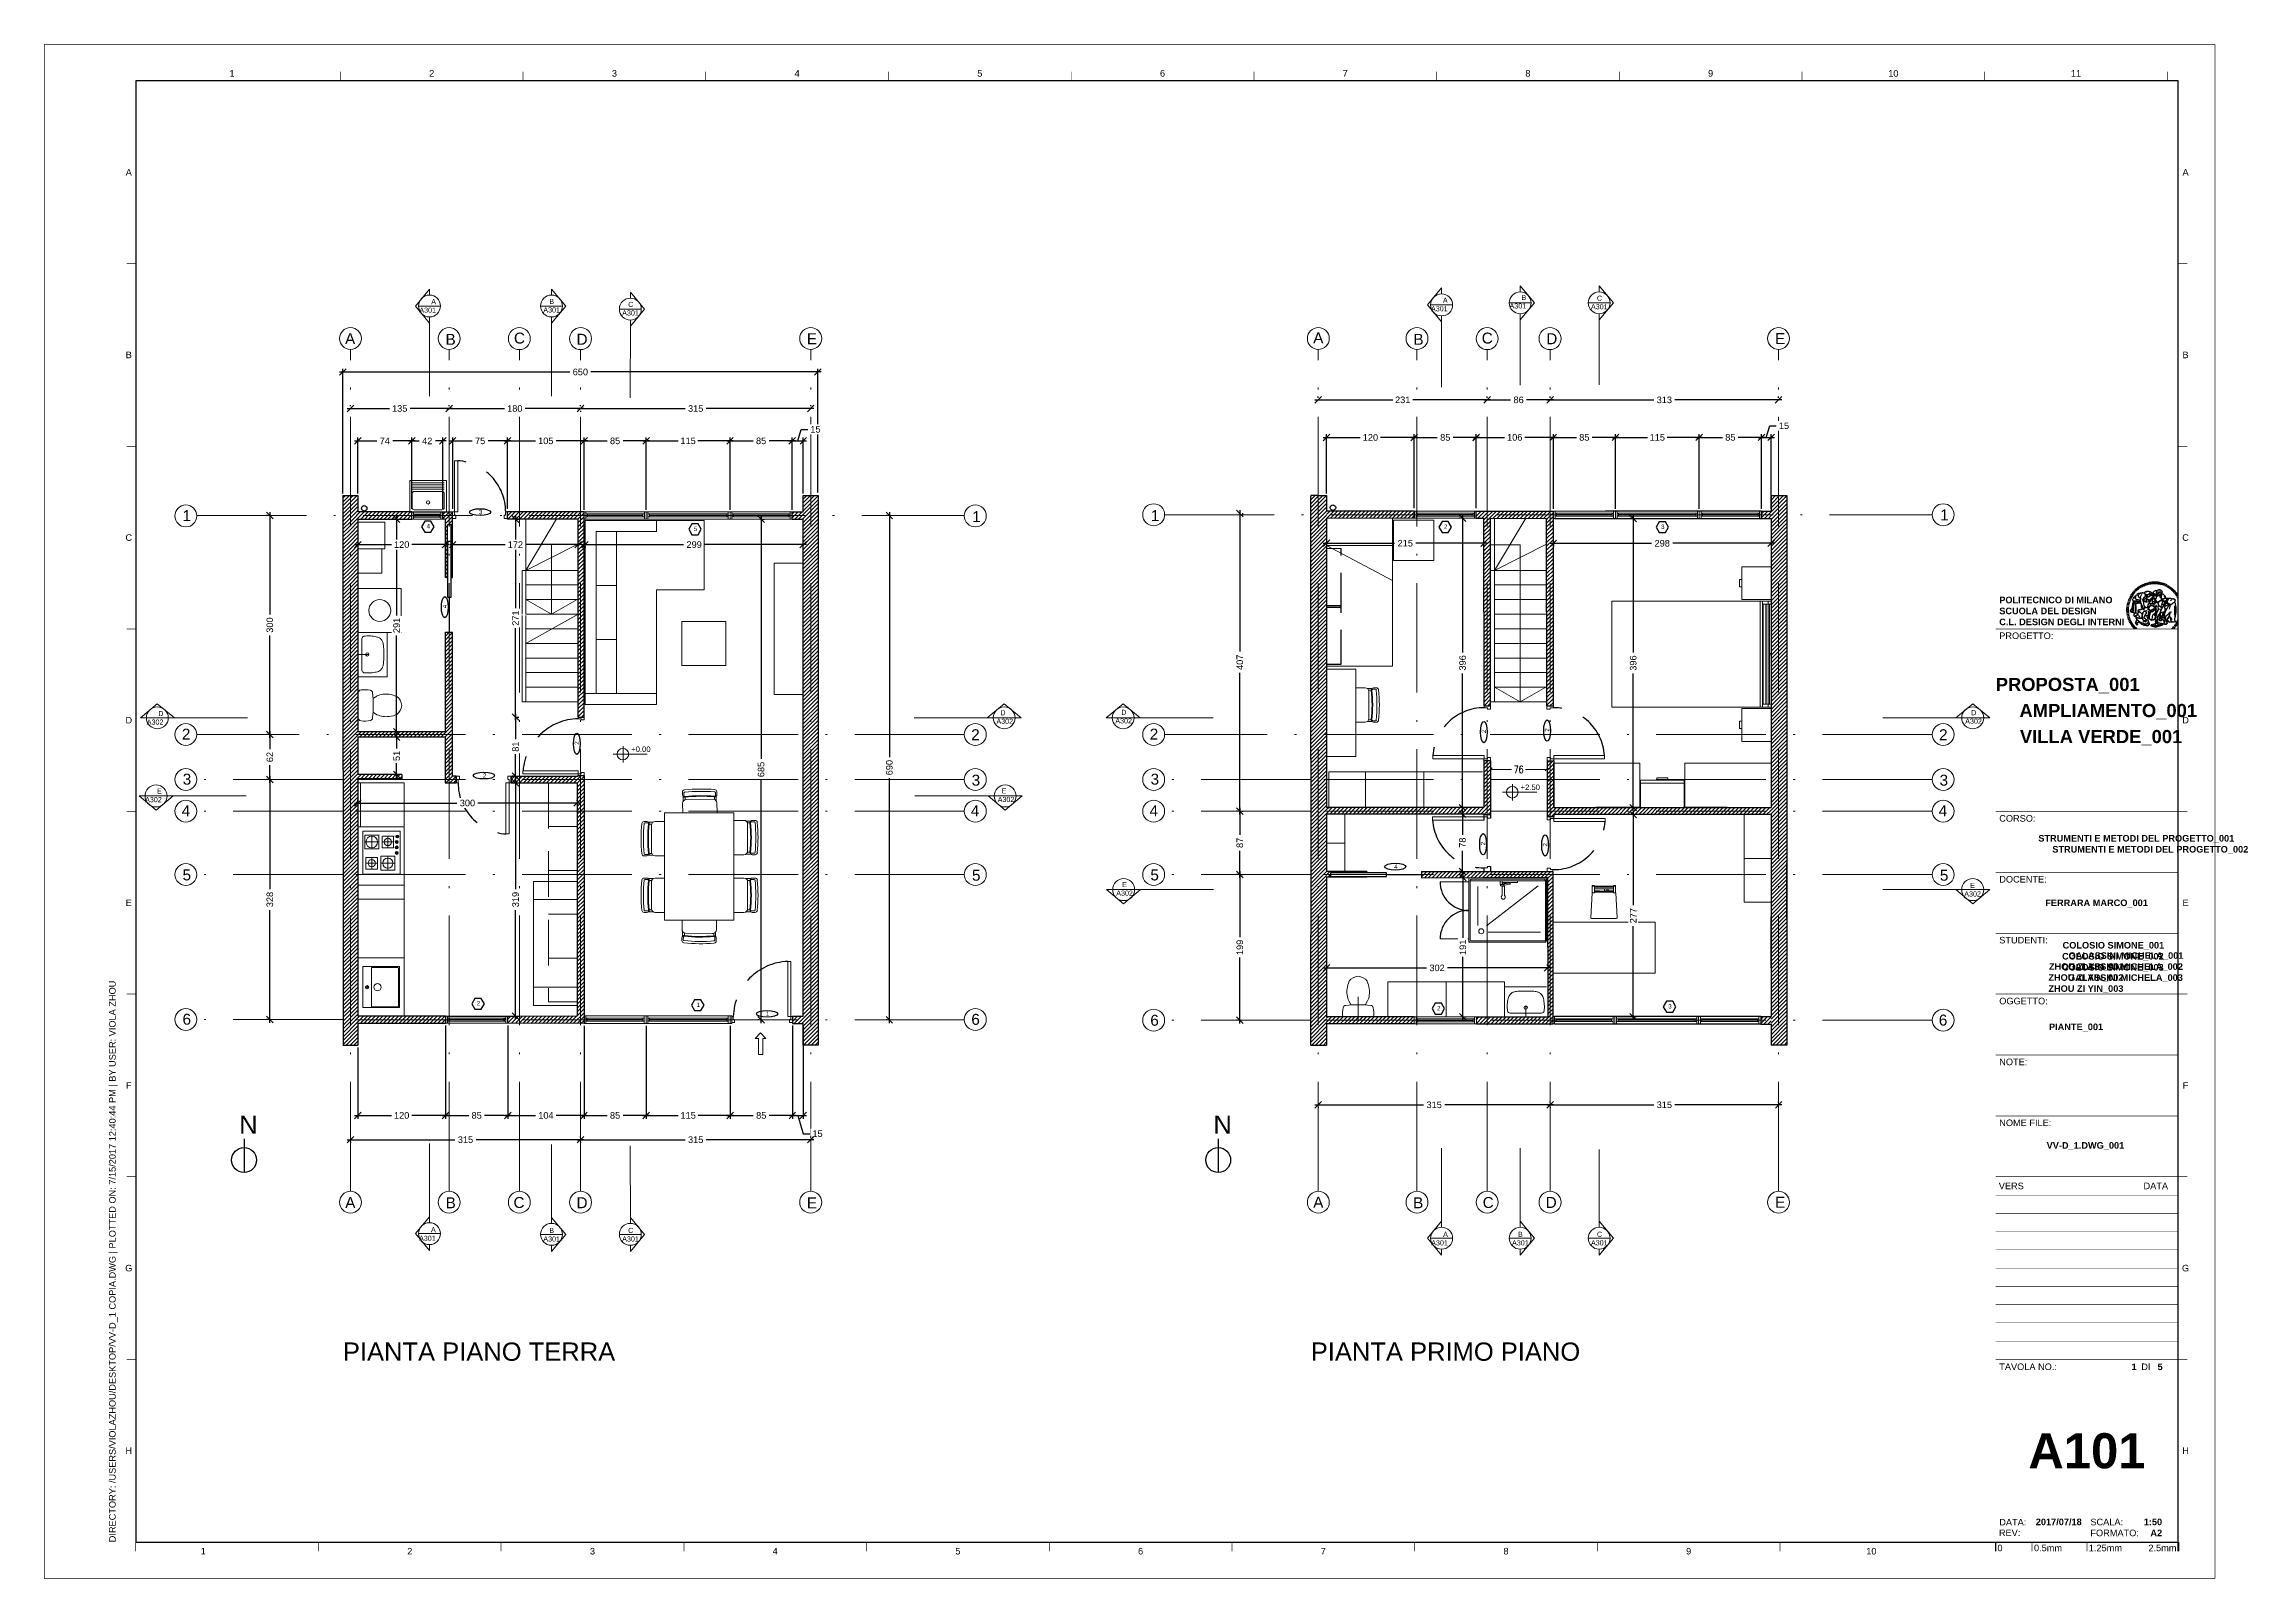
# Paper-space layout 'A101' of a CAD drawing. Header units: millimetres. Extents: x 0 to 603, y 0 to 420.
# The model-space entities are those that its viewports show. They can reach past a viewport. Long polylines and large blocks are cut down to what shows.
import ezdxf
from ezdxf.enums import TextEntityAlignment as Align

# ---------------------------------------------------------------- set-up
doc = ezdxf.new("R2010")
doc.units = ezdxf.units.MM
doc.header["$MEASUREMENT"] = 0
doc.set_wipeout_variables(frame=1)
for name, pattern in [('ACAD_ISO10W100', [18, 12, -3, 0, -3]), ('CENTER', [2, 1.25, -0.25, 0.25, -0.25]), ('HIDDEN', [0.375, 0.25, -0.125])]:
    doc.linetypes.add(name, pattern=pattern)
doc.layers.get('DEFPOINTS').update_dxf_attribs({"color": 210})
doc.layers.add('ARREDI', color=8, linetype='Continuous', lineweight=18)
doc.layers.add('CAMPITURE', color=7, linetype='Continuous', lineweight=25)
for name, color, linetype in [('G-ANNO-LOGO', 3, 'Continuous'), ('G-ANNO-TEXT', 3, 'Continuous'), ('G-ANNO-TTLB', 3, 'Continuous'), ('INFISSI', 4, 'Continuous'), ('NUMERAZIONE', 30, 'Continuous'), ('quote nuove', 2, 'Continuous'), ('STRUTTURA', 1, 'Continuous')]:
    doc.layers.add(name, color=color, linetype=linetype)
doc.layers.add('G-ANNO-NPLT', color=210, linetype='Continuous', plot=False)
doc.layers.get('0').off()
doc.styles.add('ARIAL', font='Arial.ttf')
doc.styles.add('ARIAL-BOLD', font='Arial Bold.ttf')
doc.styles.add('E-ARIAL', font='Arial.ttf')
doc.styles.add('E-ROMANS', font='romans.shx', dxfattribs={"width": 0.8})
doc.styles.get("Standard").update_dxf_attribs({"font": 'Arial.ttf'})
doc.linetypes.add('BATTING', pattern='A,0.0001,-0.1,[134,ltypeshp.shx,S=0.1,R=0,X=-0.1,Y=0],-0.2,[134,ltypeshp.shx,S=0.1,R=180,X=0.1,Y=0],-0.1', length=0.4001)
doc.dimstyles.new('Copia di 1', dxfattribs={"dimscale": 0.001, "dimtxt": 10000, "dimasz": 4000, "dimexe": 1.2, "dimexo": 1, "dimgap": 0.1, "dimtad": 0, "dimtoh": 1, "dimdec": 0, "dimzin": 0, "dimdsep": 46, "dimtxsty": 'E-ROMANS', "dimblk": 'OBLIQUE', "dimcen": 1.2, "dimclrd": 256, "dimclre": 256, "dimclrt": 256, "dimadec": 0, "dimazin": 0, "dimtfac": 1, "dimtdec": 0, "dimtmove": 1, "dimatfit": 3, "dimldrblk": 'OPEN90', "dimfxl": 1, "dimtfill": 1, "dimtolj": 1, "dimtzin": 0, "dimlwd": 0, "dimarcsym": 0})
doc.dimstyles.new('TICK_36', dxfattribs={"dimtxt": 3.6, "dimasz": 3.6, "dimexe": 1.8, "dimexo": 1.2, "dimgap": 1.8, "dimtad": 0, "dimdec": 0, "dimzin": 0, "dimdsep": 46, "dimtxsty": 'ARIAL', "dimblk": 'OBLIQUE', "dimcen": 1.8, "dimdle": 1.8, "dimclrd": 256, "dimclrt": 256, "dimadec": 0, "dimazin": 0, "dimtfac": 1, "dimtdec": 0, "dimtmove": 1, "dimatfit": 3, "dimldrblk": 'OPEN90', "dimfxl": 1, "dimtfill": 1, "dimtolj": 1, "dimtzin": 0, "dimarcsym": 0})
pattern_1 = [(45, (1663.0583, 10179.761), (-2.6516504, 2.6516504), [])]
pattern_2 = [(45, (1351.3303, 13850.0484), (-2.6516504, 2.6516504), [])]

psp = doc.layouts.new('A101')

# ---------------------------------------------------------------- texts
at = {"layer": 'G-ANNO-TEXT', "style": 'ARIAL'}
for s, p in [('1', (51.32, 412.13)), ('2', (105.97, 412.13)), ('3', (155.97, 412.13)), ('4', (205.97, 412.13)), ('5', (255.97, 412.13)), ('6', (305.97, 412.13)), ('7', (355.97, 412.13)), ('8', (405.97, 412.13)), ('9', (455.97, 412.13)), ('10', (505.97, 412.13)), ('11', (555.97, 412.13)), ('A', (23.06, 385.06)), ('A', (585.95, 385.06)), ('B', (23.06, 335.06)), ('B', (585.95, 335.06)), ('C', (23.06, 285.06)), ('C', (585.95, 285.06)), ('D', (23.06, 235.06)), ('D', (585.95, 235.06)), ('E', (23.06, 185.06)), ('E', (585.95, 185.06)), ('F', (23.06, 135.06)), ('F', (585.95, 135.06)), ('G', (23.06, 85.06)), ('G', (585.95, 85.06)), ('H', (23.06, 35.06)), ('H', (585.95, 35.06)), ('1', (43.46, 7.57)), ('2', (99.97, 7.57)), ('3', (149.97, 7.57)), ('4', (199.97, 7.57)), ('5', (249.97, 7.57)), ('6', (299.97, 7.57)), ('7', (349.97, 7.57)), ('8', (399.97, 7.57)), ('9', (449.97, 7.57)), ('10', (499.97, 7.57))]:
    psp.add_text(s, height=1.8, dxfattribs=at).set_placement(p, align=Align.MIDDLE_CENTER)
for s, p in [('PROGETTO:', (534.97, 259.08)), ('CORSO:', (534.97, 209.08)), ('DOCENTE:', (534.97, 192.41)), ('STUDENTI:', (534.97, 175.74)), ('OGGETTO:', (534.97, 159.08)), ('NOTE:', (534.97, 142.41)), ('NOME FILE:', (534.97, 125.74)), ('TAVOLA NO.:', (534.97, 58.95))]:
    psp.add_text(s, height=1.8, dxfattribs=at).set_placement(p, align=Align.TOP_LEFT)
for s, p in [('VERS', (534.84, 107.56)), ('DI', (573.83, 58.05)), ('REV:', (534.87, 12.6)), ('DATA:', (534.97, 15.51)), ('SCALA:', (559.91, 15.56)), ('FORMATO:', (559.91, 12.56))]:
    psp.add_text(s, height=1.8, dxfattribs=at).set_placement(p, align=Align.MIDDLE_LEFT)
at = {"layer": 'G-ANNO-TEXT'}
for s, style, p in [('DATA', 'ARIAL', (581.16, 107.56)), ('A2', 'ARIAL-BOLD', (579.55, 12.56))]:
    psp.add_text(s, height=1.8, dxfattribs=dict(at, style=style)).set_placement(p, align=Align.MIDDLE_RIGHT)
at = {"layer": 'G-ANNO-TEXT', "style": 'E-ARIAL'}
psp.add_text('0', height=1.8, dxfattribs=at).set_placement((535.17, 9.36), align=Align.TOP_CENTER)
for s, p in [('0.5mm', (544.47, 7.56)), ('1.25mm', (559.47, 7.56))]:
    psp.add_text(s, height=1.8, dxfattribs=at).set_placement(p)
psp.add_text('2.5mm', height=1.8, dxfattribs=at).set_placement((583.47, 7.56), align=Align.RIGHT)
at = {"layer": 'G-ANNO-TEXT', "insert": (17.67, 10.01), "char_height": 1.8, "attachment_point": 1, "rotation": 90, "style": 'ARIAL'}
psp.add_mtext_dynamic_manual_height_columns('DIRECTORY: /USERS/VIOLAZHOU/DESKTOP/VV-D_1 COPIA.DWG | PLOTTED ON: 7/15/2017 12:40:44 PM | BY USER: VIOLA ZHOU', width=412.209, gutter_width=9, heights=[0], dxfattribs=at)
at = {"layer": 'G-ANNO-TEXT', "style": 'ARIAL-BOLD'}
for tag, p, s, height in [('PROPOSTA_001', (534, 243.05), 'PROJECT_TITLE', 3.6), ('AMPLIAMENTO_001', (540.49, 235.91), 'PROJECT_TITLE', 3.6), ('VILLA VERDE_001', (540.62, 228.78), 'PROJECT_TITLE', 3.6), ('COLOSIO SIMONE_002', (552.16, 169.53), 'STUDENT 2', 1.8), ('COLOSIO SIMONE_001', (552.3, 172.55), 'STUDENT 1', 1.8), ('GALASSINI MICHELA_001', (553.94, 169.73), 'STUDENT 1', 1.8), ('ZHOU ZI YIN_002', (548.41, 163.71), 'STUDENT 2', 1.8), ('ZHOU ZI YIN_001', (548.56, 166.73), 'STUDENT 1', 1.8), ('COLOSIO SIMONE_003', (552.16, 166.52), 'STUDENT 3', 1.8), ('GALASSINI MICHELA_002', (553.79, 166.71), 'STUDENT 2', 1.8), ('GALASSINI MICHELA_003', (553.79, 163.69), 'STUDENT 3', 1.8), ('ZHOU ZI YIN_003', (548.41, 160.69), 'STUDENT 3', 1.8), ('PIANTE_001', (548.58, 150.21), 'DRAWING_TITLE', 1.8), ('VV-D_1.DWG_001', (547.93, 117.75), 'VV-D_1 copia.dwg', 1.8)]:
    psp.add_attdef(tag, p, s, height=height, dxfattribs=at)
at = {"layer": 'G-ANNO-TEXT', "style": 'ARIAL-BOLD', "flags": 2}
for tag, p, s in [('STRUMENTI E METODI DEL PROGETTO_001', (545.64, 201.83), 'STRUMENTI E METODI'), ('STRUMENTI E METODI DEL PROGETTO_002', (549.48, 198.82), 'DEL PROGETTO'), ('FERRARA MARCO_001', (547.56, 184.17), 'MARCO FERRARA')]:
    psp.add_attdef(tag, p, s, height=1.8, dxfattribs=at)
at = {"layer": 'G-ANNO-TEXT', "style": 'ARIAL-BOLD'}
for tag, text, p in [('1', '000', (572.55, 58.04)), ('1:50', '1:0000', (579.55, 15.59))]:
    psp.add_attdef(tag, text=text, height=1.8, dxfattribs=at).set_placement(p, align=Align.MIDDLE_RIGHT)
for tag, text, p in [('5', '999', (578.29, 58.04)), ('2017/07/18', '2017/05/08', (544.96, 15.59)), ('', 'A', (538.58, 6.15))]:
    psp.add_attdef(tag, text=text, height=1.8, dxfattribs=at).set_placement(p, align=Align.MIDDLE_LEFT)
psp.add_attdef('A101', text='A000', height=9.6, dxfattribs=at).set_placement((558.97, 35.06), align=Align.MIDDLE_CENTER)

msp = doc.modelspace()

# ---------------------------------------------------------------- texts
at = {"layer": 'NUMERAZIONE', "lineweight": 0}
for s, width, insert, char_height, attachment_point in [('   A\\PA301', 18.82, (3778.6, 14551.2), 7, 3), ('\\pt7,14;   B\\P\\pi-7,l7,tz;A301', 18.82, (3925.4, 14551.5), 7, 1), ('\\pi-7,l7;   C\\PA301', 18.82, (4033.3, 14547.4), 7, 1), ('   A      \\PA301', 18.82, (5162.9, 14553.1), 7, 3), ('   B     \\PA301', 18.82, (5270.4, 14557), 7, 3), ('\\pi-7,l7;   C\\PA301', 18.82, (5359, 14555.9), 7, 1), ('   D  \\PA302', 18.82, (3405.6, 13987.4), 7, 3), ('  D\\PA302', 18.82, (4545.4, 13988.5), 7, 1), ('   D\\PA302', 18.82, (4708.1, 13989.1), 7, 1), ('   D\\PA302', 18.82, (5871.1, 13988.6), 7, 1), ('+0.00', 21.992, (4045.7, 13938.8), 7.5, 1), ('   E\\PA302', 18.82, (3403.3, 13862.4), 7, 9), ('\\pt7,14;  E\\P\\pi-7,l7,tz;A302', 18.82, (4547.2, 13862.7), 7, 7), ('\\pt7,14;   E\\P\\pi-7,l7,tz;A302', 18.82, (4709.4, 13734.5), 7, 7), ('\\pt7,14;   E\\P\\pi-7,l7,tz;A302', 18.82, (5869.8, 13733.3), 7, 7), ('   A\\PA301', 18.82, (3778.2, 13262.1), 7, 9), ('\\pt7,14;   B\\P\\pi-7,l7,tz;A301', 18.82, (3925.4, 13261.1), 7, 7), ('\\pi-7,l7;   C\\PA301', 18.82, (4033.3, 13261.1), 7, 7), ('  A\\PA301', 18.82, (5163.2, 13255.8), 7, 9), ('\\pt7,14;   B\\P\\pi-7,l7,tz;A301', 18.82, (5251, 13255.8), 7, 7), ('\\pi-7,l7;   C\\PA301', 18.82, (5359, 13255.8), 7, 7)]:
    msp.add_mtext_dynamic_manual_height_columns(s, width=width, gutter_width=12.5, heights=[0], dxfattribs=dict(at, insert=insert, char_height=char_height, attachment_point=attachment_point))
at = {"layer": 'NUMERAZIONE', "ltscale": 0.1, "char_height": 6, "attachment_point": 1}
for s, insert in [('4', (3765.7, 14243.3)), ('3', (3837.4, 14262.7)), ('5', (4131.3, 14239.7)), ('2', (5157.8, 14242.8)), ('3', (5455, 14242.6)), ('2', (3842.7, 13901.9)), ('4', (5089.7, 13777.3)), ('2', (3834.4, 13590.3)), ('1', (4135, 13588.3)), ('1', (4230.1, 13575.8)), ('2', (5148.4, 13583.6)), ('3', (5464.8, 13586.2))]:
    msp.add_mtext_dynamic_manual_height_columns(s, width=0.582, gutter_width=12.5, heights=[0], dxfattribs=dict(at, insert=insert))
for s, insert, rotation in [('4', (3787.5, 14128), 90), ('2', (5295.9, 13959.1), 90), ('2', (3968.3, 13941.1), 90), ('2', (5209.3, 13957), 90), ('2', (5208.3, 13803.4), 89.9999), ('2', (5293.2, 13801.9), 90)]:
    msp.add_mtext_dynamic_manual_height_columns(s, width=0.582, gutter_width=12.5, heights=[0], dxfattribs=dict(at, insert=insert, rotation=rotation))
at = {"layer": 'quote nuove', "color": 253, "lineweight": 0, "char_height": 15, "attachment_point": 1}
for s, insert in [('A', (3654.1, 14504.5)), ('B', (3791.6, 14503.6)), ('D', (3970.8, 14503.7)), ('E', (4286.1, 14504.4)), ('A', (4978.9, 14505.6)), ('B', (5116, 14503.6)), ('D', (5297.8, 14504.4)), ('E', (5610.8, 14504.6)), ('1', (3431.8, 14262.4)), ('1', (4512.4, 14261)), ('1', (4756.8, 14262.4)), ('1', (5836.8, 14263.3)), ('2', (3430.8, 13963.2)), ('2', (4755.2, 13963.2)), ('2', (4510.9, 13962.4)), ('2', (5835.3, 13962.4)), ('3', (3432, 13901.6)), ('3', (4511.6, 13900.2)), ('3', (4756.4, 13901.6)), ('3', (5836, 13900.2)), ('4', (3430.6, 13858.4)), ('4', (4510.4, 13858.4)), ('4', (4755, 13858.4)), ('4', (5834.8, 13858.4)), ('5', (3431.7, 13770.5)), ('5', (4512, 13770.1)), ('5', (4756.1, 13770.5)), ('5', (5836.4, 13770.1)), ('6', (3431.7, 13573)), ('6', (4511.1, 13572.8)), ('6', (4756, 13571.6)), ('6', (5835, 13571.8)), ('A', (3654.3, 13322)), ('B', (3791.7, 13321.7)), ('C', (3884.6, 13322.1)), ('D', (3970.8, 13321.8)), ('E', (4286, 13321.5)), ('A', (4978.9, 13322.4)), ('B', (5115.6, 13321.7)), ('C', (5210.8, 13322.1)), ('D', (5297, 13322.2)), ('E', (5611, 13322.4))]:
    msp.add_mtext_dynamic_manual_height_columns(s, width=15.192, gutter_width=12.5, heights=[0], dxfattribs=dict(at, insert=insert))
at = {"layer": 'quote nuove', "color": 253, "lineweight": 0, "char_height": 15, "attachment_point": 1, "style": 'ARIAL'}
for insert in [(3885.2, 14505.3), (5209.5, 14505.3)]:
    msp.add_mtext_dynamic_manual_height_columns('{\\fArial|b0|i0|c0|p0;C} ', width=15.192, gutter_width=12.5, heights=[0], dxfattribs=dict(at, insert=insert))
at = {"layer": 'STRUTTURA', "char_height": 25, "attachment_point": 1}
for insert in [(3509.3, 13433.7), (4842.3, 13433.7)]:
    msp.add_mtext_dynamic_manual_height_columns('N', width=3.673, gutter_width=12.5, heights=[0], dxfattribs=dict(at, insert=insert))
at = {"layer": 'STRUTTURA', "ltscale": 0.1, "char_height": 25, "attachment_point": 1}
for s, insert in [('PIANTA PIANO TERRA', (3651.2, 13123)), ('PIANTA PRIMO PIANO', (4975.6, 13123))]:
    msp.add_mtext_dynamic_manual_height_columns(s, width=428.105, gutter_width=12.5, heights=[0], dxfattribs=dict(at, insert=insert))

# ---------------------------------------------------------------- blocks, each defined once
blk = doc.blocks.new('logoPolimi')
for p, q in [((-1.41, 1.91), (-1.28, 1.74)), ((-1.32, 1.97), (-1.2, 1.8)), ((-1.22, 2.03), (-1.11, 1.85)), ((-1.13, 2.09), (-1.03, 1.9)), ((-1.03, 2.14), (-0.94, 1.95)), ((-0.93, 2.18), (-0.84, 1.99)), ((-0.83, 2.22), (-0.75, 2.03)), ((-0.72, 2.26), (-0.66, 2.06)), ((-0.61, 2.29), (-0.56, 2.09)), ((-0.51, 2.32), (-0.46, 2.11)), ((-0.4, 2.34), (-0.36, 2.13)), ((-0.29, 2.35), (-0.26, 2.14)), ((-0.18, 2.36), (-0.16, 2.15)), ((-0.07, 2.37), (-0.06, 2.16)), ((0.04, 2.37), (0.04, 2.16)), ((0.15, 2.36), (0.14, 2.16)), ((0.26, 2.36), (0.24, 2.15)), ((0.37, 2.34), (0.34, 2.13)), ((0.48, 2.32), (0.44, 2.12)), ((0.59, 2.3), (0.54, 2.09)), ((0.69, 2.27), (0.63, 2.07)), ((0.8, 2.23), (0.73, 2.03)), ((0.9, 2.19), (0.82, 2)), ((1, 2.15), (0.91, 1.96)), ((1.1, 2.1), (1, 1.91)), ((1.2, 2.04), (1.09, 1.86)), ((1.29, 1.99), (1.18, 1.81)), ((1.38, 1.92), (1.26, 1.75)), ((-2.37, 0.12), (-2.16, 0.11)), ((-2.37, 0.01), (-2.16, 0.01)), ((-2.36, 0.23), (-2.15, 0.21)), ((-2.35, 0.34), (-2.14, 0.31)), ((-2.33, 0.45), (-2.12, 0.41)), ((-2.3, 0.55), (-2.1, 0.51)), ((-2.28, 0.66), (-2.07, 0.6)), ((-2.24, 0.77), (-2.04, 0.7)), ((-2.2, 0.87), (-2.01, 0.79)), ((-2.16, 0.97), (-1.97, 0.89)), ((-2.11, 1.07), (-1.93, 0.98)), ((-2.06, 1.17), (-1.88, 1.07)), ((-2.01, 1.26), (-1.83, 1.15)), ((-1.94, 1.36), (-1.77, 1.24)), ((-1.88, 1.45), (-1.71, 1.32)), ((-1.84, 0.03), (-1.82, 0.35)), ((-1.81, 1.53), (-1.65, 1.4)), ((-1.74, 1.61), (-1.58, 1.47)), ((-1.73, 0.59), (-1.73, 0.59)), ((-1.73, 0.59), (-1.73, 0.59)), ((-1.66, 1.69), (-1.51, 1.54)), ((-1.65, 0.57), (-1.65, 0.57)), ((-1.59, 1.12), (-1.59, 1.12)), ((-1.58, 1.77), (-1.44, 1.61)), ((-1.51, 0.55), (-1.51, 0.55)), ((-1.51, 0.55), (-1.51, 0.55)), ((-1.49, 1.84), (-1.36, 1.68)), ((-1.31, 0.79), (-1.21, 0.75)), ((-1.21, 0.75), (-1.31, 0.79)), ((-1.21, 0.75), (-1.31, 0.79)), ((-1.21, 0.75), (-1.21, 0.75)), ((-1.21, 0.75), (-1.21, 0.75)), ((-1.19, 0.76), (-1.19, 0.76)), ((-1.19, 0.76), (-1.19, 0.76)), ((-1.17, 0.99), (-1.18, 0.99)), ((-1.18, 0.99), (-1.17, 0.99)), ((-1.16, 0.57), (-1.16, 0.57)), ((-1.16, 0.57), (-1.16, 0.57)), ((-1.1, 0.01), (-0.99, 0.06)), ((-0.99, 0.06), (-1.1, 0.01)), ((-0.99, 0.06), (-1.1, 0.01)), ((-0.99, 0.06), (-0.99, 0.06)), ((-0.99, 0.06), (-0.99, 0.06)), ((-0.97, 0.79), (-0.98, 0.79)), ((-0.89, 0.84), (-0.97, 0.79)), ((-0.97, 0.79), (-0.89, 0.84)), ((-0.96, 1.41), (-0.96, 1.41)), ((-0.96, 1.41), (-0.96, 1.41)), ((-0.89, 0.84), (-0.82, 0.87)), ((-0.82, 0.87), (-0.89, 0.84)), ((-0.89, 0.84), (-0.82, 0.87)), ((-0.88, 0.83), (-0.89, 0.84)), ((-0.85, 1.39), (-0.85, 1.39)), ((-0.85, 1.39), (-0.85, 1.39)), ((-0.84, 0.14), (-0.84, 0.14)), ((-0.77, 1.08), (-0.78, 1.08)), ((-0.78, 1.08), (-0.77, 1.08)), ((-0.61, 1.12), (-0.77, 1.08)), ((-0.77, 1.08), (-0.61, 1.12)), ((-0.77, 1.08), (-0.61, 1.12)), ((-0.75, 1.3), (-0.76, 1.29)), ((-0.76, 1.29), (-0.75, 1.3)), ((-0.65, 0.99), (-0.7, 0.96)), ((-0.69, 0.18), (-0.68, 0.18)), ((-0.66, 0.93), (-0.66, 0.93)), ((-0.66, 0.93), (-0.64, 0.93)), ((-0.66, 0.93), (-0.66, 0.93)), ((-0.66, 0.93), (-0.66, 0.93)), ((-0.63, 1.01), (-0.63, 1.01)), ((-0.63, 1.01), (-0.62, 1.01)), ((-0.63, 0.66), (-0.63, 0.66)), ((-0.6, 1.12), (-0.61, 1.12)), ((-0.61, 1.12), (-0.6, 1.12)), ((-0.61, 1.12), (-0.6, 1.12)), ((-0.61, 0.86), (-0.57, 0.85)), ((-0.57, 0.85), (-0.61, 0.86)), ((-0.61, 0.86), (-0.57, 0.85)), ((-0.53, 1.08), (-0.6, 1.12)), ((-0.6, 1.12), (-0.6, 1.11)), ((-0.6, 1.12), (-0.53, 1.08)), ((-0.57, 0.8), (-0.59, 0.8)), ((-0.57, 0.85), (-0.53, 0.84)), ((-0.57, 0.85), (-0.57, 0.85)), ((-0.57, 0.85), (-0.57, 0.85)), ((-0.57, 0.85), (-0.53, 0.84)), ((-0.56, 0.29), (-0.49, 0.48)), ((-0.56, 0.14), (-0.56, 0.29)), ((-0.5, 0.11), (-0.56, 0.14)), ((-0.53, 0.84), (-0.51, 0.84)), ((-0.53, 0.84), (-0.51, 0.84)), ((-0.53, 0.84), (-0.53, 0.84)), ((-0.51, 0.11), (-0.51, 0.11)), ((-0.51, 0.11), (-0.51, 0.11)), ((-0.34, 0.33), (-0.5, 0.11)), ((-0.49, 0.48), (-0.41, 0.55)), ((-0.42, 0.8), (-0.47, 0.79)), ((-0.42, 0.8), (-0.47, 0.79)), ((-0.47, 0.79), (-0.45, 0.76)), ((-0.47, 0.79), (-0.45, 0.76)), ((-0.45, 1.14), (-0.42, 1.11)), ((-0.42, 1.26), (-0.36, 1.22)), ((-0.41, 0.55), (-0.34, 0.49)), ((-0.4, 1.37), (-0.38, 1.38)), ((-0.39, 1.37), (-0.4, 1.37)), ((-0.35, 1.33), (-0.4, 1.37)), ((-0.39, 1.24), (-0.4, 1.23)), ((-0.38, 1.14), (-0.38, 1.14)), ((-0.34, 0.49), (-0.09, 0.48)), ((-0.16, 0.32), (-0.34, 0.33)), ((-0.14, 0.32), (-0.31, 0.34)), ((-0.28, 1.3), (-0.29, 1.3)), ((-0.28, 1.3), (-0.28, 1.3)), ((-0.16, 1.24), (-0.16, 1.25)), ((-0.16, 1.25), (-0.16, 1.25)), ((-0.16, 0.49), (-0.14, 0.64)), ((-0.06, 0.27), (-0.16, 0.32)), ((-0.1, 0.88), (-0.09, 0.87)), ((-0.08, 1.37), (-0.08, 1.38)), ((-0.08, 1.23), (-0.05, 1.21)), ((-0.05, 1.21), (-0.08, 1.23)), ((-0.08, 1.23), (-0.05, 1.21)), ((-0.03, 0.26), (-0.06, 0.27)), ((-0.05, 1.21), (-0.04, 1.21)), ((-0.04, 1.21), (-0.05, 1.21)), ((-0.04, 1.21), (-0.04, 1.21)), ((-0.04, 1.21), (-0.04, 1.21)), ((-0.04, 0.48), (-0.03, 0.26)), ((0.03, 1.15), (0.03, 1.15)), ((0.03, 0.66), (0.03, 0.67)), ((0.07, 0.58), (0.07, 0.57)), ((0.1, 1.18), (0.1, 1.18)), ((0.1, 0.84), (0.1, 0.84)), ((0.13, 1.32), (0.17, 1.19)), ((0.14, 0.71), (0.34, 0.65)), ((0.31, 0.56), (0.17, 0.63)), ((0.27, 1.61), (0.27, 1.61)), ((0.27, 1.61), (0.27, 1.61)), ((0.27, 1.61), (0.27, 1.61)), ((0.29, 1.29), (0.29, 1.29)), ((0.29, 1.29), (0.29, 1.29)), ((0.29, 1.29), (0.29, 1.29)), ((0.29, 1.29), (0.29, 1.29)), ((0.33, 0.49), (0.34, 0.49)), ((0.33, 0.03), (0.35, 0.03)), ((0.33, 0.03), (0.35, 0.03)), ((0.34, 0.65), (0.34, 0.64)), ((0.35, 0.03), (0.57, 0.06)), ((0.35, 0.03), (0.57, 0.06)), ((0.35, 0.03), (0.35, 0.03)), ((0.35, 0.03), (0.35, 0.03)), ((0.38, 1.36), (0.37, 1.35)), ((0.38, 0.34), (0.37, 0.34)), ((0.38, 0.34), (0.38, 0.34)), ((0.43, 0.67), (0.39, 0.64)), ((0.49, 1.05), (0.51, 1.13)), ((0.51, 1.13), (0.49, 1.05)), ((0.49, 1.05), (0.51, 1.13)), ((0.51, 1.31), (0.5, 1.29)), ((0.51, 1.13), (0.52, 1.23)), ((0.52, 1.23), (0.51, 1.23)), ((0.51, 1.23), (0.52, 1.23)), ((0.52, 1.23), (0.51, 1.13)), ((0.51, 1.13), (0.52, 1.23)), ((0.52, 1.24), (0.6, 1.37)), ((0.52, 1.23), (0.6, 1.36)), ((0.6, 1.36), (0.52, 1.23)), ((0.52, 1.23), (0.52, 1.23)), ((0.52, 1.23), (0.52, 1.24)), ((0.52, 1.23), (0.52, 1.23)), ((0.55, 1.07), (0.53, 1.06)), ((0.53, 1.04), (0.53, 1.06)), ((0.53, 1.05), (0.53, 1.04)), ((0.54, 0.3), (0.63, 0.32)), ((0.54, -0.08), (0.61, 0.06)), ((0.61, 0.06), (0.54, -0.08)), ((0.54, -0.08), (0.61, 0.06)), ((0.56, 0.19), (0.59, 0.21)), ((0.57, 1.07), (0.57, 1.07)), ((0.57, 1.07), (0.57, 1.07)), ((0.57, 1.07), (0.57, 1.07)), ((0.57, 1.07), (0.57, 1.07)), ((0.57, 1.07), (0.57, 1.07)), ((0.57, 1.07), (0.57, 1.07)), ((0.57, 1.07), (0.57, 1.07)), ((0.58, 0.3), (0.59, 0.29)), ((0.59, 0.78), (0.59, 0.79)), ((0.59, 0.79), (0.59, 0.79)), ((0.59, 0.79), (0.59, 0.79)), ((0.59, 0.79), (0.59, 0.78)), ((0.61, 0.06), (0.6, 0.07)), ((0.6, 0.07), (0.61, 0.06)), ((0.61, 0.06), (0.61, 0.07)), ((0.62, 0.21), (0.65, 0.22)), ((0.64, 1.37), (0.65, 1.37)), ((0.69, 0.86), (0.68, 0.86)), ((0.68, 0.86), (0.69, 0.86)), ((0.68, 0.76), (0.68, 0.76)), ((0.76, 0.26), (0.76, 0.26)), ((0.82, 0.35), (0.84, 0.36)), ((0.82, 0.35), (0.82, 0.35)), ((0.84, 0.36), (0.84, 0.37)), ((0.85, 0.34), (1.05, 0.35)), ((0.93, 1.05), (0.93, 1.05)), ((0.93, 1.05), (0.93, 1.05)), ((0.93, 1.05), (0.93, 1.04)), ((0.93, 1.05), (0.93, 1.05)), ((0.97, 0.66), (0.96, 0.66)), ((1.01, 0.97), (0.98, 0.96)), ((1.17, 0.96), (1.17, 0.95)), ((1.17, 0.95), (1.17, 0.95)), ((1.34, 0.37), (1.26, 0.04)), ((1.27, 0.37), (1.27, 0.38)), ((1.28, 0.95), (1.28, 0.95)), ((1.47, 1.86), (1.34, 1.69)), ((1.37, 0.73), (1.46, 0.81)), ((1.41, 0.4), (1.41, 0.41)), ((1.56, 1.79), (1.42, 1.63)), ((1.64, 1.71), (1.49, 1.56)), ((1.49, 0.9), (1.57, 0.92)), ((1.72, 1.63), (1.56, 1.49)), ((1.67, 0.6), (1.57, 0.53)), ((1.79, 1.55), (1.63, 1.41)), ((1.86, 1.47), (1.7, 1.34)), ((1.93, 1.38), (1.76, 1.26)), ((1.99, 1.29), (1.81, 1.17)), ((2.05, 1.19), (1.87, 1.09)), ((2.1, 1.1), (1.92, 1)), ((2.15, 1), (1.96, 0.91)), ((2.19, 0.9), (2, 0.82)), ((2.23, 0.79), (2.04, 0.72)), ((2.27, 0.69), (2.07, 0.63)), ((2.3, 0.58), (2.09, 0.53)), ((2.32, 0.47), (2.12, 0.43)), ((2.34, 0.37), (2.13, 0.33)), ((2.36, 0.26), (2.15, 0.23)), ((2.37, 0.15), (2.16, 0.13)), ((2.37, 0.04), (2.16, 0.03)), ((-2.37, -0.1), (-2.16, -0.09)), ((-2.36, -0.21), (-2.15, -0.19)), ((-2.35, -0.32), (-2.14, -0.29)), ((-2.33, -0.43), (-2.12, -0.39)), ((-2.31, -0.54), (-2.1, -0.49)), ((-2.28, -0.65), (-2.08, -0.59)), ((-2.25, -0.75), (-2.05, -0.69)), ((-2.21, -0.86), (-2.02, -0.78)), ((-2.17, -0.96), (-1.98, -0.87)), ((-2.12, -1.06), (-1.93, -0.96)), ((-2.07, -1.16), (-1.89, -1.05)), ((-2.04, -0.15), (-1.97, -0.2)), ((-2.01, -1.25), (-1.84, -1.14)), ((-1.95, -1.34), (-1.78, -1.22)), ((-1.89, -1.43), (-1.72, -1.31)), ((-1.82, -1.52), (-1.66, -1.38)), ((-1.75, -1.6), (-1.59, -1.46)), ((-1.67, -1.68), (-1.52, -1.53)), ((-1.58, -0.12), (-1.6, -0.18)), ((-1.6, -0.18), (-1.58, -0.28)), ((-1.57, -0.54), (-1.59, -0.54)), ((-1.59, -0.54), (-1.59, -0.54)), ((-1.59, -1.76), (-1.45, -1.6)), ((-1.56, -0.32), (-1.56, -0.31)), ((-1.56, -0.31), (-1.56, -0.31)), ((-1.53, -0.65), (-1.53, -0.65)), ((-1.53, -0.65), (-1.53, -0.65)), ((-1.51, -1.83), (-1.37, -1.67)), ((-1.48, -0.86), (-1.48, -0.85)), ((-1.42, -0.37), (-1.42, -0.37)), ((-1.42, -1.9), (-1.29, -1.73)), ((-1.38, -0.46), (-1.38, -0.46)), ((-1.33, -1.96), (-1.21, -1.79)), ((-1.31, -0.24), (-1.31, -0.23)), ((-1.31, -0.23), (-1.31, -0.24)), ((-1.24, -2.02), (-1.13, -1.84)), ((-1.23, -0.19), (-1.23, -0.19)), ((-1.23, -0.19), (-1.23, -0.19)), ((-1.23, -0.19), (-1.23, -0.19)), ((-1.23, -0.19), (-1.23, -0.19)), ((-1.01, -0.39), (-1.02, -0.39)), ((-1.02, -0.39), (-1.01, -0.39)), ((-1.02, -0.7), (-1.02, -0.7)), ((-1.02, -0.7), (-1.02, -0.7)), ((-1.02, -0.7), (-1.02, -0.7)), ((-0.79, -0.51), (-0.83, -0.58)), ((-0.83, -0.58), (-0.79, -0.51)), ((-0.83, -0.58), (-0.79, -0.51)), ((-0.78, -1.05), (-0.83, -0.94)), ((-0.83, -0.94), (-0.78, -1.05)), ((-0.83, -0.94), (-0.83, -0.94)), ((-0.83, -0.94), (-0.78, -1.05)), ((-0.82, -1.23), (-0.82, -1.23)), ((-0.82, -1.23), (-0.77, -1.23)), ((-0.77, -1.23), (-0.82, -1.23)), ((-0.82, -1.23), (-0.82, -1.23)), ((-0.77, -1.23), (-0.82, -1.23)), ((-0.75, -0.96), (-0.8, -0.89)), ((-0.8, -0.89), (-0.79, -0.92)), ((-0.79, -0.92), (-0.8, -0.89)), ((-0.8, -0.89), (-0.75, -0.96)), ((-0.79, -0.92), (-0.8, -0.89)), ((-0.8, -0.89), (-0.8, -0.89)), ((-0.8, -0.89), (-0.75, -0.96)), ((-0.79, -0.92), (-0.78, -0.95)), ((-0.78, -0.95), (-0.79, -0.92)), ((-0.78, -0.95), (-0.79, -0.92)), ((-0.77, -0.49), (-0.78, -0.48)), ((-0.78, -0.48), (-0.77, -0.49)), ((-0.78, -0.95), (-0.76, -1)), ((-0.76, -1), (-0.78, -0.95)), ((-0.76, -1), (-0.78, -0.95)), ((-0.71, -0.89), (-0.75, -0.87)), ((-0.75, -0.87), (-0.71, -0.89)), ((-0.75, -0.87), (-0.71, -0.89)), ((-0.72, -1.01), (-0.75, -0.96)), ((-0.75, -0.96), (-0.72, -1.01)), ((-0.75, -0.96), (-0.72, -1.01)), ((-0.64, -0.93), (-0.71, -0.89)), ((-0.71, -0.89), (-0.64, -0.93)), ((-0.71, -0.89), (-0.64, -0.93)), ((-0.66, -0.53), (-0.66, -0.53)), ((-0.66, -0.53), (-0.66, -0.53)), ((-0.66, -0.53), (-0.66, -0.53)), ((-0.39, -0.81), (-0.51, -0.69)), ((-0.51, -1.04), (-0.5, -1.04)), ((-0.48, -0.42), (-0.48, -0.42)), ((-0.48, -0.42), (-0.48, -0.42)), ((-0.48, -0.42), (-0.48, -0.42)), ((-0.41, -0.51), (-0.41, -0.51)), ((-0.38, -0.05), (-0.39, -0.12)), ((-0.39, -0.12), (-0.37, -0.1)), ((-0.35, -0.14), (-0.37, -0.08)), ((-0.37, -0.09), (-0.37, -0.09)), ((-0.33, -0.12), (-0.35, -0.14)), ((-0.32, -0.14), (-0.35, -0.14)), ((-0.35, -0.18), (-0.34, -0.22)), ((-0.34, -0.08), (-0.29, -0.16)), ((-0.34, -0.22), (-0.34, -0.22)), ((-0.27, -0.17), (-0.32, -0.14)), ((-0.25, -0.91), (-0.26, -0.9)), ((-0.26, -1.29), (0.1, -1.2)), ((0.1, -1.2), (-0.26, -1.29)), ((0.08, -1.4), (-0.26, -1.29)), ((-0.26, -1.29), (0.08, -1.4)), ((-0.26, -1.38), (-0.26, -1.29)), ((-0.26, -1.29), (-0.26, -1.29)), ((-0.26, -1.29), (-0.26, -1.38)), ((-0.26, -1.29), (0.08, -1.4)), ((-0.26, -1.29), (-0.26, -1.29)), ((0.08, -1.49), (-0.26, -1.38)), ((-0.26, -1.38), (0.09, -1.49)), ((-0.14, -0.15), (-0.16, -0.13)), ((-0.11, -0.04), (-0.12, -0.05)), ((-0.04, -0.41), (-0.01, -0.44)), ((-0.01, -0.44), (-0.04, -0.41)), ((-0.04, -0.41), (-0.01, -0.44)), ((0.07, -0.84), (0.07, -0.84)), ((0.07, -0.84), (0.07, -0.84)), ((0.1, -1.2), (0.08, -1.32)), ((0.08, -1.32), (0.13, -1.2)), ((0.08, -1.4), (0.72, -1.22)), ((0.72, -1.22), (0.08, -1.4)), ((0.08, -1.4), (0.72, -1.22)), ((0.72, -1.31), (0.08, -1.49)), ((0.08, -1.44), (0.08, -1.4)), ((0.08, -1.4), (0.08, -1.44)), ((0.08, -1.4), (0.08, -1.49)), ((0.08, -1.49), (0.08, -1.44)), ((0.08, -1.44), (0.08, -1.44)), ((0.08, -1.44), (0.08, -1.45)), ((0.08, -1.45), (0.08, -1.46)), ((0.08, -1.46), (0.08, -1.49)), ((0.1, -1.01), (0.09, -0.86)), ((0.1, -1.01), (0.09, -0.86)), ((0.09, -1.49), (0.72, -1.31)), ((0.1, -1.2), (0.12, -1.04)), ((0.12, -1.04), (0.1, -1.2)), ((0.13, -1.2), (0.1, -1.2)), ((0.1, -1.2), (0.13, -1.2)), ((0.13, -1.2), (0.1, -1.2)), ((0.1, -1.2), (0.1, -1.2)), ((0.11, -0.44), (0.11, -0.44)), ((0.11, -0.44), (0.11, -0.44)), ((0.12, -0.21), (0.12, -0.21)), ((0.12, -0.21), (0.12, -0.21)), ((0.12, -0.21), (0.12, -0.21)), ((0.12, -0.21), (0.12, -0.21)), ((0.12, -0.21), (0.12, -0.21)), ((0.12, -0.21), (0.12, -0.21)), ((0.12, -0.21), (0.12, -0.21)), ((0.12, -0.21), (0.12, -0.21)), ((0.12, -0.21), (0.12, -0.21)), ((0.12, -0.21), (0.12, -0.21)), ((0.12, -0.21), (0.12, -0.21)), ((0.12, -0.21), (0.12, -0.21)), ((0.12, -0.21), (0.12, -0.21)), ((0.12, -0.56), (0.14, -0.53)), ((0.14, -0.53), (0.12, -0.56)), ((0.12, -0.56), (0.14, -0.53)), ((0.12, -1.04), (0.12, -1.04)), ((0.12, -1.04), (0.12, -1.04)), ((0.12, -1.04), (0.12, -1.04)), ((0.21, -0.99), (0.13, -1.2)), ((0.13, -1.2), (0.21, -0.99)), ((0.36, -1.14), (0.13, -1.2)), ((0.13, -1.2), (0.26, -1.17)), ((0.14, -0.53), (0.16, -0.49)), ((0.16, -0.49), (0.14, -0.53)), ((0.14, -0.53), (0.16, -0.49)), ((0.16, -0.49), (0.16, -0.49)), ((0.16, -0.49), (0.16, -0.49)), ((0.28, -1.19), (0.21, -0.99)), ((0.21, -0.99), (0.31, -1.27)), ((0.24, -0.17), (0.24, -0.16)), ((0.24, -0.16), (0.24, -0.17)), ((0.25, -0.84), (0.25, -0.88)), ((0.25, -0.88), (0.25, -0.84)), ((0.25, -0.88), (0.25, -0.84)), ((0.25, -0.88), (0.29, -1.17)), ((0.26, -0.88), (0.25, -0.88)), ((0.31, -1.27), (0.25, -0.88)), ((0.26, -1.17), (0.28, -1.16)), ((0.28, -1.16), (0.36, -1.14)), ((0.29, -1.17), (0.28, -1.19)), ((0.36, -1.14), (0.72, -1.22)), ((0.72, -1.22), (0.36, -1.14)), ((0.49, -0.31), (0.49, -0.31)), ((0.49, -0.31), (0.49, -0.31)), ((0.5, -0.27), (0.5, -0.27)), ((0.51, -0.27), (0.51, -0.27)), ((0.72, -0.81), (0.75, -0.89)), ((0.72, -1.22), (0.72, -1.31)), ((0.72, -1.31), (0.72, -1.22)), ((0.74, -0.23), (0.74, -0.23)), ((0.74, -0.23), (0.75, -0.24)), ((0.75, -0.23), (0.75, -0.23)), ((0.86, -0.25), (0.82, -0.34)), ((0.87, -0.22), (0.86, -0.23)), ((0.87, -0.22), (0.86, -0.25)), ((0.96, -0.58), (0.96, -0.57)), ((1.05, -1.05), (1.04, -1.05)), ((1.28, -2), (1.17, -1.82)), ((1.37, -1.93), (1.25, -1.76)), ((1.31, -0.27), (1.3, -0.26)), ((1.3, -0.26), (1.3, -0.26)), ((1.3, -0.26), (1.3, -0.26)), ((1.3, -0.26), (1.31, -0.27)), ((1.3, -0.26), (1.3, -0.26)), ((1.46, -1.87), (1.33, -1.7)), ((1.54, -1.8), (1.41, -1.64)), ((1.63, -1.72), (1.48, -1.57)), ((1.71, -1.65), (1.55, -1.5)), ((1.78, -1.57), (1.62, -1.43)), ((1.85, -1.48), (1.69, -1.35)), ((1.92, -1.39), (1.75, -1.27)), ((1.98, -1.3), (1.81, -1.19)), ((2.04, -1.21), (1.86, -1.1)), ((2.09, -1.11), (1.91, -1.01)), ((2.14, -1.01), (1.95, -0.92)), ((2.19, -0.91), (1.99, -0.83)), ((2.23, -0.81), (2.03, -0.74)), ((2.26, -0.7), (2.06, -0.64)), ((2.29, -0.6), (2.09, -0.55)), ((2.32, -0.49), (2.11, -0.45)), ((2.34, -0.38), (2.13, -0.35)), ((2.35, -0.27), (2.15, -0.25)), ((2.37, -0.08), (2.16, -0.07)), ((2.36, -0.16), (2.16, -0.15)), ((-1.14, -2.08), (-1.04, -1.89)), ((-1.04, -2.13), (-0.95, -1.94)), ((-0.94, -2.18), (-0.86, -1.98)), ((-0.84, -2.22), (-0.77, -2.02)), ((-0.74, -2.25), (-0.67, -2.05)), ((-0.63, -2.29), (-0.57, -2.08)), ((-0.52, -2.31), (-0.48, -2.11)), ((-0.42, -2.33), (-0.38, -2.13)), ((-0.31, -2.35), (-0.28, -2.14)), ((-0.2, -2.36), (-0.18, -2.15)), ((-0.09, -2.37), (-0.08, -2.16)), ((0.03, -2.37), (0.02, -2.16)), ((0.14, -2.37), (0.12, -2.16)), ((0.25, -2.36), (0.22, -2.15)), ((0.35, -2.34), (0.32, -2.14)), ((0.46, -2.32), (0.42, -2.12)), ((0.57, -2.3), (0.52, -2.1)), ((0.68, -2.27), (0.62, -2.07)), ((0.78, -2.24), (0.71, -2.04)), ((0.89, -2.2), (0.81, -2)), ((0.99, -2.15), (0.9, -1.96)), ((1.09, -2.11), (0.99, -1.92)), ((1.19, -2.05), (1.08, -1.87))]:
    blk.add_line(p, q)
for points in [[(-1.9, 0.12), (-1.94, 0.02), (-2.05, -0.09), (-2.05, -0.09)], [(-1.86, 0.38), (-1.86, 0.38), (-1.87, 0.19), (-1.9, 0.12)], [(-1.76, 0.6), (-1.76, 0.6), (-1.84, 0.57), (-1.86, 0.38)], [(-1.86, -0.04), (-1.84, 0.02), (-1.84, 0.03), (-1.84, 0.03)], [(-1.82, 0.78), (-1.83, 0.8), (-1.85, 0.86), (-1.83, 0.88)], [(-1.82, 0.78), (-1.83, 0.8), (-1.85, 0.86), (-1.83, 0.88)], [(-1.83, 0.88), (-1.81, 0.9), (-1.76, 0.96), (-1.76, 0.96)], [(-1.83, 0.88), (-1.81, 0.9), (-1.76, 0.96), (-1.76, 0.96)], [(-1.76, 0.6), (-1.83, 0.7), (-1.78, 0.74), (-1.78, 0.74)], [(-1.78, 0.74), (-1.79, 0.74), (-1.83, 0.7), (-1.76, 0.6)], [(-1.78, 0.74), (-1.8, 0.76), (-1.81, 0.78), (-1.82, 0.78)], [(-1.78, 0.74), (-1.8, 0.76), (-1.81, 0.78), (-1.82, 0.78)], [(-1.82, 0.35), (-1.81, 0.5), (-1.73, 0.59), (-1.73, 0.59)], [(-1.82, -0.19), (-1.73, -0.07), (-1.75, 0.14), (-1.75, 0.3)], [(-1.75, 0.33), (-1.75, 0.17), (-1.73, -0.05), (-1.8, -0.17)], [(-1.78, 0.74), (-1.75, 0.72), (-1.72, 0.69), (-1.68, 0.7)], [(-1.68, 0.7), (-1.72, 0.69), (-1.75, 0.72), (-1.78, 0.74)], [(-1.68, 0.7), (-1.72, 0.69), (-1.75, 0.72), (-1.78, 0.74)], [(-1.78, 0.74), (-1.78, 0.74), (-1.78, 0.74), (-1.78, 0.74)], [(-1.76, 0.96), (-1.68, 1.1), (-1.59, 1.12), (-1.59, 1.12)], [(-1.76, 0.96), (-1.68, 1.1), (-1.6, 1.12), (-1.6, 1.12)], [(-1.73, 0.59), (-1.74, 0.59), (-1.75, 0.6), (-1.76, 0.6)], [(-1.73, 0.59), (-1.74, 0.59), (-1.75, 0.6), (-1.76, 0.6)], [(-1.75, 0.3), (-1.76, 0.47), (-1.65, 0.57), (-1.65, 0.57)], [(-1.65, 0.57), (-1.65, 0.57), (-1.76, 0.5), (-1.75, 0.33)], [(-1.65, 0.57), (-1.68, 0.58), (-1.7, 0.58), (-1.73, 0.59)], [(-1.65, 0.57), (-1.68, 0.58), (-1.7, 0.58), (-1.73, 0.59)], [(-1.5, 0.71), (-1.53, 0.74), (-1.61, 0.71), (-1.68, 0.7)], [(-1.68, 0.7), (-1.61, 0.71), (-1.53, 0.73), (-1.5, 0.71)], [(-1.5, 0.71), (-1.53, 0.73), (-1.61, 0.71), (-1.68, 0.7)], [(-1.51, 0.55), (-1.56, 0.56), (-1.61, 0.56), (-1.65, 0.57)], [(-1.65, 0.57), (-1.61, 0.56), (-1.56, 0.56), (-1.51, 0.55)], [(-1.51, 0.55), (-1.56, 0.56), (-1.61, 0.56), (-1.65, 0.57)], [(-1.59, 1.12), (-1.6, 1.06), (-1.61, 0.99), (-1.61, 0.97)], [(-1.61, 0.97), (-1.61, 0.99), (-1.6, 1.06), (-1.59, 1.12)], [(-1.61, 0.97), (-1.61, 0.99), (-1.6, 1.06), (-1.59, 1.12)], [(-1.61, 0.97), (-1.61, 0.95), (-1.56, 0.88), (-1.54, 0.87)], [(-1.54, 0.87), (-1.56, 0.88), (-1.61, 0.95), (-1.61, 0.97)], [(-1.54, 0.87), (-1.56, 0.88), (-1.61, 0.96), (-1.61, 0.97)], [(-1.59, 1.12), (-1.59, 1.13), (-1.59, 1.15), (-1.58, 1.16)], [(-1.59, 1.12), (-1.59, 1.13), (-1.59, 1.15), (-1.58, 1.16)], [(-1.58, 1.16), (-1.57, 1.21), (-1.52, 1.23), (-1.49, 1.25)], [(-1.58, 1.16), (-1.57, 1.21), (-1.52, 1.23), (-1.49, 1.25)], [(-1.58, 0.36), (-1.58, 0.48), (-1.51, 0.55), (-1.51, 0.55)], [(-1.51, 0.55), (-1.51, 0.55), (-1.58, 0.48), (-1.58, 0.36)], [(-1.51, 0.55), (-1.51, 0.55), (-1.58, 0.48), (-1.58, 0.36)], [(-1.55, 0.04), (-1.55, 0.08), (-1.58, 0.25), (-1.58, 0.36)], [(-1.58, 0.36), (-1.58, 0.25), (-1.55, 0.08), (-1.55, 0.04)], [(-1.58, 0.36), (-1.58, 0.25), (-1.55, 0.08), (-1.55, 0.04)], [(-1.58, -0.12), (-1.57, -0.06), (-1.55, 0.02), (-1.55, 0.04)], [(-1.55, 0.04), (-1.55, 0.02), (-1.57, -0.06), (-1.58, -0.12)], [(-1.55, 0.04), (-1.55, 0.02), (-1.56, -0.04), (-1.57, -0.1)], [(-1.54, 0.87), (-1.52, 0.85), (-1.47, 0.83), (-1.44, 0.83)], [(-1.44, 0.83), (-1.47, 0.83), (-1.52, 0.85), (-1.54, 0.87)], [(-1.45, 0.83), (-1.47, 0.83), (-1.52, 0.85), (-1.54, 0.87)], [(-1.51, 0.55), (-1.33, 0.54), (-1.16, 0.57), (-1.16, 0.57)], [(-1.16, 0.57), (-1.16, 0.57), (-1.33, 0.54), (-1.51, 0.55)], [(-1.16, 0.57), (-1.16, 0.57), (-1.33, 0.54), (-1.51, 0.55)], [(-1.5, 0.71), (-1.46, 0.68), (-1.4, 0.62), (-1.33, 0.66)], [(-1.33, 0.66), (-1.4, 0.62), (-1.46, 0.68), (-1.5, 0.71)], [(-1.33, 0.66), (-1.4, 0.62), (-1.46, 0.68), (-1.5, 0.71)], [(-1.49, 1.25), (-1.46, 1.26), (-1.42, 1.33), (-1.39, 1.36)], [(-1.49, 1.25), (-1.46, 1.27), (-1.43, 1.34), (-1.39, 1.36)], [(-1.31, 0.79), (-1.33, 0.79), (-1.42, 0.83), (-1.45, 0.83)], [(-1.44, 0.83), (-1.42, 0.83), (-1.33, 0.79), (-1.31, 0.79)], [(-1.31, 0.79), (-1.33, 0.79), (-1.42, 0.83), (-1.44, 0.83)], [(-1.35, 1.1), (-1.4, 1.17), (-1.36, 1.23), (-1.29, 1.31)], [(-1.29, 1.31), (-1.36, 1.23), (-1.4, 1.17), (-1.35, 1.1)], [(-1.35, 1.1), (-1.4, 1.17), (-1.36, 1.23), (-1.29, 1.31)], [(-1.39, 1.36), (-1.35, 1.38), (-1.26, 1.4), (-1.19, 1.41)], [(-1.39, 1.36), (-1.35, 1.38), (-1.26, 1.4), (-1.19, 1.41)], [(-1.18, 0.99), (-1.24, 0.97), (-1.3, 1.03), (-1.35, 1.1)], [(-1.35, 1.1), (-1.3, 1.03), (-1.24, 0.97), (-1.18, 0.99)], [(-1.18, 1), (-1.24, 0.97), (-1.3, 1.03), (-1.35, 1.1)], [(-1.33, 0.66), (-1.28, 0.7), (-1.23, 0.73), (-1.21, 0.75)], [(-1.21, 0.75), (-1.23, 0.73), (-1.28, 0.7), (-1.33, 0.66)], [(-1.21, 0.75), (-1.23, 0.73), (-1.28, 0.7), (-1.33, 0.66)], [(-1.29, 1.31), (-1.22, 1.39), (-1.01, 1.41), (-0.96, 1.41)], [(-0.96, 1.41), (-1.01, 1.41), (-1.22, 1.39), (-1.29, 1.31)], [(-1.29, 1.31), (-1.22, 1.39), (-1.01, 1.41), (-0.96, 1.41)], [(-1.24, -0.02), (-1.21, -0.01), (-1.1, 0.01), (-1.1, 0.01)], [(-1.1, 0.01), (-1.1, 0.01), (-1.21, -0.01), (-1.24, -0.02)], [(-1.1, 0.01), (-1.1, 0.01), (-1.21, -0.01), (-1.24, -0.02)], [(-1.21, 0.75), (-1.2, 0.75), (-1.19, 0.76), (-1.19, 0.76)], [(-1.19, 0.76), (-1.19, 0.76), (-1.2, 0.75), (-1.21, 0.75)], [(-1.19, 0.76), (-1.19, 0.76), (-1.2, 0.76), (-1.21, 0.75)], [(-1.19, 1.41), (-1.11, 1.43), (-0.97, 1.41), (-0.97, 1.41)], [(-1.19, 1.41), (-1.12, 1.43), (-0.98, 1.41), (-0.98, 1.41)], [(-1.19, 0.76), (-1.19, 0.77), (-1.18, 0.78), (-1.18, 0.79)], [(-1.18, 0.79), (-1.18, 0.78), (-1.19, 0.77), (-1.19, 0.76)], [(-1.19, 0.76), (-1.19, 0.77), (-1.19, 0.78), (-1.18, 0.79)], [(-1.18, 0.68), (-1.18, 0.68), (-1.19, 0.71), (-1.19, 0.76)], [(-1.19, 0.76), (-1.19, 0.71), (-1.18, 0.68), (-1.18, 0.68)], [(-1.18, 0.68), (-1.18, 0.68), (-1.19, 0.71), (-1.19, 0.76)], [(-1.18, 0.97), (-1.18, 0.97), (-1.18, 0.98), (-1.17, 0.99)], [(-1.17, 0.99), (-1.18, 0.98), (-1.18, 0.97), (-1.18, 0.97)], [(-1.18, 0.97), (-1.18, 0.97), (-1.18, 0.98), (-1.17, 0.99)], [(-1.18, 0.79), (-1.17, 0.86), (-1.18, 0.95), (-1.18, 0.97)], [(-1.18, 0.97), (-1.18, 0.95), (-1.17, 0.86), (-1.18, 0.79)], [(-1.18, 0.79), (-1.17, 0.86), (-1.18, 0.95), (-1.18, 0.97)], [(-1.16, 0.57), (-1.17, 0.6), (-1.18, 0.64), (-1.18, 0.68)], [(-1.18, 0.68), (-1.18, 0.64), (-1.17, 0.6), (-1.16, 0.57)], [(-1.16, 0.57), (-1.17, 0.6), (-1.18, 0.64), (-1.18, 0.68)], [(-1.17, 0.99), (-1.17, 1.03), (-1.16, 1.09), (-1.14, 1.13)], [(-1.09, 0.42), (-1.1, 0.44), (-1.14, 0.48), (-1.16, 0.57)], [(-1.16, 0.57), (-1.14, 0.48), (-1.1, 0.44), (-1.09, 0.42)], [(-1.09, 0.42), (-1.1, 0.44), (-1.14, 0.48), (-1.16, 0.57)], [(-1.14, 1.13), (-1.12, 1.18), (-1.05, 1.31), (-1.05, 1.31)], [(-1.12, 0.46), (-1.12, 0.46), (-1.13, 0.38), (-1.11, 0.26)], [(-1.11, 0.26), (-1.08, 0.14), (-1.05, 0.03), (-1.05, 0.03)], [(-1.02, 0.32), (-1.02, 0.32), (-1.08, 0.4), (-1.09, 0.42)], [(-1.09, 0.42), (-1.08, 0.4), (-1.02, 0.32), (-1.02, 0.32)], [(-1.02, 0.32), (-1.02, 0.32), (-1.08, 0.4), (-1.09, 0.42)], [(-0.98, 0.2), (-0.98, 0.21), (-1.02, 0.32), (-1.02, 0.32)], [(-1.02, 0.32), (-1.02, 0.32), (-0.98, 0.21), (-0.98, 0.2)], [(-0.98, 0.2), (-0.98, 0.21), (-1.02, 0.32), (-1.02, 0.32)], [(-1.01, 0.12), (-1, 0.16), (-0.98, 0.19), (-0.98, 0.2)], [(-0.98, 0.2), (-0.98, 0.19), (-1, 0.16), (-1.01, 0.12)], [(-1.01, 0.12), (-1, 0.16), (-0.98, 0.19), (-0.98, 0.2)], [(-0.99, 0.06), (-1, 0.07), (-1.01, 0.1), (-1.01, 0.12)], [(-1.01, 0.12), (-1.01, 0.1), (-1, 0.07), (-0.99, 0.06)], [(-0.99, 0.06), (-1, 0.07), (-1.01, 0.1), (-1.01, 0.12)], [(-0.99, 0.06), (-0.99, 0.06), (-0.99, 0.06), (-0.98, 0.05)], [(-0.98, 0.05), (-0.99, 0.06), (-0.99, 0.06), (-0.99, 0.06)], [(-0.99, 0.05), (-0.99, 0.06), (-0.99, 0.06), (-0.99, 0.06)], [(-0.95, 0.02), (-0.96, 0.03), (-0.97, 0.04), (-0.99, 0.05)], [(-0.98, 1.41), (-0.98, 1.41), (-0.97, 1.41), (-0.96, 1.41)], [(-0.98, 0.81), (-0.94, 0.85), (-0.92, 0.93), (-0.91, 0.97)], [(-0.91, 0.97), (-0.92, 0.93), (-0.94, 0.85), (-0.98, 0.81)], [(-0.91, 0.97), (-0.92, 0.93), (-0.94, 0.85), (-0.98, 0.81)], [(-0.98, 0.79), (-0.98, 0.81), (-0.98, 0.81), (-0.98, 0.81)], [(-0.98, 0.81), (-0.98, 0.81), (-0.98, 0.81), (-0.98, 0.79)], [(-0.98, 0.81), (-0.98, 0.81), (-0.98, 0.81), (-0.98, 0.79)], [(-0.98, 0.79), (-0.98, 0.79), (-0.98, 0.78), (-0.97, 0.77)], [(-0.98, 0.79), (-0.98, 0.79), (-0.98, 0.78), (-0.97, 0.77)], [(-0.98, 0.05), (-0.97, 0.04), (-0.96, 0.03), (-0.95, 0.02)], [(-0.95, 0.02), (-0.96, 0.03), (-0.97, 0.04), (-0.98, 0.05)], [(-0.97, 1.41), (-0.97, 1.41), (-0.97, 1.41), (-0.96, 1.41)], [(-0.97, 0.77), (-0.96, 0.74), (-0.91, 0.64), (-0.91, 0.57)], [(-0.97, 0.77), (-0.96, 0.74), (-0.91, 0.64), (-0.91, 0.57)], [(-0.96, 1.41), (-0.94, 1.41), (-0.9, 1.41), (-0.85, 1.39)], [(-0.96, 1.41), (-0.94, 1.41), (-0.9, 1.41), (-0.85, 1.39)], [(-0.95, 0.02), (-0.94, 0.01), (-0.92, 0.01), (-0.9, 0.01)], [(-0.9, 0.01), (-0.92, 0.01), (-0.94, 0.01), (-0.95, 0.02)], [(-0.91, 0.01), (-0.92, 0.01), (-0.94, 0.01), (-0.95, 0.02)], [(-0.91, 0.97), (-0.89, 1), (-0.87, 1.01), (-0.84, 1.02)], [(-0.84, 1.02), (-0.87, 1.01), (-0.89, 1), (-0.91, 0.97)], [(-0.84, 1.02), (-0.87, 1.01), (-0.89, 1.01), (-0.91, 0.97)], [(-0.91, 0.57), (-0.91, 0.5), (-0.9, 0.43), (-0.88, 0.37)], [(-0.91, 0.57), (-0.91, 0.5), (-0.9, 0.43), (-0.88, 0.37)], [(-0.87, 0.03), (-0.87, 0.03), (-0.89, 0.01), (-0.91, 0.01)], [(-0.9, 0.01), (-0.89, 0.01), (-0.87, 0.03), (-0.87, 0.03)], [(-0.87, 0.03), (-0.87, 0.03), (-0.89, 0.01), (-0.9, 0.01)], [(-0.88, 0.84), (-0.88, 0.84), (-0.89, 0.79), (-0.88, 0.77)], [(-0.88, 0.77), (-0.89, 0.79), (-0.88, 0.83), (-0.88, 0.83)], [(-0.74, 0.66), (-0.85, 0.67), (-0.88, 0.77), (-0.88, 0.77)], [(-0.88, 0.77), (-0.88, 0.77), (-0.85, 0.67), (-0.74, 0.66)], [(-0.88, 0.37), (-0.86, 0.32), (-0.83, 0.25), (-0.82, 0.25)], [(-0.88, 0.37), (-0.86, 0.32), (-0.83, 0.25), (-0.82, 0.25)], [(-0.87, 0.03), (-0.86, 0.03), (-0.86, 0.05), (-0.86, 0.06)], [(-0.86, 0.06), (-0.86, 0.05), (-0.86, 0.03), (-0.87, 0.03)], [(-0.86, 0.06), (-0.86, 0.05), (-0.86, 0.03), (-0.87, 0.03)], [(-0.85, 1.39), (-0.86, 1.42), (-0.8, 1.45), (-0.8, 1.46)], [(-0.85, 1.39), (-0.86, 1.42), (-0.83, 1.44), (-0.82, 1.45)], [(-0.86, 0.06), (-0.86, 0.07), (-0.86, 0.1), (-0.85, 0.11)], [(-0.85, 0.11), (-0.86, 0.1), (-0.86, 0.07), (-0.86, 0.06)], [(-0.85, 0.11), (-0.86, 0.1), (-0.86, 0.07), (-0.86, 0.06)], [(-0.81, 1.36), (-0.83, 1.37), (-0.84, 1.38), (-0.85, 1.39)], [(-0.85, 1.39), (-0.84, 1.38), (-0.83, 1.37), (-0.81, 1.36)], [(-0.85, 1.39), (-0.84, 1.38), (-0.83, 1.37), (-0.81, 1.36)], [(-0.85, 0.11), (-0.85, 0.12), (-0.84, 0.14), (-0.84, 0.14)], [(-0.84, 0.14), (-0.84, 0.14), (-0.85, 0.12), (-0.85, 0.11)], [(-0.84, 0.14), (-0.84, 0.14), (-0.85, 0.12), (-0.85, 0.11)], [(-0.84, 1.02), (-0.83, 1.03), (-0.81, 1.05), (-0.78, 1.08)], [(-0.78, 1.08), (-0.81, 1.05), (-0.83, 1.03), (-0.84, 1.02)], [(-0.78, 1.08), (-0.81, 1.05), (-0.83, 1.03), (-0.84, 1.02)], [(-0.84, 0.14), (-0.83, 0.15), (-0.81, 0.16), (-0.81, 0.16)], [(-0.81, 0.16), (-0.81, 0.16), (-0.83, 0.15), (-0.84, 0.14)], [(-0.81, 0.16), (-0.81, 0.16), (-0.84, 0.15), (-0.84, 0.14)], [(-0.84, 0.15), (-0.84, 0.15), (-0.84, 0.15), (-0.84, 0.14)], [(-0.84, 0.14), (-0.84, 0.14), (-0.84, 0.14), (-0.84, 0.14)], [(-0.84, 0.14), (-0.84, 0.14), (-0.84, 0.14), (-0.84, 0.14)], [(-0.84, 0.14), (-0.84, 0.14), (-0.84, 0.14), (-0.84, 0.14)], [(-0.82, 1.45), (-0.82, 1.45), (-0.8, 1.45), (-0.8, 1.45)], [(-0.82, 0.87), (-0.82, 0.87), (-0.72, 0.91), (-0.66, 0.93)], [(-0.66, 0.93), (-0.72, 0.91), (-0.82, 0.87), (-0.82, 0.87)], [(-0.82, 0.87), (-0.82, 0.87), (-0.72, 0.91), (-0.66, 0.93)], [(-0.82, 0.25), (-0.8, 0.25), (-0.77, 0.24), (-0.77, 0.23)], [(-0.82, 0.25), (-0.8, 0.25), (-0.78, 0.24), (-0.77, 0.23)], [(-0.76, 1.29), (-0.77, 1.32), (-0.79, 1.34), (-0.81, 1.36)], [(-0.81, 1.36), (-0.79, 1.34), (-0.77, 1.32), (-0.76, 1.29)], [(-0.81, 1.36), (-0.79, 1.34), (-0.77, 1.32), (-0.76, 1.3)], [(-0.81, 0.16), (-0.8, 0.17), (-0.8, 0.17), (-0.79, 0.18)], [(-0.79, 0.18), (-0.8, 0.17), (-0.8, 0.17), (-0.81, 0.16)], [(-0.79, 0.18), (-0.8, 0.17), (-0.8, 0.17), (-0.81, 0.16)], [(-0.8, 1.46), (-0.8, 1.49), (-0.69, 1.51), (-0.69, 1.51)], [(-0.8, 1.46), (-0.8, 1.49), (-0.75, 1.49), (-0.75, 1.49)], [(-0.8, 1.45), (-0.8, 1.45), (-0.8, 1.46), (-0.8, 1.46)], [(-0.79, 0.18), (-0.78, 0.18), (-0.77, 0.16), (-0.77, 0.16)], [(-0.77, 0.16), (-0.77, 0.16), (-0.78, 0.18), (-0.79, 0.18)], [(-0.77, 0.16), (-0.77, 0.16), (-0.78, 0.18), (-0.79, 0.18)], [(-0.78, 1.08), (-0.77, 1.1), (-0.76, 1.13), (-0.75, 1.16)], [(-0.75, 1.16), (-0.76, 1.13), (-0.77, 1.1), (-0.78, 1.08)], [(-0.75, 1.16), (-0.76, 1.13), (-0.77, 1.1), (-0.78, 1.08)], [(-0.77, 0.23), (-0.76, 0.22), (-0.72, 0.2), (-0.71, 0.2)], [(-0.77, 0.23), (-0.76, 0.22), (-0.72, 0.2), (-0.71, 0.2)], [(-0.77, 0.16), (-0.77, 0.16), (-0.74, 0.16), (-0.7, 0.17)], [(-0.7, 0.17), (-0.74, 0.16), (-0.77, 0.16), (-0.77, 0.16)], [(-0.7, 0.17), (-0.74, 0.16), (-0.77, 0.16), (-0.77, 0.16)], [(-0.76, 1.3), (-0.74, 1.25), (-0.73, 1.2), (-0.75, 1.16)], [(-0.75, 1.16), (-0.73, 1.2), (-0.74, 1.25), (-0.76, 1.29)], [(-0.76, 1.29), (-0.74, 1.25), (-0.73, 1.2), (-0.75, 1.16)], [(-0.75, 1.49), (-0.75, 1.52), (-0.69, 1.51), (-0.69, 1.51)], [(-0.7, 1.26), (-0.7, 1.28), (-0.73, 1.28), (-0.75, 1.3)], [(-0.75, 1.3), (-0.73, 1.28), (-0.7, 1.28), (-0.7, 1.26)], [(-0.71, 1.24), (-0.72, 1.25), (-0.73, 1.27), (-0.75, 1.28)], [(-0.63, 0.66), (-0.63, 0.66), (-0.73, 0.66), (-0.74, 0.66)], [(-0.74, 0.66), (-0.73, 0.66), (-0.63, 0.66), (-0.63, 0.66)], [(-0.65, 1.23), (-0.67, 1.24), (-0.71, 1.23), (-0.71, 1.24)], [(-0.71, 0.2), (-0.7, 0.2), (-0.69, 0.19), (-0.69, 0.18)], [(-0.71, 0.2), (-0.7, 0.2), (-0.69, 0.19), (-0.69, 0.18)], [(-0.65, 1.23), (-0.67, 1.24), (-0.7, 1.25), (-0.7, 1.26)], [(-0.7, 1.26), (-0.7, 1.25), (-0.67, 1.24), (-0.65, 1.23)], [(-0.7, 0.17), (-0.69, 0.17), (-0.68, 0.18), (-0.69, 0.18)], [(-0.69, 0.18), (-0.68, 0.18), (-0.69, 0.17), (-0.7, 0.17)], [(-0.69, 0.18), (-0.68, 0.18), (-0.69, 0.17), (-0.7, 0.17)], [(-0.69, 1.51), (-0.69, 1.59), (-0.51, 1.55), (-0.51, 1.55)], [(-0.69, 1.51), (-0.66, 1.55), (-0.66, 1.55), (-0.66, 1.55)], [(-0.66, 0.67), (-0.69, 0.69), (-0.68, 0.72), (-0.68, 0.76)], [(-0.68, 0.76), (-0.68, 0.72), (-0.69, 0.69), (-0.66, 0.67)], [(-0.66, 0.68), (-0.69, 0.69), (-0.68, 0.72), (-0.68, 0.76)], [(-0.68, 0.76), (-0.68, 0.79), (-0.67, 0.82), (-0.66, 0.83)], [(-0.66, 0.83), (-0.67, 0.82), (-0.68, 0.79), (-0.68, 0.76)], [(-0.68, 0.76), (-0.68, 0.79), (-0.67, 0.82), (-0.66, 0.83)], [(-0.68, 0.18), (-0.68, 0.18), (-0.56, 0.15), (-0.51, 0.11)], [(-0.68, 0.18), (-0.68, 0.18), (-0.56, 0.15), (-0.51, 0.11)], [(-0.66, 1.55), (-0.63, 1.57), (-0.51, 1.55), (-0.51, 1.55)], [(-0.62, 0.95), (-0.63, 0.95), (-0.64, 0.94), (-0.66, 0.93)], [(-0.66, 0.93), (-0.64, 0.94), (-0.63, 0.95), (-0.62, 0.95)], [(-0.66, 0.83), (-0.65, 0.85), (-0.61, 0.86), (-0.61, 0.86)], [(-0.61, 0.86), (-0.61, 0.86), (-0.65, 0.84), (-0.66, 0.83)], [(-0.66, 0.83), (-0.65, 0.84), (-0.61, 0.86), (-0.61, 0.86)], [(-0.63, 0.66), (-0.64, 0.67), (-0.65, 0.67), (-0.66, 0.68)], [(-0.63, 0.66), (-0.64, 0.67), (-0.65, 0.67), (-0.66, 0.67)], [(-0.66, 0.67), (-0.65, 0.67), (-0.64, 0.67), (-0.63, 0.66)], [(-0.59, 1.24), (-0.6, 1.23), (-0.63, 1.22), (-0.65, 1.23)], [(-0.65, 1.23), (-0.63, 1.22), (-0.6, 1.23), (-0.59, 1.24)], [(-0.56, 1.24), (-0.56, 1.24), (-0.63, 1.22), (-0.65, 1.23)], [(-0.63, 1.01), (-0.63, 1.01), (-0.64, 1), (-0.65, 0.99)], [(-0.64, 0.93), (-0.64, 0.93), (-0.58, 0.88), (-0.57, 0.85)], [(-0.64, 0.93), (-0.64, 0.93), (-0.58, 0.88), (-0.57, 0.85)], [(-0.6, 1.11), (-0.6, 1.11), (-0.59, 1.05), (-0.63, 1.01)], [(-0.6, 1.11), (-0.6, 1.11), (-0.59, 1.05), (-0.63, 1.01)], [(-0.5, 0.65), (-0.55, 0.61), (-0.6, 0.64), (-0.63, 0.66)], [(-0.5, 0.65), (-0.55, 0.61), (-0.6, 0.64), (-0.63, 0.66)], [(-0.62, 1.01), (-0.62, 1.01), (-0.62, 0.97), (-0.62, 0.95)], [(-0.62, 0.95), (-0.62, 0.97), (-0.62, 1.01), (-0.62, 1.01)], [(-0.56, 1.24), (-0.56, 1.24), (-0.57, 1.25), (-0.59, 1.24)], [(-0.59, 1.24), (-0.57, 1.25), (-0.56, 1.24), (-0.56, 1.24)], [(-0.41, 0.55), (-0.41, 0.55), (-0.59, 0.44), (-0.56, 0.15)], [(-0.52, 0.81), (-0.53, 0.8), (-0.56, 0.79), (-0.57, 0.8)], [(-0.57, 0.01), (-0.57, 0.01), (-0.38, -0.06), (-0.35, -0.15)], [(-0.49, 1.27), (-0.5, 1.26), (-0.53, 1.24), (-0.56, 1.24)], [(-0.52, 1.26), (-0.53, 1.26), (-0.54, 1.22), (-0.56, 1.24)], [(-0.56, 1.24), (-0.54, 1.22), (-0.53, 1.26), (-0.52, 1.26)], [(-0.47, 1.06), (-0.49, 1.06), (-0.53, 1.08), (-0.53, 1.08)], [(-0.53, 1.08), (-0.53, 1.08), (-0.49, 1.06), (-0.47, 1.06)], [(-0.53, 0.84), (-0.53, 0.84), (-0.52, 0.81), (-0.52, 0.81)], [(-0.49, 1.27), (-0.5, 1.26), (-0.51, 1.26), (-0.52, 1.26)], [(-0.52, 1.26), (-0.51, 1.26), (-0.5, 1.26), (-0.49, 1.27)], [(-0.51, 0.12), (-0.51, 0.12), (-0.52, 0.19), (-0.49, 0.21)], [(-0.51, 0.19), (-0.51, 0.18), (-0.52, 0.15), (-0.51, 0.14)], [(-0.51, 1.55), (-0.43, 1.57), (-0.43, 1.53), (-0.43, 1.53)], [(-0.51, 1.55), (-0.43, 1.57), (-0.35, 1.51), (-0.35, 1.51)], [(-0.51, 0.84), (-0.51, 0.84), (-0.46, 0.83), (-0.45, 0.83)], [(-0.51, 0.84), (-0.51, 0.84), (-0.46, 0.83), (-0.45, 0.83)], [(-0.42, 0.27), (-0.43, 0.27), (-0.5, 0.2), (-0.51, 0.19)], [(-0.51, 0.14), (-0.51, 0.13), (-0.47, 0.05), (-0.47, 0.04)], [(-0.51, 0.11), (-0.51, 0.11), (-0.51, 0.11), (-0.51, 0.11)], [(-0.51, 0.11), (-0.51, 0.11), (-0.47, 0.1), (-0.46, 0.04)], [(-0.51, 0.11), (-0.51, 0.11), (-0.51, 0.11), (-0.51, 0.11)], [(-0.51, 0.11), (-0.5, 0.11), (-0.5, 0.1), (-0.49, 0.1)], [(-0.47, 0.71), (-0.46, 0.66), (-0.5, 0.65), (-0.5, 0.65)], [(-0.47, 0.71), (-0.46, 0.66), (-0.5, 0.65), (-0.5, 0.65)], [(-0.44, 1.3), (-0.45, 1.3), (-0.47, 1.28), (-0.49, 1.27)], [(-0.49, 1.27), (-0.47, 1.28), (-0.45, 1.3), (-0.44, 1.3)], [(-0.44, 1.3), (-0.45, 1.3), (-0.47, 1.28), (-0.49, 1.27)], [(-0.49, 0.21), (-0.48, 0.21), (-0.47, 0.22), (-0.47, 0.23)], [(-0.49, 0.21), (-0.49, 0.21), (-0.49, 0.21), (-0.49, 0.21)], [(-0.37, -0.09), (-0.37, -0.07), (-0.49, 0.1), (-0.49, 0.1)], [(-0.46, 1.08), (-0.46, 1.07), (-0.46, 1.06), (-0.47, 1.06)], [(-0.47, 1.06), (-0.46, 1.06), (-0.46, 1.07), (-0.46, 1.08)], [(-0.45, 0.76), (-0.44, 0.74), (-0.47, 0.71), (-0.47, 0.71)], [(-0.45, 0.76), (-0.44, 0.74), (-0.47, 0.71), (-0.47, 0.71)], [(-0.47, 0.23), (-0.46, 0.24), (-0.44, 0.27), (-0.42, 0.27)], [(-0.47, 0.04), (-0.47, 0.03), (-0.44, 0.02), (-0.44, 0.01)], [(-0.44, 1.1), (-0.45, 1.1), (-0.46, 1.08), (-0.46, 1.08)], [(-0.46, 1.08), (-0.46, 1.09), (-0.45, 1.1), (-0.44, 1.1)], [(-0.46, 0.04), (-0.46, 0.03), (-0.45, 0.03), (-0.44, 0.02)], [(-0.45, 0.83), (-0.44, 0.83), (-0.39, 0.82), (-0.39, 0.82)], [(-0.45, 0.83), (-0.44, 0.83), (-0.39, 0.82), (-0.39, 0.82)], [(-0.36, 0.68), (-0.36, 0.66), (-0.45, 0.58), (-0.41, 0.55)], [(-0.41, 0.55), (-0.45, 0.58), (-0.4, 0.62), (-0.39, 0.62)], [(-0.41, 1.32), (-0.42, 1.3), (-0.43, 1.3), (-0.44, 1.3)], [(-0.44, 1.3), (-0.43, 1.3), (-0.42, 1.3), (-0.41, 1.32)], [(-0.41, 1.32), (-0.42, 1.3), (-0.43, 1.3), (-0.44, 1.3)], [(-0.42, 1.11), (-0.42, 1.11), (-0.44, 1.1), (-0.44, 1.1)], [(-0.44, 1.1), (-0.44, 1.1), (-0.42, 1.11), (-0.42, 1.11)], [(-0.44, 0.02), (-0.43, 0.01), (-0.44, 0.01), (-0.43, 0)], [(-0.44, 0.01), (-0.43, 0), (-0.43, -0.02), (-0.38, -0.05)], [(-0.43, 1.53), (-0.37, 1.53), (-0.35, 1.5), (-0.35, 1.5)], [(-0.4, 1.12), (-0.4, 1.11), (-0.42, 1.11), (-0.42, 1.11)], [(-0.42, 1.11), (-0.42, 1.11), (-0.4, 1.11), (-0.4, 1.12)], [(-0.39, 0.82), (-0.39, 0.81), (-0.42, 0.8), (-0.42, 0.8)], [(-0.39, 0.82), (-0.39, 0.81), (-0.42, 0.8), (-0.42, 0.8)], [(-0.35, 0.32), (-0.36, 0.31), (-0.41, 0.28), (-0.42, 0.27)], [(-0.42, 0.27), (-0.41, 0.27), (-0.39, 0.28), (-0.38, 0.3)], [(-0.4, 1.37), (-0.4, 1.37), (-0.39, 1.33), (-0.41, 1.32)], [(-0.41, 1.32), (-0.39, 1.33), (-0.4, 1.37), (-0.4, 1.37)], [(-0.4, 1.37), (-0.4, 1.37), (-0.39, 1.33), (-0.41, 1.32)], [(-0.34, 0.49), (-0.35, 0.51), (-0.36, 0.52), (-0.41, 0.55)], [(-0.41, 0.55), (-0.36, 0.52), (-0.35, 0.51), (-0.34, 0.49)], [(-0.38, 1.14), (-0.38, 1.14), (-0.39, 1.12), (-0.4, 1.12)], [(-0.4, 1.12), (-0.39, 1.12), (-0.38, 1.14), (-0.38, 1.14)], [(-0.37, 1.36), (-0.38, 1.36), (-0.38, 1.35), (-0.39, 1.37)], [(-0.39, 0.63), (-0.39, 0.64), (-0.38, 0.65), (-0.36, 0.67)], [(-0.39, 0.62), (-0.38, 0.63), (-0.39, 0.63), (-0.39, 0.63)], [(-0.38, 1.38), (-0.38, 1.38), (-0.38, 1.36), (-0.36, 1.36)], [(-0.38, 1.14), (-0.38, 1.14), (-0.35, 1.11), (-0.35, 1.15)], [(-0.35, 1.14), (-0.35, 1.11), (-0.38, 1.14), (-0.38, 1.14)], [(-0.38, 0.3), (-0.37, 0.31), (-0.34, 0.35), (-0.3, 0.34)], [(-0.35, 1.34), (-0.37, 1.35), (-0.37, 1.36), (-0.37, 1.36)], [(-0.36, 1.36), (-0.36, 1.36), (-0.37, 1.35), (-0.35, 1.34)], [(-0.36, 0.67), (-0.34, 0.68), (-0.35, 0.68), (-0.35, 0.73)], [(-0.35, 0.73), (-0.36, 0.68), (-0.35, 0.69), (-0.36, 0.68)], [(-0.35, 1.5), (-0.33, 1.52), (-0.31, 1.5), (-0.31, 1.5)], [(-0.35, 1.51), (-0.28, 1.52), (-0.25, 1.44), (-0.25, 1.44)], [(-0.28, 1.3), (-0.31, 1.32), (-0.34, 1.34), (-0.35, 1.34)], [(-0.35, 1.34), (-0.34, 1.34), (-0.31, 1.32), (-0.28, 1.3)], [(-0.28, 1.31), (-0.31, 1.32), (-0.31, 1.31), (-0.35, 1.33)], [(-0.3, 1.28), (-0.3, 1.26), (-0.34, 1.18), (-0.35, 1.14)], [(-0.35, 1.15), (-0.34, 1.18), (-0.3, 1.26), (-0.3, 1.28)], [(-0.3, 0.9), (-0.3, 0.9), (-0.34, 0.77), (-0.35, 0.73)], [(-0.35, 0.73), (-0.34, 0.78), (-0.32, 0.79), (-0.32, 0.79)], [(-0.31, 0.34), (-0.31, 0.34), (-0.34, 0.33), (-0.35, 0.32)], [(-0.25, 0.48), (-0.27, 0.49), (-0.33, 0.47), (-0.34, 0.49)], [(-0.34, 0.49), (-0.33, 0.47), (-0.21, 0.46), (-0.18, 0.47)], [(-0.32, 0.79), (-0.33, 0.84), (-0.31, 0.88), (-0.31, 0.88)], [(-0.31, 1.5), (-0.26, 1.48), (-0.25, 1.44), (-0.25, 1.44)], [(-0.31, 0.88), (-0.31, 0.91), (-0.26, 0.94), (-0.26, 0.94)], [(-0.29, 1.3), (-0.29, 1.3), (-0.29, 1.29), (-0.3, 1.28)], [(-0.3, 1.28), (-0.29, 1.29), (-0.29, 1.3), (-0.29, 1.3)], [(-0.3, 1.19), (-0.3, 1.2), (-0.26, 1.22), (-0.26, 1.22)], [(-0.3, 1.19), (-0.3, 1.2), (-0.26, 1.22), (-0.26, 1.22)], [(-0.25, 1.17), (-0.28, 1.17), (-0.29, 1.18), (-0.3, 1.19)], [(-0.25, 1.17), (-0.28, 1.17), (-0.29, 1.19), (-0.3, 1.19)], [(-0.26, 0.94), (-0.26, 0.94), (-0.29, 0.92), (-0.3, 0.9)], [(-0.3, 0.34), (-0.25, 0.33), (-0.15, 0.33), (-0.14, 0.32)], [(-0.25, 1.3), (-0.26, 1.3), (-0.27, 1.3), (-0.28, 1.31)], [(-0.25, 1.3), (-0.26, 1.3), (-0.27, 1.3), (-0.28, 1.3)], [(-0.26, 1.22), (-0.26, 1.22), (-0.22, 1.24), (-0.18, 1.24)], [(-0.26, 1.22), (-0.26, 1.22), (-0.22, 1.24), (-0.18, 1.24)], [(-0.26, 0.94), (-0.23, 1), (-0.18, 0.98), (-0.18, 0.98)], [(-0.18, 0.98), (-0.18, 0.98), (-0.23, 1), (-0.26, 0.94)], [(-0.25, 1.44), (-0.19, 1.42), (-0.22, 1.38), (-0.22, 1.38)], [(-0.25, 1.44), (-0.19, 1.42), (-0.21, 1.33), (-0.22, 1.33)], [(-0.22, 1.33), (-0.22, 1.32), (-0.22, 1.3), (-0.25, 1.3)], [(-0.22, 1.32), (-0.22, 1.32), (-0.22, 1.3), (-0.25, 1.3)], [(-0.22, 1.18), (-0.23, 1.17), (-0.23, 1.17), (-0.25, 1.17)], [(-0.22, 1.18), (-0.23, 1.17), (-0.23, 1.17), (-0.25, 1.17)], [(-0.18, 0.47), (-0.18, 0.47), (-0.23, 0.46), (-0.25, 0.48)], [(-0.22, 1.38), (-0.18, 1.35), (-0.21, 1.33), (-0.22, 1.32)], [(-0.21, 1.18), (-0.21, 1.19), (-0.22, 1.18), (-0.22, 1.18)], [(-0.21, 1.18), (-0.21, 1.18), (-0.22, 1.18), (-0.22, 1.18)], [(-0.22, 0.88), (-0.21, 0.91), (-0.19, 0.95), (-0.17, 0.96)], [(-0.17, 0.96), (-0.19, 0.95), (-0.21, 0.91), (-0.22, 0.88)], [(-0.22, 0.88), (-0.21, 0.91), (-0.19, 0.96), (-0.17, 0.96)], [(-0.19, 0.81), (-0.21, 0.83), (-0.22, 0.85), (-0.22, 0.88)], [(-0.22, 0.88), (-0.22, 0.85), (-0.21, 0.83), (-0.19, 0.81)], [(-0.19, 0.82), (-0.21, 0.83), (-0.22, 0.85), (-0.22, 0.88)], [(-0.13, 1.11), (-0.13, 1.11), (-0.2, 1.17), (-0.21, 1.18)], [(-0.13, 1.11), (-0.13, 1.11), (-0.2, 1.17), (-0.21, 1.18)], [(-0.16, 0), (-0.16, -0.01), (-0.17, -0.02), (-0.21, -0.04)], [(-0.17, 0.75), (-0.17, 0.77), (-0.18, 0.8), (-0.19, 0.82)], [(-0.17, 0.75), (-0.17, 0.77), (-0.18, 0.8), (-0.19, 0.81)], [(-0.19, 0.81), (-0.18, 0.8), (-0.17, 0.77), (-0.17, 0.75)], [(-0.19, -0.02), (-0.18, -0.02), (-0.16, -0.01), (-0.16, 0)], [(-0.18, 1.24), (-0.17, 1.24), (-0.17, 1.24), (-0.16, 1.25)], [(-0.18, 1.24), (-0.17, 1.24), (-0.17, 1.24), (-0.16, 1.24)], [(-0.18, 0.98), (-0.15, 0.99), (-0.13, 1), (-0.13, 1)], [(-0.13, 0.99), (-0.13, 0.99), (-0.15, 0.99), (-0.18, 0.98)], [(-0.18, 0.47), (-0.15, 0.48), (-0.14, 0.57), (-0.14, 0.57)], [(-0.15, 0.51), (-0.15, 0.49), (-0.18, 0.47), (-0.18, 0.47)], [(-0.17, 0.96), (-0.16, 0.96), (-0.13, 0.99), (-0.06, 0.97)], [(-0.06, 0.97), (-0.13, 0.99), (-0.16, 0.96), (-0.17, 0.96)], [(-0.17, 0.96), (-0.16, 0.97), (-0.13, 0.99), (-0.06, 0.97)], [(-0.15, 0.67), (-0.17, 0.7), (-0.17, 0.74), (-0.17, 0.75)], [(-0.17, 0.75), (-0.17, 0.74), (-0.17, 0.7), (-0.15, 0.67)], [(-0.15, 0.67), (-0.17, 0.7), (-0.17, 0.74), (-0.17, 0.75)], [(-0.17, -0.01), (-0.15, 0), (-0.08, 0.04), (-0.06, 0.05)], [(-0.16, 1.25), (-0.16, 1.25), (-0.16, 1.31), (-0.14, 1.33)], [(-0.16, 1.25), (-0.16, 1.25), (-0.16, 1.32), (-0.14, 1.33)], [(-0.16, 1.24), (-0.13, 1.25), (-0.11, 1.25), (-0.08, 1.23)], [(-0.08, 1.23), (-0.11, 1.25), (-0.13, 1.25), (-0.16, 1.24)], [(-0.16, 1.25), (-0.13, 1.25), (-0.11, 1.25), (-0.08, 1.23)], [(0.03, 0.66), (-0.09, 0.66), (-0.16, 0.69), (-0.16, 0.69)], [(-0.16, 0.49), (-0.16, 0.49), (0.03, 0.44), (0.07, 0.57)], [(0, 0.49), (-0.07, 0.47), (-0.16, 0.49), (-0.16, 0.49)], [(-0.16, 0), (-0.16, 0.01), (-0.14, 0.01), (-0.13, 0.01)], [(-0.13, 0.01), (-0.14, 0.01), (-0.16, 0.01), (-0.16, 0)], [(-0.14, 0.64), (-0.15, 0.65), (-0.15, 0.66), (-0.15, 0.67)], [(-0.15, 0.67), (-0.15, 0.66), (-0.15, 0.65), (-0.14, 0.64)], [(-0.14, 0.64), (-0.15, 0.65), (-0.15, 0.66), (-0.15, 0.67)], [(-0.14, 0.57), (-0.15, 0.56), (-0.15, 0.52), (-0.15, 0.51)], [(-0.14, 1.33), (-0.13, 1.34), (-0.1, 1.36), (-0.08, 1.37)], [(-0.14, 1.33), (-0.13, 1.34), (-0.1, 1.36), (-0.08, 1.37)], [(-0.14, 0.64), (-0.14, 0.61), (-0.13, 0.58), (-0.14, 0.57)], [(-0.14, 0.57), (-0.14, 0.59), (-0.14, 0.61), (-0.14, 0.64)], [(-0.06, 0.27), (-0.11, 0.27), (-0.14, 0.32), (-0.14, 0.32)], [(-0.14, 0.32), (-0.13, 0.31), (-0.07, 0.26), (-0.06, 0.26)], [(-0.04, 1.1), (-0.09, 1.08), (-0.13, 1.11), (-0.13, 1.11)], [(-0.04, 1.11), (-0.09, 1.08), (-0.13, 1.11), (-0.13, 1.11)], [(-0.06, 1.01), (-0.07, 1.01), (-0.13, 0.99), (-0.13, 0.99)], [(-0.13, 1), (-0.13, 1), (-0.11, 1), (-0.1, 1)], [(-0.13, 0.86), (-0.13, 0.86), (-0.1, 0.91), (-0.08, 0.89)], [(-0.13, 0.01), (-0.11, 0.02), (-0.07, 0.04), (-0.06, 0.05)], [(-0.06, 0.05), (-0.07, 0.04), (-0.11, 0.02), (-0.13, 0.01)], [(-0.08, 1.38), (-0.08, 1.38), (-0.12, 1.44), (-0.06, 1.51)], [(-0.08, 1.38), (-0.08, 1.38), (-0.12, 1.44), (-0.06, 1.51)], [(-0.1, 1), (-0.09, 1), (-0.06, 1.01), (-0.05, 1)], [(-0.09, 0.48), (-0.09, 0.48), (0, 0.47), (0.01, 0.49)], [(-0.05, 1.36), (-0.06, 1.37), (-0.07, 1.37), (-0.08, 1.37)], [(-0.08, 1.37), (-0.07, 1.37), (-0.06, 1.37), (-0.05, 1.36)], [(-0.08, 1.37), (-0.07, 1.37), (-0.06, 1.37), (-0.05, 1.36)], [(-0.06, 1.51), (0, 1.58), (0.02, 1.59), (0.04, 1.59)], [(-0.06, 1.51), (0, 1.58), (0.02, 1.59), (0.04, 1.59)], [(-0.05, 1.23), (-0.05, 1.23), (-0.06, 1.24), (-0.05, 1.25)], [(-0.05, 1.25), (-0.06, 1.24), (-0.05, 1.23), (-0.05, 1.23)], [(-0.05, 1.23), (-0.05, 1.23), (-0.06, 1.24), (-0.05, 1.25)], [(-0.01, 0.98), (-0.02, 1), (-0.06, 1.01), (-0.06, 1.01)], [(-0.06, 0.97), (-0.06, 0.97), (-0.03, 0.95), (-0.03, 0.95)], [(-0.03, 0.95), (-0.03, 0.95), (-0.06, 0.97), (-0.06, 0.97)], [(-0.06, 0.97), (-0.06, 0.97), (-0.03, 0.95), (-0.03, 0.95)], [(0.02, 0.2), (0.02, 0.21), (0, 0.26), (-0.06, 0.27)], [(-0.06, 0.26), (-0.05, 0.26), (-0.04, 0.26), (-0.03, 0.26)], [(-0.06, 0.05), (-0.04, 0.06), (0, 0.03), (0.01, 0.03)], [(-0.06, 0.05), (-0.05, 0.06), (-0.04, 0.06), (-0.03, 0.06)], [(-0.03, 0.06), (-0.04, 0.06), (-0.05, 0.06), (-0.06, 0.05)], [(0.1, 1.25), (0.08, 1.31), (-0.02, 1.35), (-0.05, 1.36)], [(-0.05, 1.36), (-0.02, 1.35), (0.08, 1.31), (0.1, 1.25)], [(-0.05, 1.36), (-0.02, 1.35), (0.08, 1.31), (0.1, 1.25)], [(-0.05, 1.25), (-0.04, 1.26), (-0.03, 1.25), (-0.03, 1.25)], [(-0.03, 1.25), (-0.03, 1.25), (-0.04, 1.26), (-0.05, 1.25)], [(-0.05, 1.25), (-0.04, 1.26), (-0.03, 1.25), (-0.03, 1.25)], [(-0.04, 1.21), (-0.05, 1.22), (-0.05, 1.23), (-0.05, 1.23)], [(-0.05, 1.23), (-0.05, 1.23), (-0.05, 1.22), (-0.04, 1.21)], [(-0.04, 1.21), (-0.05, 1.22), (-0.05, 1.23), (-0.05, 1.23)], [(-0.05, 1), (-0.05, 1), (-0.03, 1), (-0.02, 0.98)], [(-0.05, -0.03), (-0.05, -0.03), (-0.02, -0.01), (-0.01, 0.03)], [(-0.01, 0.03), (-0.02, -0.01), (-0.05, -0.03), (-0.05, -0.03)], [(-0.05, -0.03), (-0.05, -0.03), (-0.02, -0.01), (-0.01, 0.03)], [(-0.03, 1.18), (-0.03, 1.18), (-0.04, 1.2), (-0.04, 1.21)], [(0.03, 1.15), (0.02, 1.12), (-0.01, 1.12), (-0.04, 1.1)], [(0.03, 1.15), (0.02, 1.12), (-0.01, 1.13), (-0.04, 1.11)], [(-0.01, 0.9), (-0.04, 0.91), (-0.01, 0.93), (-0.01, 0.93)], [(-0.03, 1.25), (-0.02, 1.25), (-0.01, 1.24), (0, 1.23)], [(0, 1.23), (-0.01, 1.24), (-0.02, 1.25), (-0.03, 1.25)], [(-0.03, 1.25), (-0.02, 1.25), (-0.01, 1.24), (0, 1.23)], [(-0.03, 0.95), (-0.02, 0.94), (0, 0.93), (0.01, 0.92)], [(0.01, 0.92), (0, 0.93), (-0.02, 0.94), (-0.03, 0.95)], [(-0.03, 0.95), (-0.02, 0.94), (0, 0.93), (0.01, 0.92)], [(0.01, 0.23), (0.01, 0.25), (-0.02, 0.26), (-0.03, 0.26)], [(-0.03, 0.26), (-0.02, 0.26), (0.01, 0.25), (0.01, 0.23)], [(-0.03, 0.06), (-0.02, 0.05), (-0.01, 0.03), (-0.01, 0.03)], [(-0.01, 0.03), (-0.01, 0.03), (-0.02, 0.05), (-0.03, 0.06)], [(-0.02, 0.98), (-0.02, 0.98), (0.01, 0.98), (0.02, 0.97)], [(0.03, 0.95), (0.02, 0.97), (-0.01, 0.98), (-0.01, 0.98)], [(0.07, 0.85), (0.07, 0.85), (0.02, 0.89), (-0.01, 0.9)], [(-0.01, 0.03), (0, 0.03), (0.05, 0.04), (0.05, 0.04)], [(0.05, 0.04), (0.05, 0.04), (0, 0.03), (-0.01, 0.03)], [(0, 1.23), (0.01, 1.21), (0.01, 1.22), (0.02, 1.17)], [(0.02, 1.17), (0.01, 1.22), (0.01, 1.21), (0, 1.23)], [(0, 1.23), (0.01, 1.22), (0.01, 1.23), (0.02, 1.17)], [(0.06, 0.57), (0.04, 0.54), (0.03, 0.5), (0, 0.49)], [(0.01, 0.92), (0.03, 0.91), (0.03, 0.9), (0.03, 0.89)], [(0.03, 0.89), (0.03, 0.9), (0.03, 0.91), (0.01, 0.92)], [(0.01, 0.92), (0.03, 0.91), (0.03, 0.89), (0.03, 0.89)], [(0.01, 0.76), (0.01, 0.76), (0.04, 0.77), (0.06, 0.78)], [(0.01, 0.49), (0.03, 0.53), (0.07, 0.58), (0.07, 0.58)], [(0.02, 0.17), (0.04, 0.21), (0.01, 0.23), (0.01, 0.23)], [(0.01, 0.23), (0.01, 0.23), (0.04, 0.21), (0.02, 0.17)], [(0.01, 0.03), (0.02, 0.03), (0.12, 0.05), (0.08, 0.11)], [(0.02, 1.17), (0.03, 1.16), (0.03, 1.15), (0.03, 1.15)], [(0.03, 1.15), (0.03, 1.15), (0.03, 1.16), (0.02, 1.17)], [(0.02, 1.17), (0.03, 1.16), (0.03, 1.16), (0.03, 1.15)], [(0.02, 0.97), (0.02, 0.95), (0.05, 0.96), (0.05, 0.92)], [(0.08, 0.11), (0.04, 0.16), (0.02, 0.19), (0.02, 0.2)], [(0.07, 0.12), (0.07, 0.14), (0.02, 0.17), (0.02, 0.17)], [(0.02, 0.17), (0.02, 0.17), (0.07, 0.14), (0.07, 0.12)], [(0.21, 0.03), (0.21, 0.03), (0.02, -0.05), (0.1, -0.22)], [(0.08, 1.16), (0.07, 1.15), (0.03, 1.15), (0.03, 1.15)], [(0.08, 1.16), (0.07, 1.16), (0.03, 1.15), (0.03, 1.15)], [(0.06, 0.9), (0.07, 0.94), (0.03, 0.93), (0.03, 0.95)], [(0.03, 0.89), (0.03, 0.89), (0.05, 0.87), (0.05, 0.86)], [(0.05, 0.86), (0.05, 0.87), (0.03, 0.89), (0.03, 0.89)], [(0.03, 0.81), (0.06, 0.83), (0.07, 0.85), (0.07, 0.85)], [(0.03, 0.67), (0.04, 0.67), (0.06, 0.68), (0.08, 0.7)], [(0.08, 0.69), (0.07, 0.68), (0.04, 0.67), (0.03, 0.66)], [(0.04, 0.59), (0.04, 0.6), (0.03, 0.6), (0.03, 0.66)], [(0.03, 0.66), (0.03, 0.6), (0.06, 0.59), (0.06, 0.58)], [(0.04, 1.59), (0.07, 1.59), (0.11, 1.6), (0.11, 1.6)], [(0.04, 1.59), (0.07, 1.59), (0.11, 1.6), (0.11, 1.6)], [(0.06, 0.58), (0.05, 0.58), (0.05, 0.59), (0.04, 0.59)], [(0.05, 0.92), (0.05, 0.92), (0.07, 0.89), (0.07, 0.88)], [(0.05, 0.86), (0.05, 0.86), (0.07, 0.81), (0.07, 0.81)], [(0.06, 0.85), (0.05, 0.86), (0.05, 0.86), (0.05, 0.86)], [(0.05, 0.04), (0.09, 0.05), (0.08, 0.1), (0.07, 0.12)], [(0.07, 0.12), (0.08, 0.1), (0.09, 0.05), (0.05, 0.04)], [(0.08, 0.87), (0.08, 0.89), (0.06, 0.9), (0.06, 0.9)], [(0.07, 0.81), (0.07, 0.81), (0.06, 0.84), (0.06, 0.85)], [(0.08, 0.7), (0.06, 0.68), (0.08, 0.58), (0.06, 0.57)], [(0.08, 0.57), (0.08, 0.57), (0.07, 0.57), (0.06, 0.58)], [(0.06, 0.58), (0.07, 0.57), (0.07, 0.56), (0.07, 0.56)], [(0.07, 0.88), (0.07, 0.86), (0.1, 0.87), (0.1, 0.84)], [(0.07, 0.84), (0.07, 0.83), (0.08, 0.76), (0.08, 0.76)], [(0.07, 0.81), (0.07, 0.8), (0.08, 0.76), (0.08, 0.76)], [(0.08, 0.76), (0.08, 0.76), (0.07, 0.8), (0.07, 0.81)], [(0.07, 0.57), (0.08, 0.57), (0.08, 0.56), (0.08, 0.56)], [(0.07, 0.56), (0.07, 0.56), (0.09, 0.56), (0.11, 0.56)], [(0.1, 1.18), (0.1, 1.17), (0.09, 1.17), (0.08, 1.16)], [(0.1, 1.18), (0.1, 1.17), (0.09, 1.17), (0.08, 1.16)], [(0.11, 0.84), (0.1, 0.87), (0.08, 0.87), (0.08, 0.87)], [(0.08, 0.76), (0.08, 0.75), (0.09, 0.71), (0.08, 0.7)], [(0.08, 0.7), (0.09, 0.71), (0.08, 0.75), (0.08, 0.76)], [(0.08, 0.76), (0.08, 0.75), (0.1, 0.7), (0.08, 0.69)], [(0.11, 0.56), (0.1, 0.56), (0.08, 0.57), (0.08, 0.57)], [(0.08, 0.56), (0.08, 0.56), (0.1, 0.56), (0.11, 0.56)], [(0.1, 1.18), (0.11, 1.2), (0.12, 1.22), (0.1, 1.25)], [(0.1, 1.25), (0.12, 1.22), (0.11, 1.2), (0.1, 1.18)], [(0.1, 1.25), (0.12, 1.22), (0.11, 1.2), (0.1, 1.18)], [(0.16, 1.21), (0.15, 1.24), (0.11, 1.18), (0.1, 1.18)], [(0.16, 1.21), (0.15, 1.23), (0.11, 1.18), (0.1, 1.18)], [(0.1, 1.18), (0.1, 1.18), (0.1, 1.18), (0.1, 1.18)], [(0.1, 0.84), (0.1, 0.84), (0.15, 0.92), (0.16, 0.93)], [(0.11, 0.83), (0.1, 0.83), (0.1, 0.84), (0.1, 0.84)], [(0.1, 0.84), (0.1, 0.84), (0.1, 0.83), (0.11, 0.83)], [(0.11, 1.6), (0.11, 1.6), (0.19, 1.66), (0.27, 1.61)], [(0.11, 1.6), (0.11, 1.6), (0.19, 1.65), (0.27, 1.61)], [(0.11, 0.83), (0.11, 0.83), (0.16, 0.92), (0.16, 0.93)], [(0.12, 0.81), (0.12, 0.81), (0.11, 0.84), (0.11, 0.84)], [(0.12, 0.79), (0.11, 0.8), (0.11, 0.83), (0.11, 0.83)], [(0.11, 0.83), (0.11, 0.83), (0.11, 0.8), (0.12, 0.79)], [(0.11, 0.56), (0.11, 0.56), (0.12, 0.57), (0.14, 0.59)], [(0.14, 0.59), (0.12, 0.57), (0.11, 0.56), (0.11, 0.56)], [(0.11, 0.56), (0.13, 0.57), (0.15, 0.59), (0.15, 0.59)], [(0.12, -0.03), (0.12, -0.03), (0.11, 0.09), (0.12, 0.13)], [(0.13, 0.77), (0.12, 0.78), (0.12, 0.81), (0.12, 0.81)], [(0.12, 0.76), (0.12, 0.76), (0.12, 0.77), (0.12, 0.79)], [(0.12, 0.79), (0.12, 0.77), (0.12, 0.76), (0.12, 0.76)], [(0.15, 0.73), (0.15, 0.74), (0.12, 0.76), (0.12, 0.76)], [(0.12, 0.76), (0.12, 0.76), (0.15, 0.74), (0.15, 0.73)], [(0.12, 0.13), (0.12, 0.16), (0.15, 0.28), (0.17, 0.39)], [(0.12, 0.1), (0.12, 0.1), (0.2, 0.35), (0.25, 0.37)], [(0.13, 0.74), (0.13, 0.74), (0.14, 0.76), (0.13, 0.77)], [(0.16, 0.71), (0.16, 0.72), (0.14, 0.74), (0.13, 0.74)], [(0.14, 0.71), (0.14, 0.71), (0.15, 0.72), (0.15, 0.73)], [(0.15, 0.73), (0.15, 0.72), (0.14, 0.71), (0.14, 0.71)], [(0.16, 0.66), (0.16, 0.68), (0.14, 0.71), (0.14, 0.71)], [(0.14, 0.71), (0.14, 0.71), (0.16, 0.68), (0.16, 0.66)], [(0.14, 0.59), (0.17, 0.61), (0.15, 0.64), (0.16, 0.66)], [(0.16, 0.66), (0.15, 0.64), (0.17, 0.61), (0.14, 0.59)], [(0.16, 0.66), (0.17, 0.68), (0.15, 0.71), (0.15, 0.71)], [(0.15, 0.71), (0.15, 0.71), (0.16, 0.71), (0.16, 0.71)], [(0.15, 0.59), (0.18, 0.61), (0.16, 0.64), (0.16, 0.66)], [(0.16, 0.93), (0.16, 0.93), (0.23, 1.03), (0.16, 1.21)], [(0.16, 0.93), (0.16, 0.93), (0.23, 1.03), (0.16, 1.21)], [(0.18, 1.38), (0.18, 1.41), (0.21, 1.48), (0.21, 1.49)], [(0.21, 1.49), (0.21, 1.48), (0.18, 1.41), (0.18, 1.38)], [(0.18, 1.38), (0.18, 1.41), (0.21, 1.48), (0.21, 1.49)], [(0.2, 1.23), (0.2, 1.25), (0.18, 1.36), (0.18, 1.38)], [(0.18, 1.38), (0.18, 1.36), (0.2, 1.25), (0.2, 1.23)], [(0.2, 1.23), (0.2, 1.25), (0.18, 1.36), (0.18, 1.38)], [(0.23, 1.16), (0.23, 1.17), (0.21, 1.22), (0.2, 1.23)], [(0.2, 1.23), (0.21, 1.22), (0.23, 1.17), (0.23, 1.16)], [(0.23, 1.16), (0.23, 1.17), (0.21, 1.22), (0.2, 1.23)], [(0.21, 1.49), (0.21, 1.5), (0.23, 1.55), (0.24, 1.58)], [(0.24, 1.58), (0.23, 1.55), (0.21, 1.5), (0.21, 1.49)], [(0.21, 1.49), (0.21, 1.5), (0.23, 1.55), (0.24, 1.58)], [(0.22, 1.12), (0.22, 1.12), (0.22, 1.16), (0.23, 1.16)], [(0.23, 1.16), (0.22, 1.16), (0.22, 1.12), (0.22, 1.12)], [(0.22, 1.12), (0.22, 1.12), (0.23, 1.16), (0.23, 1.16)], [(0.25, 1.14), (0.24, 1.14), (0.22, 1.12), (0.22, 1.12)], [(0.22, 1.12), (0.22, 1.12), (0.24, 1.14), (0.25, 1.14)], [(0.25, 1.14), (0.24, 1.14), (0.22, 1.12), (0.22, 1.12)], [(0.24, 1.58), (0.25, 1.58), (0.26, 1.59), (0.27, 1.61)], [(0.27, 1.61), (0.26, 1.59), (0.25, 1.58), (0.24, 1.58)], [(0.24, 1.58), (0.25, 1.58), (0.26, 1.59), (0.27, 1.61)], [(0.28, 1.15), (0.27, 1.14), (0.25, 1.14), (0.25, 1.14)], [(0.25, 1.14), (0.25, 1.14), (0.27, 1.14), (0.28, 1.15)], [(0.28, 1.15), (0.27, 1.14), (0.25, 1.14), (0.25, 1.14)], [(0.27, 1.61), (0.28, 1.63), (0.31, 1.65), (0.32, 1.66)], [(0.27, 1.61), (0.29, 1.63), (0.31, 1.65), (0.32, 1.66)], [(0.27, 1.61), (0.27, 1.61), (0.27, 1.61), (0.27, 1.61)], [(0.28, 1.27), (0.27, 1.26), (0.28, 1.24), (0.28, 1.22)], [(0.28, 1.22), (0.28, 1.24), (0.27, 1.26), (0.28, 1.27)], [(0.28, 1.27), (0.27, 1.26), (0.28, 1.25), (0.28, 1.22)], [(0.29, 1.3), (0.28, 1.29), (0.28, 1.28), (0.28, 1.27)], [(0.29, 1.29), (0.28, 1.29), (0.28, 1.28), (0.28, 1.27)], [(0.28, 1.27), (0.28, 1.28), (0.28, 1.29), (0.29, 1.29)], [(0.28, 1.22), (0.28, 1.2), (0.28, 1.16), (0.28, 1.15)], [(0.28, 1.15), (0.28, 1.16), (0.28, 1.2), (0.28, 1.22)], [(0.28, 1.22), (0.28, 1.2), (0.28, 1.16), (0.28, 1.15)], [(0.35, 0.29), (0.34, 0.29), (0.28, 0.21), (0.29, 0.16)], [(0.35, 0.29), (0.34, 0.29), (0.28, 0.21), (0.29, 0.16)], [(0.3, 1.32), (0.3, 1.31), (0.29, 1.3), (0.29, 1.29)], [(0.29, 1.29), (0.29, 1.3), (0.3, 1.31), (0.3, 1.32)], [(0.3, 1.32), (0.3, 1.31), (0.29, 1.3), (0.29, 1.3)], [(0.37, 1.18), (0.32, 1.2), (0.29, 1.29), (0.29, 1.29)], [(0.29, 1.29), (0.29, 1.29), (0.32, 1.2), (0.37, 1.18)], [(0.29, 1.29), (0.29, 1.29), (0.32, 1.2), (0.37, 1.19)], [(0.29, 0.16), (0.3, 0.11), (0.33, 0.03), (0.33, 0.03)], [(0.29, 0.16), (0.3, 0.11), (0.33, 0.03), (0.33, 0.03)], [(0.31, 1.4), (0.31, 1.39), (0.3, 1.34), (0.3, 1.32)], [(0.31, 1.39), (0.31, 1.39), (0.3, 1.34), (0.3, 1.32)], [(0.3, 1.32), (0.3, 1.34), (0.31, 1.39), (0.31, 1.39)], [(0.32, 0.59), (0.3, 0.58), (0.32, 0.54), (0.32, 0.53)], [(0.32, 0.53), (0.32, 0.54), (0.3, 0.58), (0.32, 0.59)], [(0.35, 1.46), (0.34, 1.44), (0.32, 1.4), (0.31, 1.39)], [(0.31, 1.39), (0.32, 1.4), (0.34, 1.44), (0.35, 1.46)], [(0.35, 1.46), (0.34, 1.45), (0.32, 1.4), (0.31, 1.4)], [(0.32, 0.57), (0.31, 0.56), (0.31, 0.51), (0.32, 0.5)], [(0.32, 0.53), (0.31, 0.51), (0.33, 0.49), (0.33, 0.49)], [(0.33, 0.49), (0.33, 0.49), (0.31, 0.51), (0.32, 0.53)], [(0.32, 1.66), (0.33, 1.67), (0.41, 1.69), (0.41, 1.69)], [(0.32, 1.66), (0.33, 1.67), (0.4, 1.68), (0.4, 1.68)], [(0.34, 0.64), (0.33, 0.62), (0.33, 0.6), (0.32, 0.59)], [(0.34, 0.64), (0.34, 0.63), (0.32, 0.58), (0.32, 0.57)], [(0.32, 0.59), (0.33, 0.6), (0.33, 0.62), (0.34, 0.64)], [(0.32, 0.5), (0.33, 0.49), (0.33, 0.44), (0.34, 0.43)], [(0.35, 0.03), (0.35, 0.03), (0.33, -0.03), (0.32, -0.04)], [(0.32, -0.04), (0.33, -0.03), (0.35, 0.03), (0.35, 0.03)], [(0.32, -0.04), (0.33, -0.03), (0.35, 0.03), (0.35, 0.03)], [(0.4, 0.68), (0.39, 0.67), (0.34, 0.65), (0.34, 0.64)], [(0.37, 0.67), (0.36, 0.66), (0.35, 0.65), (0.34, 0.64)], [(0.34, 0.64), (0.35, 0.65), (0.36, 0.66), (0.37, 0.67)], [(0.39, 0.64), (0.39, 0.64), (0.35, 0.59), (0.34, 0.49)], [(0.34, 0.49), (0.34, 0.47), (0.34, 0.45), (0.34, 0.42)], [(0.34, 0.49), (0.34, 0.47), (0.34, 0.45), (0.35, 0.42)], [(0.34, 0.43), (0.35, 0.41), (0.37, 0.34), (0.4, 0.32)], [(0.34, 0.42), (0.34, 0.42), (0.35, 0.37), (0.38, 0.34)], [(0.39, 1.48), (0.38, 1.48), (0.35, 1.47), (0.35, 1.46)], [(0.35, 1.46), (0.35, 1.47), (0.38, 1.48), (0.39, 1.48)], [(0.39, 1.48), (0.38, 1.48), (0.35, 1.47), (0.35, 1.46)], [(0.35, 1.38), (0.35, 1.38), (0.38, 1.36), (0.41, 1.36)], [(0.35, 0.42), (0.35, 0.42), (0.35, 0.37), (0.38, 0.34)], [(0.37, 0.34), (0.37, 0.34), (0.36, 0.3), (0.35, 0.29)], [(0.37, 0.34), (0.37, 0.34), (0.36, 0.3), (0.35, 0.29)], [(0.37, 1.24), (0.37, 1.24), (0.39, 1.22), (0.41, 1.22)], [(0.51, 1.23), (0.45, 1.18), (0.37, 1.18), (0.37, 1.18)], [(0.37, 1.18), (0.37, 1.18), (0.45, 1.18), (0.51, 1.23)], [(0.37, 1.19), (0.37, 1.19), (0.45, 1.18), (0.52, 1.23)], [(0.43, 0.72), (0.4, 0.71), (0.41, 0.67), (0.37, 0.67)], [(0.37, 0.67), (0.41, 0.67), (0.4, 0.71), (0.43, 0.72)], [(0.38, 0.34), (0.39, 0.33), (0.44, 0.29), (0.44, 0.29)], [(0.46, 1.48), (0.45, 1.47), (0.4, 1.48), (0.39, 1.48)], [(0.39, 1.48), (0.4, 1.48), (0.45, 1.47), (0.46, 1.48)], [(0.46, 1.48), (0.45, 1.47), (0.4, 1.48), (0.39, 1.48)], [(0.4, 1.27), (0.4, 1.27), (0.39, 1.26), (0.42, 1.26)], [(0.4, 1.68), (0.4, 1.68), (0.5, 1.69), (0.55, 1.64)], [(0.46, 0.74), (0.42, 0.71), (0.4, 0.7), (0.4, 0.68)], [(0.4, 0.32), (0.44, 0.29), (0.49, 0.28), (0.5, 0.27)], [(0.41, 1.69), (0.41, 1.69), (0.5, 1.69), (0.55, 1.64)], [(0.5, 0.76), (0.49, 0.76), (0.46, 0.73), (0.43, 0.72)], [(0.43, 0.72), (0.46, 0.73), (0.49, 0.76), (0.5, 0.76)], [(0.47, 0.7), (0.46, 0.7), (0.43, 0.67), (0.43, 0.67)], [(0.44, 0.29), (0.44, 0.29), (0.47, 0.28), (0.47, 0.28)], [(0.53, 1.53), (0.53, 1.53), (0.47, 1.48), (0.46, 1.48)], [(0.46, 1.48), (0.47, 1.48), (0.53, 1.53), (0.53, 1.53)], [(0.53, 1.53), (0.53, 1.53), (0.47, 1.48), (0.46, 1.48)], [(0.64, 0.78), (0.61, 0.78), (0.5, 0.76), (0.46, 0.74)], [(0.53, 0.73), (0.51, 0.72), (0.48, 0.71), (0.47, 0.7)], [(0.47, 0.28), (0.48, 0.28), (0.5, 0.27), (0.5, 0.26)], [(0.48, 1.32), (0.48, 1.32), (0.52, 1.3), (0.55, 1.3)], [(0.52, 1.01), (0.51, 1.01), (0.49, 1.05), (0.49, 1.05)], [(0.49, 1.05), (0.49, 1.05), (0.51, 1.01), (0.52, 1.01)], [(0.52, 1.01), (0.51, 1.01), (0.49, 1.05), (0.49, 1.05)], [(0.56, 0.77), (0.55, 0.77), (0.51, 0.75), (0.5, 0.76)], [(0.5, 0.76), (0.51, 0.75), (0.55, 0.77), (0.56, 0.77)], [(0.5, 0.27), (0.5, 0.25), (0.54, 0.18), (0.56, 0.19)], [(0.5, 0.26), (0.51, 0.24), (0.53, 0.18), (0.56, 0.19)], [(0.53, 1.06), (0.53, 1.06), (0.52, 1), (0.52, 1.01)], [(0.53, 1.04), (0.53, 1.04), (0.52, 1), (0.52, 1.01)], [(0.52, 1.01), (0.52, 1), (0.53, 1.04), (0.53, 1.04)], [(0.54, 1.48), (0.54, 1.49), (0.53, 1.53), (0.53, 1.53)], [(0.53, 1.53), (0.53, 1.53), (0.54, 1.49), (0.54, 1.48)], [(0.54, 1.48), (0.54, 1.49), (0.53, 1.53), (0.53, 1.53)], [(0.55, 1.07), (0.54, 1.07), (0.53, 1.05), (0.53, 1.05)], [(0.53, 1.06), (0.53, 1.06), (0.54, 1.07), (0.55, 1.07)], [(0.59, 0.74), (0.58, 0.74), (0.54, 0.74), (0.53, 0.73)], [(0.58, 1.43), (0.57, 1.44), (0.54, 1.47), (0.54, 1.48)], [(0.54, 1.48), (0.54, 1.47), (0.57, 1.44), (0.58, 1.43)], [(0.58, 1.43), (0.57, 1.44), (0.54, 1.47), (0.54, 1.48)], [(0.68, 0.86), (0.54, 0.97), (0.57, 1.07), (0.57, 1.07)], [(0.57, 1.07), (0.57, 1.07), (0.54, 0.97), (0.68, 0.86)], [(0.57, 1.07), (0.57, 1.07), (0.54, 0.97), (0.68, 0.86)], [(0.55, 1.64), (0.55, 1.64), (0.6, 1.64), (0.62, 1.61)], [(0.55, 1.64), (0.55, 1.64), (0.6, 1.64), (0.62, 1.61)], [(0.57, 1.07), (0.56, 1.06), (0.55, 1.06), (0.55, 1.07)], [(0.55, 1.07), (0.55, 1.06), (0.56, 1.06), (0.57, 1.07)], [(0.57, 1.07), (0.56, 1.07), (0.55, 1.07), (0.55, 1.07)], [(0.59, 0.78), (0.58, 0.78), (0.57, 0.77), (0.56, 0.77)], [(0.56, 0.77), (0.57, 0.78), (0.58, 0.78), (0.59, 0.78)], [(0.56, 0.19), (0.57, 0.2), (0.59, 0.22), (0.61, 0.21)], [(0.57, 1.07), (0.57, 1.07), (0.58, 1.08), (0.58, 1.09)], [(0.58, 1.09), (0.58, 1.08), (0.57, 1.07), (0.57, 1.07)], [(0.58, 1.09), (0.58, 1.08), (0.57, 1.07), (0.57, 1.07)], [(0.57, 0.06), (0.57, 0.06), (0.58, 0.06), (0.6, 0.07)], [(0.57, 0.06), (0.57, 0.06), (0.58, 0.06), (0.6, 0.07)], [(0.6, 1.36), (0.6, 1.37), (0.59, 1.42), (0.58, 1.43)], [(0.58, 1.43), (0.59, 1.42), (0.6, 1.37), (0.6, 1.36)], [(0.6, 1.37), (0.6, 1.37), (0.59, 1.42), (0.58, 1.43)], [(0.58, 1.09), (0.6, 1.11), (0.59, 1.16), (0.59, 1.16)], [(0.59, 1.16), (0.59, 1.16), (0.6, 1.11), (0.58, 1.09)], [(0.59, 1.16), (0.59, 1.16), (0.6, 1.11), (0.58, 1.09)], [(0.59, 1.16), (0.59, 1.17), (0.59, 1.18), (0.6, 1.19)], [(0.6, 1.19), (0.59, 1.18), (0.59, 1.17), (0.59, 1.16)], [(0.61, 1.19), (0.59, 1.18), (0.59, 1.17), (0.59, 1.16)], [(0.59, 0.79), (0.59, 0.79), (0.63, 0.84), (0.69, 0.86)], [(0.69, 0.86), (0.63, 0.84), (0.59, 0.79), (0.59, 0.79)], [(0.59, 0.79), (0.59, 0.79), (0.63, 0.84), (0.69, 0.86)], [(0.63, 0.78), (0.63, 0.78), (0.61, 0.78), (0.59, 0.78)], [(0.59, 0.78), (0.61, 0.78), (0.63, 0.78), (0.63, 0.78)], [(0.66, 0.72), (0.66, 0.73), (0.6, 0.74), (0.59, 0.74)], [(0.59, 0.21), (0.59, 0.21), (0.62, 0.2), (0.63, 0.2)], [(0.6, 1.19), (0.62, 1.2), (0.62, 1.24), (0.62, 1.25)], [(0.62, 1.25), (0.62, 1.24), (0.62, 1.2), (0.6, 1.19)], [(0.6, 0.07), (0.62, 0.08), (0.65, 0.09), (0.66, 0.11)], [(0.6, 0.07), (0.62, 0.08), (0.65, 0.09), (0.66, 0.11)], [(0.62, 1.25), (0.62, 1.24), (0.62, 1.2), (0.61, 1.19)], [(0.61, 0.21), (0.63, 0.2), (0.69, 0.18), (0.72, 0.21)], [(0.62, 1.61), (0.63, 1.57), (0.66, 1.51), (0.66, 1.5)], [(0.62, 1.61), (0.63, 1.57), (0.66, 1.51), (0.66, 1.5)], [(0.62, 1.25), (0.62, 1.26), (0.63, 1.26), (0.64, 1.27)], [(0.64, 1.27), (0.63, 1.26), (0.62, 1.26), (0.62, 1.25)], [(0.64, 1.27), (0.63, 1.27), (0.62, 1.26), (0.62, 1.25)], [(0.63, 1.34), (0.63, 1.35), (0.63, 1.36), (0.64, 1.37)], [(0.64, 1.37), (0.63, 1.36), (0.63, 1.35), (0.63, 1.34)], [(0.64, 1.37), (0.63, 1.36), (0.63, 1.35), (0.63, 1.34)], [(0.64, 1.27), (0.65, 1.28), (0.63, 1.32), (0.63, 1.34)], [(0.63, 1.34), (0.63, 1.32), (0.65, 1.28), (0.64, 1.27)], [(0.63, 1.34), (0.63, 1.32), (0.65, 1.28), (0.64, 1.27)], [(0.68, 0.76), (0.66, 0.76), (0.64, 0.77), (0.63, 0.78)], [(0.63, 0.78), (0.64, 0.77), (0.66, 0.77), (0.68, 0.76)], [(0.63, 0.2), (0.64, 0.19), (0.7, 0.16), (0.76, 0.26)], [(0.65, 1.45), (0.65, 1.44), (0.65, 1.39), (0.64, 1.37)], [(0.65, 1.45), (0.65, 1.44), (0.65, 1.39), (0.64, 1.38)], [(0.64, 1.38), (0.64, 1.37), (0.64, 1.37), (0.64, 1.37)], [(0.64, 1.37), (0.64, 1.37), (0.64, 1.37), (0.64, 1.37)], [(0.76, 0.73), (0.76, 0.73), (0.67, 0.77), (0.64, 0.78)], [(0.66, 1.5), (0.66, 1.48), (0.65, 1.46), (0.65, 1.45)], [(0.66, 1.5), (0.66, 1.48), (0.65, 1.46), (0.65, 1.45)], [(0.65, 1.37), (0.65, 1.37), (0.8, 1.31), (0.89, 1.15)], [(0.65, 1.37), (0.65, 1.37), (0.8, 1.31), (0.89, 1.15)], [(0.67, 0.51), (0.67, 0.51), (0.65, 0.53), (0.66, 0.55)], [(0.65, 0.45), (0.66, 0.46), (0.67, 0.47), (0.67, 0.48)], [(0.66, 0.4), (0.65, 0.41), (0.65, 0.44), (0.65, 0.45)], [(0.72, 0.69), (0.72, 0.69), (0.67, 0.72), (0.66, 0.72)], [(0.66, 0.55), (0.68, 0.57), (0.72, 0.63), (0.72, 0.65)], [(0.72, 0.41), (0.71, 0.41), (0.66, 0.38), (0.66, 0.4)], [(0.66, 0.11), (0.69, 0.14), (0.76, 0.26), (0.76, 0.26)], [(0.66, 0.11), (0.69, 0.14), (0.77, 0.26), (0.77, 0.26)], [(0.67, 0.48), (0.68, 0.49), (0.67, 0.5), (0.67, 0.51)], [(0.91, 0.71), (0.83, 0.74), (0.75, 0.73), (0.68, 0.76)], [(0.68, 0.76), (0.69, 0.75), (0.71, 0.75), (0.71, 0.75)], [(0.69, 0.86), (0.7, 0.87), (0.96, 1.01), (1.2, 0.96)], [(0.69, 0.86), (0.7, 0.87), (0.71, 0.87), (0.73, 0.87)], [(0.73, 0.87), (0.71, 0.87), (0.7, 0.87), (0.69, 0.86)], [(0.71, 0.75), (0.73, 0.75), (0.78, 0.72), (0.79, 0.72)], [(0.72, 0.65), (0.73, 0.67), (0.72, 0.69), (0.72, 0.69)], [(0.76, 0.43), (0.76, 0.42), (0.72, 0.41), (0.72, 0.41)], [(0.72, 0.21), (0.76, 0.25), (0.79, 0.32), (0.83, 0.34)], [(0.73, 0.87), (0.79, 0.91), (0.91, 0.96), (1.02, 0.96)], [(0.98, 0.96), (0.87, 0.94), (0.79, 0.91), (0.73, 0.87)], [(0.88, 0.71), (0.86, 0.71), (0.76, 0.73), (0.76, 0.73)], [(0.8, 0.44), (0.79, 0.44), (0.76, 0.44), (0.76, 0.43)], [(0.76, 0.26), (0.77, 0.27), (0.78, 0.28), (0.79, 0.3)], [(0.76, 0.26), (0.77, 0.27), (0.78, 0.28), (0.79, 0.3)], [(0.79, 0.3), (0.79, 0.3), (0.78, 0.31), (0.82, 0.35)], [(0.79, 0.72), (0.8, 0.72), (0.83, 0.72), (0.83, 0.71)], [(0.82, 0.42), (0.82, 0.42), (0.81, 0.35), (0.79, 0.3)], [(0.79, 0.3), (0.79, 0.3), (0.81, 0.36), (0.84, 0.41)], [(0.83, 0.48), (0.82, 0.48), (0.81, 0.45), (0.8, 0.44)], [(0.82, 0.72), (0.82, 0.72), (0.97, 0.75), (0.97, 0.59)], [(0.83, 0.71), (0.82, 0.7), (0.82, 0.69), (0.82, 0.68)], [(0.82, 0.68), (0.83, 0.68), (0.85, 0.67), (0.85, 0.66)], [(0.93, 1.04), (0.9, 1.06), (0.87, 1.08), (0.83, 1.1)], [(0.85, 0.51), (0.84, 0.51), (0.84, 0.49), (0.83, 0.48)], [(0.83, 0.34), (0.87, 0.36), (0.92, 0.39), (0.94, 0.45)], [(0.85, 0.66), (0.85, 0.66), (0.84, 0.64), (0.84, 0.63)], [(0.84, 0.63), (0.84, 0.62), (0.86, 0.59), (0.87, 0.58)], [(0.84, 0.41), (0.84, 0.41), (0.86, 0.42), (0.87, 0.43)], [(0.84, -0.7), (0.84, -0.7), (0.87, -0.1), (1.27, 0.37)], [(0.84, 0.37), (0.84, 0.37), (0.91, 0.36), (0.91, 0.34)], [(0.84, -0.7), (0.84, -0.7), (0.87, -0.1), (1.27, 0.37)], [(0.86, 0.55), (0.86, 0.55), (0.85, 0.54), (0.85, 0.54)], [(0.85, 0.54), (0.86, 0.53), (0.86, 0.52), (0.85, 0.51)], [(0.87, 0.58), (0.87, 0.57), (0.87, 0.56), (0.86, 0.55)], [(0.87, 0.18), (0.87, 0.16), (0.86, 0.13), (0.88, 0.1)], [(0.87, 0.18), (0.87, 0.16), (0.86, 0.13), (0.88, 0.1)], [(0.87, 0.43), (0.95, 0.45), (0.98, 0.56), (0.98, 0.56)], [(0.91, 0.34), (0.9, 0.32), (0.87, 0.2), (0.87, 0.18)], [(0.91, 0.34), (0.9, 0.32), (0.87, 0.2), (0.87, 0.18)], [(1.41, 0.41), (0.88, 0.55), (1.23, 0.9), (1.28, 0.95)], [(1.41, 0.41), (0.88, 0.55), (1.23, 0.9), (1.28, 0.95)], [(0.97, 0.64), (0.95, 0.69), (0.91, 0.71), (0.88, 0.71)], [(0.88, 0.1), (0.89, 0.07), (0.9, 0), (0.9, -0.03)], [(0.88, 0.1), (0.89, 0.07), (0.9, 0), (0.9, -0.03)], [(0.89, 1.15), (0.89, 1.15), (0.93, 1.09), (0.93, 1.06)], [(0.89, 1.15), (0.89, 1.15), (0.93, 1.09), (0.93, 1.06)], [(0.96, 0.66), (0.95, 0.7), (0.94, 0.7), (0.91, 0.71)], [(0.93, 1.06), (0.93, 1.05), (0.93, 1.05), (0.93, 1.05)], [(0.93, 1.06), (0.93, 1.05), (0.93, 1.05), (0.93, 1.05)], [(0.93, 1.05), (0.93, 1.05), (0.93, 1.06), (0.93, 1.06)], [(0.93, 1.04), (0.98, 1), (1.01, 0.97), (1.01, 0.97)], [(1, 0.97), (1, 0.97), (0.98, 1), (0.93, 1.04)], [(0.94, 0.45), (0.96, 0.5), (0.99, 0.59), (0.97, 0.64)], [(1.17, 0.95), (1.04, 0.89), (0.97, 0.67), (0.97, 0.66)], [(0.97, 0.66), (0.97, 0.67), (1.04, 0.89), (1.18, 0.95)], [(0.98, 0.56), (0.98, 0.56), (0.98, 0.57), (0.97, 0.59)], [(1.27, 0.38), (1.12, 0.41), (0.98, 0.59), (0.98, 0.59)], [(0.99, 0.11), (0.99, 0.11), (0.99, 0.04), (1, -0.06)], [(1.02, 0.96), (1.06, 0.97), (1.14, 0.97), (1.17, 0.96)], [(1.05, 0.35), (1.05, 0.35), (1.1, 0.36), (1.13, 0.37)], [(1.18, 0.95), (1.23, 0.98), (1.28, 0.95), (1.28, 0.95)], [(1.41, 0.4), (1.37, 0.37), (1.32, 0.37), (1.27, 0.38)], [(1.27, 0.38), (1.32, 0.37), (1.37, 0.37), (1.41, 0.4)], [(1.28, 0.95), (1.32, 0.94), (1.36, 0.97), (1.5, 0.9)], [(1.28, 0.95), (1.31, 0.94), (1.4, 0.97), (1.49, 0.9)], [(1.57, 0.53), (1.54, 0.48), (1.44, 0.43), (1.41, 0.4)], [(1.5, 0.9), (1.51, 0.89), (1.58, 0.93), (1.6, 0.93)], [(1.57, 0.92), (1.7, 0.95), (1.76, 0.83), (1.76, 0.76)], [(1.6, 0.93), (1.64, 0.94), (1.74, 0.84), (1.76, 0.82)], [(1.76, 0.76), (1.76, 0.69), (1.67, 0.6), (1.67, 0.6)], [(1.71, 0.01), (1.68, -0.15), (1.74, -0.62), (1.73, -0.71)], [(1.75, 0.72), (1.74, 0.69), (1.71, 0.67), (1.71, 0.65)], [(1.71, 0.65), (1.75, 0.57), (1.78, 0.49), (1.79, 0.34)], [(1.71, 0.31), (1.71, 0.31), (1.74, 0.17), (1.71, 0.01)], [(1.72, 0.66), (1.77, 0.55), (1.79, 0.39), (1.82, 0.18)], [(1.82, 0.18), (1.86, -0.22), (1.76, -0.58), (1.73, -0.71)], [(1.76, 0.82), (1.76, 0.8), (1.77, 0.76), (1.75, 0.72)], [(1.79, 0.34), (1.79, 0.34), (1.82, 0.21), (1.82, 0.07)], [(1.82, 0.07), (1.83, -0.04), (1.82, -0.16), (1.82, -0.24)], [(-2.05, -0.09), (-2.05, -0.09), (-2.07, -0.12), (-2.04, -0.15)], [(-1.95, -0.22), (-1.95, -0.22), (-1.96, -0.21), (-1.95, -0.2)], [(-1.95, -0.2), (-1.94, -0.2), (-1.93, -0.18), (-1.92, -0.16)], [(-1.84, -0.25), (-1.84, -0.26), (-1.95, -0.23), (-1.95, -0.22)], [(-1.92, -0.16), (-1.92, -0.16), (-1.92, -0.16), (-1.9, -0.13)], [(-1.9, -0.13), (-1.89, -0.1), (-1.86, -0.04), (-1.86, -0.04)], [(-1.81, -0.2), (-1.81, -0.2), (-1.86, -0.26), (-1.82, -0.26)], [(-1.81, -0.25), (-1.85, -0.25), (-1.84, -0.23), (-1.84, -0.23)], [(-1.84, -0.23), (-1.83, -0.22), (-1.82, -0.2), (-1.82, -0.19)], [(-1.82, -0.26), (-1.78, -0.26), (-1.75, -0.26), (-1.73, -0.28)], [(-1.8, -0.17), (-1.8, -0.18), (-1.81, -0.19), (-1.81, -0.2)], [(-1.73, -0.29), (-1.75, -0.26), (-1.77, -0.26), (-1.81, -0.25)], [(-1.73, -0.41), (-1.73, -0.46), (-1.77, -0.58), (-1.65, -0.58)], [(-1.73, -0.28), (-1.72, -0.29), (-1.71, -0.3), (-1.7, -0.31)], [(-1.63, -0.31), (-1.66, -0.33), (-1.71, -0.31), (-1.73, -0.29)], [(-1.62, -0.31), (-1.64, -0.31), (-1.72, -0.36), (-1.73, -0.41)], [(-1.7, -0.31), (-1.7, -0.31), (-1.66, -0.32), (-1.61, -0.31)], [(-1.65, -0.58), (-1.65, -0.58), (-1.61, -0.56), (-1.59, -0.54)], [(-1.58, -0.28), (-1.58, -0.28), (-1.56, -0.32), (-1.63, -0.31)], [(-1.56, -0.32), (-1.58, -0.31), (-1.61, -0.31), (-1.62, -0.31)], [(-1.57, -0.1), (-1.58, -0.14), (-1.6, -0.22), (-1.57, -0.31)], [(-1.59, -0.19), (-1.59, -0.18), (-1.59, -0.15), (-1.58, -0.12)], [(-1.56, -0.31), (-1.59, -0.26), (-1.59, -0.21), (-1.59, -0.19)], [(-1.59, -0.54), (-1.58, -0.53), (-1.58, -0.53), (-1.58, -0.53)], [(-1.59, -0.54), (-1.58, -0.53), (-1.58, -0.53), (-1.58, -0.53)], [(-1.58, -0.53), (-1.56, -0.51), (-1.48, -0.46), (-1.46, -0.46)], [(-1.58, -0.53), (-1.56, -0.51), (-1.48, -0.46), (-1.46, -0.46)], [(-1.58, -1.15), (-1.58, -1.13), (-1.54, -1.04), (-1.52, -1)], [(-1.53, -1), (-1.54, -1.04), (-1.58, -1.13), (-1.58, -1.15)], [(-1.52, -1.26), (-1.52, -1.26), (-1.57, -1.17), (-1.58, -1.15)], [(-1.58, -1.15), (-1.57, -1.18), (-1.53, -1.26), (-1.52, -1.27)], [(-1.54, -0.64), (-1.57, -0.61), (-1.57, -0.54), (-1.57, -0.54)], [(-1.57, -0.54), (-1.57, -0.54), (-1.57, -0.61), (-1.54, -0.64)], [(-1.51, -0.32), (-1.51, -0.32), (-1.53, -0.32), (-1.56, -0.32)], [(-1.51, -0.32), (-1.52, -0.32), (-1.54, -0.32), (-1.56, -0.32)], [(-1.48, -0.85), (-1.56, -0.77), (-1.53, -0.65), (-1.53, -0.65)], [(-1.53, -0.65), (-1.53, -0.65), (-1.56, -0.78), (-1.48, -0.85)], [(-1.53, -0.65), (-1.53, -0.64), (-1.54, -0.64), (-1.54, -0.64)], [(-1.54, -0.64), (-1.54, -0.64), (-1.54, -0.64), (-1.53, -0.65)], [(-1.53, -0.65), (-1.5, -0.68), (-1.41, -0.73), (-1.31, -0.74)], [(-1.31, -0.74), (-1.41, -0.73), (-1.5, -0.68), (-1.53, -0.65)], [(-1.53, -0.65), (-1.5, -0.68), (-1.41, -0.73), (-1.31, -0.74)], [(-1.51, -0.9), (-1.51, -0.92), (-1.51, -0.96), (-1.53, -1)], [(-1.52, -1), (-1.51, -0.96), (-1.51, -0.92), (-1.5, -0.9)], [(-1.51, -1.28), (-1.51, -1.28), (-1.52, -1.27), (-1.52, -1.26)], [(-1.52, -1.27), (-1.52, -1.27), (-1.51, -1.28), (-1.51, -1.28)], [(-1.42, -0.37), (-1.42, -0.37), (-1.5, -0.32), (-1.51, -0.32)], [(-1.42, -0.37), (-1.42, -0.37), (-1.5, -0.32), (-1.51, -0.32)], [(-1.48, -0.86), (-1.48, -0.86), (-1.5, -0.87), (-1.51, -0.9)], [(-1.48, -1.29), (-1.48, -1.29), (-1.5, -1.28), (-1.51, -1.28)], [(-1.51, -1.28), (-1.51, -1.29), (-1.48, -1.29), (-1.48, -1.29)], [(-1.5, -0.9), (-1.5, -0.87), (-1.48, -0.86), (-1.48, -0.86)], [(-1.48, -0.85), (-1.48, -0.85), (-1.48, -0.85), (-1.48, -0.86)], [(-1.48, -0.86), (-1.48, -0.85), (-1.48, -0.85), (-1.48, -0.85)], [(-1.48, -0.85), (-1.48, -0.85), (-1.48, -0.85), (-1.48, -0.86)], [(-1.48, -0.86), (-1.39, -0.93), (-1.31, -1.02), (-1.2, -1.07)], [(-1.2, -1.07), (-1.31, -1.02), (-1.39, -0.93), (-1.48, -0.86)], [(-1.48, -0.86), (-1.39, -0.93), (-1.31, -1.02), (-1.21, -1.07)], [(-1.47, -1.17), (-1.48, -1.18), (-1.47, -1.19), (-1.47, -1.2)], [(-1.47, -1.2), (-1.47, -1.19), (-1.48, -1.18), (-1.47, -1.17)], [(-1.45, -1.29), (-1.46, -1.29), (-1.47, -1.29), (-1.48, -1.29)], [(-1.48, -1.29), (-1.48, -1.29), (-1.46, -1.29), (-1.46, -1.29)], [(-1.45, -1.14), (-1.45, -1.15), (-1.47, -1.16), (-1.47, -1.17)], [(-1.47, -1.17), (-1.47, -1.16), (-1.46, -1.15), (-1.45, -1.14)], [(-1.47, -1.2), (-1.46, -1.21), (-1.45, -1.21), (-1.44, -1.21)], [(-1.44, -1.21), (-1.45, -1.21), (-1.46, -1.21), (-1.47, -1.2)], [(-1.46, -0.46), (-1.45, -0.46), (-1.41, -0.46), (-1.38, -0.46)], [(-1.46, -0.46), (-1.45, -0.46), (-1.41, -0.46), (-1.38, -0.46)], [(-1.46, -1.29), (-1.45, -1.29), (-1.44, -1.28), (-1.44, -1.28)], [(-1.33, -1.07), (-1.34, -1.07), (-1.44, -1.14), (-1.45, -1.14)], [(-1.45, -1.14), (-1.44, -1.14), (-1.34, -1.07), (-1.33, -1.07)], [(-1.43, -1.28), (-1.44, -1.28), (-1.45, -1.29), (-1.45, -1.29)], [(-1.44, -1.21), (-1.43, -1.21), (-1.42, -1.22), (-1.41, -1.22)], [(-1.41, -1.22), (-1.42, -1.22), (-1.43, -1.21), (-1.44, -1.21)], [(-1.43, -1.26), (-1.44, -1.26), (-1.43, -1.27), (-1.43, -1.28)], [(-1.44, -1.28), (-1.44, -1.27), (-1.44, -1.26), (-1.43, -1.26)], [(-1.41, -1.22), (-1.4, -1.22), (-1.43, -1.25), (-1.43, -1.26)], [(-1.43, -1.26), (-1.43, -1.26), (-1.4, -1.22), (-1.41, -1.22)], [(-1.36, -0.27), (-1.39, -0.31), (-1.41, -0.34), (-1.42, -0.37)], [(-1.42, -0.37), (-1.41, -0.34), (-1.39, -0.31), (-1.36, -0.27)], [(-1.36, -0.27), (-1.39, -0.31), (-1.41, -0.34), (-1.42, -0.37)], [(-1.42, -0.39), (-1.42, -0.38), (-1.42, -0.38), (-1.42, -0.37)], [(-1.42, -0.37), (-1.42, -0.38), (-1.42, -0.38), (-1.42, -0.39)], [(-1.38, -0.46), (-1.39, -0.45), (-1.42, -0.42), (-1.42, -0.39)], [(-1.42, -0.39), (-1.42, -0.42), (-1.39, -0.45), (-1.38, -0.46)], [(-1.36, -0.21), (-1.38, -0.19), (-1.37, -0.17), (-1.37, -0.1)], [(-1.37, -0.1), (-1.37, -0.17), (-1.38, -0.19), (-1.36, -0.21)], [(-1.37, -0.1), (-1.37, -0.17), (-1.38, -0.19), (-1.36, -0.21)], [(-1.38, -0.46), (-1.36, -0.47), (-1.34, -0.47), (-1.33, -0.48)], [(-1.37, -0.1), (-1.37, -0.04), (-1.27, -0.02), (-1.24, -0.02)], [(-1.24, -0.02), (-1.27, -0.02), (-1.37, -0.04), (-1.37, -0.1)], [(-1.24, -0.02), (-1.27, -0.02), (-1.37, -0.04), (-1.37, -0.1)], [(-1.31, -0.23), (-1.31, -0.23), (-1.33, -0.22), (-1.36, -0.21)], [(-1.36, -0.21), (-1.33, -0.22), (-1.31, -0.23), (-1.31, -0.23)], [(-1.36, -0.21), (-1.34, -0.22), (-1.32, -0.23), (-1.32, -0.23)], [(-1.31, -0.24), (-1.33, -0.25), (-1.35, -0.26), (-1.36, -0.27)], [(-1.36, -0.27), (-1.35, -0.26), (-1.33, -0.25), (-1.31, -0.24)], [(-1.31, -0.24), (-1.33, -0.25), (-1.35, -0.26), (-1.36, -0.27)], [(-1.33, -0.48), (-1.31, -0.5), (-1.31, -0.56), (-1.3, -0.57)], [(-1.26, -1.1), (-1.27, -1.08), (-1.31, -1.07), (-1.33, -1.07)], [(-1.33, -1.07), (-1.31, -1.07), (-1.27, -1.08), (-1.26, -1.1)], [(-1.23, -0.19), (-1.23, -0.19), (-1.27, -0.21), (-1.31, -0.24)], [(-1.31, -0.24), (-1.27, -0.21), (-1.23, -0.19), (-1.23, -0.19)], [(-1.23, -0.19), (-1.23, -0.19), (-1.28, -0.21), (-1.31, -0.24)], [(-1.31, -0.74), (-1.2, -0.75), (-1.08, -0.76), (-1.02, -0.7)], [(-1.02, -0.7), (-1.08, -0.76), (-1.2, -0.75), (-1.31, -0.74)], [(-1.31, -0.74), (-1.2, -0.75), (-1.08, -0.76), (-1.02, -0.7)], [(-1.3, -0.57), (-1.29, -0.58), (-1.22, -0.63), (-1.22, -0.63)], [(-1.26, -0.16), (-1.26, -0.16), (-1.25, -0.17), (-1.23, -0.19)], [(-1.08, -1.23), (-1.11, -1.22), (-1.24, -1.11), (-1.26, -1.1)], [(-1.26, -1.1), (-1.24, -1.11), (-1.11, -1.22), (-1.08, -1.24)], [(-1.02, -0.39), (-1.07, -0.36), (-1.18, -0.24), (-1.23, -0.19)], [(-1.23, -0.19), (-1.18, -0.24), (-1.07, -0.36), (-1.02, -0.39)], [(-1.23, -0.19), (-1.18, -0.24), (-1.07, -0.36), (-1.02, -0.39)], [(-1.21, -1.07), (-1.1, -1.12), (-0.87, -1.21), (-0.85, -1.22)], [(-1.2, -1.07), (-1.1, -1.12), (-0.87, -1.21), (-0.85, -1.22)], [(-0.85, -1.22), (-0.87, -1.21), (-1.1, -1.12), (-1.2, -1.07)], [(-0.88, -1.32), (-0.94, -1.32), (-1.05, -1.25), (-1.08, -1.23)], [(-1.08, -1.24), (-1.06, -1.25), (-0.94, -1.32), (-0.88, -1.32)], [(-1.03, -0.55), (-1.03, -0.49), (-1.02, -0.44), (-1.01, -0.39)], [(-1.01, -0.39), (-1.02, -0.44), (-1.03, -0.49), (-1.03, -0.55)], [(-1.01, -0.39), (-1.02, -0.44), (-1.03, -0.49), (-1.03, -0.55)], [(-1.02, -0.7), (-1.02, -0.65), (-1.02, -0.6), (-1.03, -0.55)], [(-1.03, -0.55), (-1.02, -0.6), (-1.02, -0.65), (-1.02, -0.7)], [(-1.03, -0.55), (-1.02, -0.6), (-1.02, -0.65), (-1.02, -0.7)], [(-0.97, -0.86), (-1, -0.84), (-1.01, -0.78), (-1.02, -0.7)], [(-1.02, -0.7), (-1.01, -0.78), (-1, -0.84), (-0.97, -0.86)], [(-1.02, -0.7), (-1.02, -0.7), (-1.02, -0.7), (-1.02, -0.7)], [(-1.02, -0.7), (-1.01, -0.78), (-1, -0.84), (-0.97, -0.86)], [(-0.96, -0.26), (-0.98, -0.3), (-0.99, -0.34), (-1.01, -0.39)], [(-1.01, -0.39), (-0.99, -0.34), (-0.98, -0.3), (-0.96, -0.26)], [(-0.96, -0.26), (-0.98, -0.3), (-1, -0.34), (-1.01, -0.39)], [(-0.93, -0.9), (-0.94, -0.89), (-0.97, -0.86), (-0.97, -0.86)], [(-0.97, -0.86), (-0.97, -0.86), (-0.94, -0.89), (-0.93, -0.9)], [(-0.97, -0.86), (-0.97, -0.86), (-0.94, -0.89), (-0.93, -0.9)], [(-0.86, -0.15), (-0.86, -0.15), (-0.93, -0.19), (-0.96, -0.26)], [(-0.96, -0.26), (-0.93, -0.19), (-0.86, -0.15), (-0.86, -0.15)], [(-0.86, -0.15), (-0.86, -0.15), (-0.93, -0.19), (-0.96, -0.26)], [(-0.89, -0.93), (-0.9, -0.92), (-0.93, -0.9), (-0.93, -0.9)], [(-0.93, -0.9), (-0.93, -0.9), (-0.9, -0.92), (-0.89, -0.93)], [(-0.93, -0.9), (-0.93, -0.9), (-0.9, -0.92), (-0.89, -0.93)], [(-0.91, -1.01), (-0.92, -1), (-0.91, -0.98), (-0.91, -0.98)], [(-0.91, -0.98), (-0.91, -0.98), (-0.92, -1), (-0.91, -1.01)], [(-0.91, -0.98), (-0.91, -0.98), (-0.92, -1), (-0.91, -1.01)], [(-0.91, -0.98), (-0.91, -0.98), (-0.89, -0.97), (-0.89, -0.96)], [(-0.89, -0.96), (-0.89, -0.97), (-0.91, -0.98), (-0.91, -0.98)], [(-0.89, -0.96), (-0.89, -0.97), (-0.91, -0.98), (-0.91, -0.98)], [(-0.89, -1.01), (-0.9, -1.01), (-0.91, -1.01), (-0.91, -1.01)], [(-0.91, -1.01), (-0.91, -1.01), (-0.9, -1.01), (-0.89, -1.01)], [(-0.91, -1.01), (-0.91, -1.01), (-0.9, -1.01), (-0.9, -1.01)], [(-0.9, -1.01), (-0.89, -1), (-0.88, -1), (-0.87, -0.99)], [(-0.89, -0.96), (-0.88, -0.96), (-0.89, -0.93), (-0.89, -0.93)], [(-0.89, -0.93), (-0.89, -0.93), (-0.88, -0.96), (-0.89, -0.96)], [(-0.89, -0.93), (-0.89, -0.93), (-0.88, -0.96), (-0.89, -0.96)], [(-0.87, -0.99), (-0.88, -0.99), (-0.89, -1), (-0.89, -1.01)], [(-0.89, -1.01), (-0.89, -1), (-0.88, -0.99), (-0.87, -0.99)], [(-0.83, -0.58), (-0.83, -0.58), (-0.87, -0.69), (-0.88, -0.71)], [(-0.88, -0.71), (-0.87, -0.69), (-0.83, -0.58), (-0.83, -0.58)], [(-0.88, -0.71), (-0.87, -0.69), (-0.83, -0.58), (-0.83, -0.58)], [(-0.88, -0.71), (-0.88, -0.73), (-0.84, -0.73), (-0.83, -0.74)], [(-0.83, -0.74), (-0.84, -0.73), (-0.88, -0.73), (-0.88, -0.71)], [(-0.83, -0.74), (-0.84, -0.73), (-0.88, -0.73), (-0.88, -0.71)], [(-0.68, -1.36), (-0.73, -1.35), (-0.83, -1.33), (-0.88, -1.32)], [(-0.88, -1.32), (-0.83, -1.33), (-0.73, -1.35), (-0.68, -1.36)], [(-0.83, -0.96), (-0.84, -0.98), (-0.87, -0.99), (-0.87, -0.99)], [(-0.87, -0.99), (-0.87, -0.99), (-0.84, -0.98), (-0.83, -0.96)], [(-0.87, -0.99), (-0.87, -0.99), (-0.84, -0.98), (-0.83, -0.97)], [(-0.86, -0.15), (-0.86, -0.15), (-0.81, -0.09), (-0.7, -0.09)], [(-0.66, -0.33), (-0.65, -0.29), (-0.63, -0.23), (-0.86, -0.15)], [(-0.86, -0.15), (-0.63, -0.23), (-0.65, -0.29), (-0.66, -0.33)], [(-0.66, -0.33), (-0.65, -0.29), (-0.63, -0.23), (-0.86, -0.15)], [(-0.85, -1.22), (-0.84, -1.22), (-0.83, -1.22), (-0.82, -1.23)], [(-0.82, -1.23), (-0.83, -1.22), (-0.84, -1.22), (-0.85, -1.22)], [(-0.85, -1.22), (-0.84, -1.22), (-0.83, -1.22), (-0.82, -1.23)], [(-0.83, -0.74), (-0.81, -0.74), (-0.77, -0.77), (-0.76, -0.77)], [(-0.76, -0.77), (-0.77, -0.77), (-0.81, -0.74), (-0.83, -0.74)], [(-0.76, -0.77), (-0.77, -0.77), (-0.81, -0.74), (-0.83, -0.74)], [(-0.83, -0.94), (-0.83, -0.94), (-0.83, -0.95), (-0.83, -0.96)], [(-0.83, -0.96), (-0.83, -0.95), (-0.83, -0.94), (-0.83, -0.94)], [(-0.83, -0.97), (-0.83, -0.95), (-0.83, -0.94), (-0.83, -0.94)], [(-0.82, -1.23), (-0.77, -1.25), (-0.69, -1.28), (-0.68, -1.3)], [(-0.78, -0.48), (-0.79, -0.5), (-0.79, -0.51), (-0.79, -0.51)], [(-0.79, -0.51), (-0.79, -0.51), (-0.79, -0.5), (-0.78, -0.48)], [(-0.79, -0.51), (-0.79, -0.51), (-0.79, -0.5), (-0.78, -0.48)], [(-0.78, -0.48), (-0.76, -0.45), (-0.74, -0.4), (-0.74, -0.38)], [(-0.74, -0.38), (-0.74, -0.4), (-0.76, -0.45), (-0.78, -0.48)], [(-0.78, -0.48), (-0.76, -0.45), (-0.74, -0.4), (-0.74, -0.38)], [(-0.76, -1.05), (-0.76, -1.06), (-0.78, -1.05), (-0.78, -1.05)], [(-0.78, -1.05), (-0.78, -1.05), (-0.76, -1.06), (-0.76, -1.05)], [(-0.78, -1.05), (-0.78, -1.05), (-0.76, -1.06), (-0.76, -1.05)], [(-0.66, -0.53), (-0.73, -0.53), (-0.77, -0.49), (-0.77, -0.49)], [(-0.77, -0.49), (-0.77, -0.49), (-0.73, -0.53), (-0.66, -0.53)], [(-0.77, -0.49), (-0.77, -0.49), (-0.73, -0.53), (-0.66, -0.53)], [(-0.77, -1.23), (-0.57, -1.24), (-0.56, -1.15), (-0.52, -1.07)], [(-0.52, -1.07), (-0.56, -1.15), (-0.57, -1.24), (-0.77, -1.23)], [(-0.52, -1.07), (-0.56, -1.15), (-0.57, -1.24), (-0.77, -1.23)], [(-0.76, -0.77), (-0.76, -0.78), (-0.73, -0.8), (-0.73, -0.81)], [(-0.73, -0.81), (-0.73, -0.8), (-0.76, -0.78), (-0.76, -0.77)], [(-0.73, -0.81), (-0.73, -0.8), (-0.76, -0.78), (-0.76, -0.77)], [(-0.76, -1), (-0.76, -1), (-0.75, -1.03), (-0.75, -1.04)], [(-0.75, -1.04), (-0.75, -1.03), (-0.76, -1), (-0.76, -1)], [(-0.75, -1.04), (-0.76, -1.03), (-0.76, -1), (-0.76, -1)], [(-0.75, -1.04), (-0.75, -1.04), (-0.76, -1.05), (-0.76, -1.05)], [(-0.76, -1.05), (-0.76, -1.05), (-0.75, -1.04), (-0.75, -1.04)], [(-0.76, -1.05), (-0.76, -1.05), (-0.75, -1.05), (-0.75, -1.04)], [(-0.75, -0.87), (-0.73, -0.89), (-0.71, -0.94), (-0.71, -0.94)], [(-0.71, -0.94), (-0.71, -0.94), (-0.73, -0.89), (-0.75, -0.87)], [(-0.71, -0.94), (-0.71, -0.94), (-0.73, -0.89), (-0.75, -0.87)], [(-0.74, -0.38), (-0.74, -0.38), (-0.66, -0.37), (-0.66, -0.33)], [(-0.66, -0.33), (-0.66, -0.37), (-0.74, -0.38), (-0.74, -0.38)], [(-0.74, -0.38), (-0.74, -0.38), (-0.66, -0.37), (-0.66, -0.33)], [(-0.73, -0.81), (-0.73, -0.81), (-0.72, -0.82), (-0.72, -0.82)], [(-0.72, -0.82), (-0.72, -0.82), (-0.73, -0.81), (-0.73, -0.81)], [(-0.72, -0.82), (-0.72, -0.82), (-0.73, -0.81), (-0.73, -0.81)], [(-0.72, -0.82), (-0.71, -0.83), (-0.69, -0.84), (-0.69, -0.84)], [(-0.69, -0.84), (-0.69, -0.84), (-0.71, -0.83), (-0.72, -0.82)], [(-0.69, -0.84), (-0.69, -0.84), (-0.71, -0.83), (-0.72, -0.82)], [(-0.7, -1.02), (-0.71, -1.02), (-0.72, -1.01), (-0.72, -1.01)], [(-0.72, -1.01), (-0.72, -1.01), (-0.71, -1.02), (-0.7, -1.02)], [(-0.72, -1.01), (-0.72, -1.01), (-0.71, -1.02), (-0.7, -1.02)], [(-0.71, -0.94), (-0.71, -0.94), (-0.69, -0.97), (-0.69, -0.99)], [(-0.69, -0.99), (-0.69, -0.97), (-0.71, -0.94), (-0.71, -0.94)], [(-0.69, -0.99), (-0.69, -0.97), (-0.71, -0.94), (-0.71, -0.94)], [(-0.7, -0.09), (-0.7, -0.09), (-0.66, -0.09), (-0.62, -0.09)], [(-0.69, -0.99), (-0.68, -1.01), (-0.69, -1.01), (-0.7, -1.02)], [(-0.7, -1.02), (-0.69, -1.01), (-0.68, -1.01), (-0.69, -0.99)], [(-0.7, -1.02), (-0.69, -1.01), (-0.68, -1.01), (-0.69, -0.99)], [(-0.69, -0.84), (-0.69, -0.84), (-0.64, -0.9), (-0.63, -0.91)], [(-0.63, -0.91), (-0.64, -0.9), (-0.69, -0.84), (-0.69, -0.84)], [(-0.63, -0.91), (-0.64, -0.9), (-0.69, -0.84), (-0.69, -0.84)], [(-0.51, -1.34), (-0.55, -1.39), (-0.64, -1.37), (-0.68, -1.36)], [(-0.68, -1.36), (-0.64, -1.37), (-0.55, -1.39), (-0.51, -1.35)], [(-0.66, -0.53), (-0.57, -0.51), (-0.51, -0.46), (-0.48, -0.42)], [(-0.54, -0.48), (-0.59, -0.51), (-0.63, -0.52), (-0.66, -0.53)], [(-0.66, -0.53), (-0.66, -0.53), (-0.61, -0.63), (-0.61, -0.66)], [(-0.66, -0.53), (-0.66, -0.53), (-0.61, -0.63), (-0.61, -0.66)], [(-0.63, -0.93), (-0.63, -0.93), (-0.64, -0.93), (-0.64, -0.93)], [(-0.64, -0.93), (-0.64, -0.93), (-0.63, -0.93), (-0.63, -0.93)], [(-0.64, -0.93), (-0.64, -0.93), (-0.63, -0.93), (-0.63, -0.93)], [(-0.63, -0.91), (-0.63, -0.91), (-0.62, -0.92), (-0.63, -0.93)], [(-0.63, -0.93), (-0.62, -0.92), (-0.63, -0.91), (-0.63, -0.91)], [(-0.63, -0.93), (-0.62, -0.92), (-0.63, -0.91), (-0.63, -0.91)], [(-0.61, -0.66), (-0.6, -0.68), (-0.58, -0.77), (-0.56, -0.84)], [(-0.61, -0.66), (-0.6, -0.69), (-0.58, -0.77), (-0.56, -0.84)], [(-0.45, -0.6), (-0.46, -0.65), (-0.58, -0.75), (-0.58, -0.75)], [(-0.56, -0.84), (-0.54, -0.88), (-0.53, -0.92), (-0.53, -0.93)], [(-0.56, -0.84), (-0.54, -0.88), (-0.53, -0.92), (-0.53, -0.93)], [(-0.48, -0.42), (-0.51, -0.46), (-0.54, -0.48), (-0.54, -0.48)], [(-0.53, -0.93), (-0.52, -0.94), (-0.49, -0.97), (-0.5, -1.03)], [(-0.53, -0.93), (-0.52, -0.94), (-0.49, -0.98), (-0.5, -1.03)], [(-0.48, -0.42), (-0.45, -0.35), (-0.42, -0.26), (-0.52, -0.13)], [(-0.52, -1.07), (-0.51, -1.06), (-0.51, -1.05), (-0.51, -1.04)], [(-0.51, -1.04), (-0.51, -1.05), (-0.51, -1.06), (-0.52, -1.07)], [(-0.51, -1.04), (-0.51, -1.05), (-0.51, -1.06), (-0.52, -1.07)], [(-0.51, -0.69), (-0.48, -0.52), (-0.41, -0.51), (-0.41, -0.51)], [(-0.5, -1.03), (-0.5, -1.03), (-0.51, -1.04), (-0.51, -1.04)], [(-0.5, -1.03), (-0.5, -1.04), (-0.51, -1.04), (-0.51, -1.04)], [(-0.44, -1.27), (-0.45, -1.3), (-0.47, -1.3), (-0.51, -1.34)], [(-0.51, -1.35), (-0.47, -1.3), (-0.45, -1.3), (-0.45, -1.27)], [(-0.5, -0.69), (-0.5, -0.69), (-0.32, -0.89), (-0.25, -0.9)], [(-0.5, -1.04), (-0.5, -1.04), (-0.48, -1.07), (-0.45, -1.11)], [(-0.45, -1.11), (-0.48, -1.07), (-0.5, -1.04), (-0.5, -1.04)], [(-0.34, -0.22), (-0.34, -0.27), (-0.36, -0.41), (-0.48, -0.42)], [(-0.48, -0.42), (-0.36, -0.41), (-0.34, -0.26), (-0.34, -0.22)], [(-0.41, -0.51), (-0.41, -0.51), (-0.43, -0.56), (-0.45, -0.6)], [(-0.45, -1.11), (-0.43, -1.15), (-0.44, -1.24), (-0.44, -1.27)], [(-0.45, -1.27), (-0.44, -1.24), (-0.43, -1.16), (-0.45, -1.11)], [(-0.43, 0), (-0.42, -0.02), (-0.4, -0.03), (-0.39, -0.05)], [(-0.41, -0.51), (-0.38, -0.42), (-0.35, -0.28), (-0.34, -0.23)], [(-0.36, -0.33), (-0.38, -0.37), (-0.38, -0.42), (-0.41, -0.51)], [(-0.39, -0.8), (-0.39, -0.8), (-0.41, -0.54), (-0.41, -0.5)], [(-0.39, -0.05), (-0.38, -0.06), (-0.37, -0.09), (-0.37, -0.09)], [(-0.26, -0.9), (-0.32, -0.89), (-0.39, -0.81), (-0.39, -0.81)], [(-0.21, -0.04), (-0.21, -0.04), (-0.37, -0.08), (-0.37, -0.08)], [(-0.37, -0.08), (-0.37, -0.07), (-0.35, -0.09), (-0.34, -0.08)], [(-0.37, -0.08), (-0.36, -0.07), (-0.29, -0.08), (-0.28, -0.07)], [(-0.37, -0.1), (-0.37, -0.1), (-0.26, -0.11), (-0.25, -0.08)], [(-0.37, -0.09), (-0.36, -0.13), (-0.35, -0.18), (-0.35, -0.18)], [(-0.35, -0.17), (-0.35, -0.17), (-0.36, -0.13), (-0.37, -0.09)], [(-0.34, -0.22), (-0.34, -0.21), (-0.35, -0.17), (-0.35, -0.17)], [(-0.34, -0.23), (-0.34, -0.23), (-0.35, -0.19), (-0.34, -0.18)], [(-0.33, -0.1), (-0.33, -0.1), (-0.31, -0.13), (-0.29, -0.15)], [(-0.29, -0.15), (-0.28, -0.17), (-0.22, -0.2), (-0.18, -0.19)], [(-0.29, -0.16), (-0.29, -0.16), (-0.2, -0.21), (-0.19, -0.2)], [(-0.28, -0.07), (-0.27, -0.06), (-0.25, -0.07), (-0.25, -0.06)], [(-0.19, -0.19), (-0.21, -0.2), (-0.27, -0.17), (-0.27, -0.17)], [(-0.25, -0.08), (-0.24, -0.06), (-0.2, -0.03), (-0.17, -0.01)], [(-0.25, -0.06), (-0.24, -0.05), (-0.23, -0.05), (-0.21, -0.04)], [(-0.17, -0.58), (-0.18, -0.72), (-0.25, -0.9), (-0.25, -0.9)], [(-0.25, -0.9), (-0.25, -0.9), (-0.18, -0.9), (-0.11, -0.87)], [(-0.11, -0.88), (-0.18, -0.9), (-0.25, -0.91), (-0.25, -0.91)], [(-0.21, -0.04), (-0.2, -0.03), (-0.2, -0.02), (-0.19, -0.02)], [(-0.19, -0.2), (-0.17, -0.19), (-0.16, -0.17), (-0.15, -0.17)], [(-0.15, -0.17), (-0.16, -0.17), (-0.18, -0.18), (-0.19, -0.19)], [(-0.18, -0.19), (-0.16, -0.18), (-0.16, -0.17), (-0.15, -0.17)], [(-0.15, -0.41), (-0.16, -0.51), (-0.17, -0.58), (-0.17, -0.58)], [(-0.15, -0.17), (-0.14, -0.16), (-0.13, -0.15), (-0.12, -0.15)], [(-0.12, -0.15), (-0.13, -0.15), (-0.14, -0.16), (-0.15, -0.17)], [(-0.15, -0.17), (-0.14, -0.16), (-0.13, -0.15), (-0.12, -0.15)], [(-0.08, -0.05), (-0.08, -0.05), (-0.12, -0.04), (-0.13, -0.02)], [(-0.09, -0.12), (-0.09, -0.12), (-0.12, -0.11), (-0.12, -0.1)], [(-0.12, -0.15), (-0.11, -0.15), (-0.09, -0.12), (-0.09, -0.12)], [(-0.09, -0.12), (-0.09, -0.12), (-0.11, -0.15), (-0.12, -0.15)], [(-0.12, -0.15), (-0.11, -0.15), (-0.09, -0.12), (-0.09, -0.12)], [(0.07, -0.84), (0, -0.8), (-0.04, -0.86), (-0.11, -0.88)], [(-0.11, -0.87), (-0.04, -0.85), (0, -0.8), (0.07, -0.84)], [(-0.09, -0.12), (-0.09, -0.12), (-0.06, -0.13), (-0.05, -0.11)], [(-0.05, -0.11), (-0.06, -0.13), (-0.09, -0.12), (-0.09, -0.12)], [(-0.09, -0.12), (-0.09, -0.12), (-0.06, -0.13), (-0.05, -0.11)], [(-0.04, -0.37), (-0.03, -0.39), (-0.08, -0.38), (-0.04, -0.41)], [(-0.04, -0.41), (-0.08, -0.38), (-0.03, -0.39), (-0.04, -0.37)], [(-0.04, -0.37), (-0.03, -0.39), (-0.08, -0.38), (-0.04, -0.41)], [(-0.05, -0.11), (-0.05, -0.09), (-0.05, -0.03), (-0.05, -0.03)], [(-0.05, -0.03), (-0.05, -0.03), (-0.05, -0.09), (-0.05, -0.11)], [(-0.05, -0.11), (-0.05, -0.09), (-0.05, -0.03), (-0.05, -0.03)], [(-0.02, -0.36), (-0.03, -0.36), (-0.04, -0.36), (-0.04, -0.37)], [(-0.04, -0.37), (-0.04, -0.36), (-0.03, -0.36), (-0.02, -0.36)], [(-0.02, -0.36), (-0.03, -0.36), (-0.04, -0.36), (-0.04, -0.37)], [(0.02, -0.4), (0.02, -0.4), (0, -0.36), (-0.02, -0.36)], [(-0.02, -0.36), (0, -0.36), (0.02, -0.4), (0.02, -0.4)], [(0.02, -0.4), (0.02, -0.4), (0, -0.36), (-0.02, -0.36)], [(-0.01, -0.44), (-0.01, -0.44), (0.02, -0.46), (0.04, -0.47)], [(0.04, -0.47), (0.02, -0.46), (-0.01, -0.44), (-0.01, -0.44)], [(-0.01, -0.44), (-0.01, -0.44), (0.02, -0.46), (0.04, -0.47)], [(0.06, -0.38), (0.05, -0.38), (0.02, -0.4), (0.02, -0.4)], [(0.02, -0.4), (0.02, -0.4), (0.05, -0.38), (0.06, -0.38)], [(0.06, -0.38), (0.05, -0.39), (0.02, -0.4), (0.02, -0.4)], [(0.04, -0.47), (0.06, -0.47), (0.09, -0.47), (0.11, -0.44)], [(0.11, -0.44), (0.09, -0.47), (0.06, -0.47), (0.04, -0.47)], [(0.04, -0.47), (0.06, -0.47), (0.09, -0.47), (0.11, -0.44)], [(0.08, -0.27), (0.08, -0.28), (0.06, -0.34), (0.06, -0.35)], [(0.06, -0.35), (0.06, -0.34), (0.08, -0.28), (0.08, -0.27)], [(0.08, -0.27), (0.08, -0.28), (0.06, -0.34), (0.06, -0.35)], [(0.06, -0.35), (0.06, -0.36), (0.06, -0.38), (0.06, -0.38)], [(0.06, -0.38), (0.06, -0.38), (0.06, -0.36), (0.06, -0.35)], [(0.06, -0.35), (0.06, -0.36), (0.06, -0.38), (0.06, -0.38)], [(0.12, -0.63), (0.09, -0.68), (0.07, -0.72), (0.06, -0.75)], [(0.06, -0.75), (0.07, -0.72), (0.09, -0.68), (0.12, -0.63)], [(0.06, -0.75), (0.07, -0.72), (0.1, -0.68), (0.12, -0.63)], [(0.06, -0.75), (0.06, -0.78), (0.06, -0.81), (0.07, -0.84)], [(0.07, -0.84), (0.06, -0.81), (0.06, -0.78), (0.06, -0.75)], [(0.07, -0.84), (0.06, -0.81), (0.06, -0.78), (0.06, -0.75)], [(0.09, -0.86), (0.08, -0.86), (0.08, -0.85), (0.07, -0.84)], [(0.09, -0.86), (0.08, -0.86), (0.08, -0.85), (0.07, -0.84)], [(0.12, -0.21), (0.08, -0.26), (0.09, -0.25), (0.08, -0.27)], [(0.08, -0.27), (0.09, -0.25), (0.08, -0.26), (0.12, -0.21)], [(0.12, -0.21), (0.08, -0.26), (0.09, -0.25), (0.08, -0.27)], [(0.1, -0.49), (0.09, -0.5), (0.08, -0.54), (0.08, -0.55)], [(0.08, -0.55), (0.08, -0.54), (0.09, -0.5), (0.1, -0.49)], [(0.1, -0.49), (0.09, -0.5), (0.08, -0.54), (0.08, -0.55)], [(0.08, -0.55), (0.08, -0.55), (0.1, -0.59), (0.12, -0.56)], [(0.12, -0.56), (0.1, -0.59), (0.08, -0.55), (0.08, -0.55)], [(0.08, -0.55), (0.08, -0.55), (0.1, -0.59), (0.12, -0.56)], [(0.11, -0.34), (0.1, -0.35), (0.09, -0.39), (0.12, -0.4)], [(0.11, -0.44), (0.11, -0.46), (0.1, -0.48), (0.1, -0.49)], [(0.1, -0.49), (0.1, -0.48), (0.11, -0.46), (0.11, -0.44)], [(0.11, -0.44), (0.11, -0.46), (0.1, -0.48), (0.1, -0.49)], [(0.12, -1.04), (0.1, -1.04), (0.1, -1.01), (0.1, -1.01)], [(0.12, -1.04), (0.1, -1.04), (0.1, -1.01), (0.1, -1.01)], [(0.12, -0.4), (0.12, -0.4), (0.11, -0.42), (0.11, -0.44)], [(0.16, -0.18), (0.12, -0.21), (0.12, -0.21), (0.12, -0.21)], [(0.12, -0.21), (0.12, -0.21), (0.12, -0.21), (0.16, -0.18)], [(0.16, -0.18), (0.12, -0.21), (0.12, -0.21), (0.12, -0.21)], [(0.12, -0.21), (0.12, -0.21), (0.12, -0.21), (0.12, -0.21)], [(0.12, -0.21), (0.12, -0.21), (0.12, -0.21), (0.12, -0.21)], [(0.12, -0.21), (0.12, -0.21), (0.12, -0.21), (0.12, -0.21)], [(0.12, -0.21), (0.12, -0.21), (0.12, -0.21), (0.12, -0.21)], [(0.12, -0.21), (0.12, -0.21), (0.12, -0.21), (0.12, -0.21)], [(0.12, -0.21), (0.12, -0.21), (0.12, -0.21), (0.12, -0.21)], [(0.12, -0.21), (0.12, -0.21), (0.12, -0.21), (0.12, -0.21)], [(0.12, -0.21), (0.12, -0.21), (0.12, -0.21), (0.12, -0.21)], [(0.12, -0.21), (0.12, -0.21), (0.12, -0.21), (0.12, -0.21)], [(0.12, -0.4), (0.12, -0.4), (0.15, -0.4), (0.15, -0.37)], [(0.16, -0.49), (0.15, -0.55), (0.13, -0.61), (0.12, -0.63)], [(0.12, -0.63), (0.13, -0.61), (0.15, -0.55), (0.16, -0.49)], [(0.12, -0.63), (0.13, -0.61), (0.15, -0.55), (0.16, -0.49)], [(0.12, -1.04), (0.12, -1.04), (0.14, -1.02), (0.14, -1)], [(0.14, -1), (0.14, -1.02), (0.12, -1.04), (0.12, -1.04)], [(0.14, -1), (0.14, -1.02), (0.12, -1.04), (0.12, -1.04)], [(0.14, -1), (0.15, -0.97), (0.17, -0.9), (0.19, -0.87)], [(0.19, -0.87), (0.17, -0.9), (0.15, -0.97), (0.14, -1)], [(0.19, -0.87), (0.17, -0.9), (0.15, -0.97), (0.14, -1)], [(0.15, -0.37), (0.15, -0.35), (0.16, -0.34), (0.17, -0.32)], [(0.24, -0.16), (0.24, -0.16), (0.2, -0.13), (0.16, -0.18)], [(0.16, -0.18), (0.2, -0.13), (0.24, -0.16), (0.24, -0.16)], [(0.24, -0.17), (0.24, -0.17), (0.2, -0.13), (0.16, -0.18)], [(0.16, -0.49), (0.18, -0.42), (0.2, -0.36), (0.2, -0.36)], [(0.2, -0.36), (0.2, -0.36), (0.18, -0.42), (0.16, -0.49)], [(0.16, -0.49), (0.18, -0.42), (0.2, -0.36), (0.2, -0.36)], [(0.19, -0.87), (0.21, -0.84), (0.25, -0.84), (0.25, -0.84)], [(0.25, -0.84), (0.25, -0.84), (0.21, -0.84), (0.19, -0.87)], [(0.25, -0.84), (0.25, -0.84), (0.21, -0.84), (0.19, -0.87)], [(0.2, -0.36), (0.21, -0.27), (0.23, -0.21), (0.24, -0.17)], [(0.24, -0.17), (0.23, -0.21), (0.21, -0.27), (0.2, -0.36)], [(0.2, -0.36), (0.21, -0.27), (0.23, -0.21), (0.24, -0.17)], [(0.32, -0.04), (0.31, -0.05), (0.28, -0.07), (0.24, -0.17)], [(0.24, -0.17), (0.28, -0.07), (0.31, -0.05), (0.32, -0.04)], [(0.24, -0.17), (0.28, -0.07), (0.31, -0.05), (0.32, -0.04)], [(0.27, -0.61), (0.26, -0.64), (0.26, -0.66), (0.28, -0.75)], [(0.28, -0.75), (0.26, -0.66), (0.26, -0.64), (0.27, -0.61)], [(0.28, -0.75), (0.29, -0.81), (0.27, -0.85), (0.26, -0.88)], [(0.26, -0.88), (0.27, -0.85), (0.3, -0.81), (0.28, -0.75)], [(0.47, -0.32), (0.39, -0.46), (0.28, -0.6), (0.27, -0.61)], [(0.27, -0.61), (0.28, -0.6), (0.39, -0.46), (0.47, -0.32)], [(0.45, -0.93), (0.4, -0.92), (0.41, -0.87), (0.41, -0.87)], [(0.41, -0.87), (0.41, -0.87), (0.4, -0.92), (0.45, -0.93)], [(0.41, -0.87), (0.41, -0.87), (0.43, -0.8), (0.44, -0.79)], [(0.44, -0.79), (0.43, -0.8), (0.41, -0.87), (0.41, -0.87)], [(0.44, -0.72), (0.44, -0.7), (0.46, -0.65), (0.48, -0.62)], [(0.48, -0.62), (0.46, -0.65), (0.44, -0.7), (0.44, -0.72)], [(0.44, -0.79), (0.44, -0.78), (0.44, -0.74), (0.44, -0.72)], [(0.44, -0.72), (0.44, -0.74), (0.44, -0.78), (0.44, -0.79)], [(0.6, -0.92), (0.57, -0.93), (0.5, -0.93), (0.45, -0.93)], [(0.45, -0.93), (0.5, -0.93), (0.57, -0.94), (0.6, -0.92)], [(0.5, -0.27), (0.49, -0.28), (0.48, -0.3), (0.47, -0.32)], [(0.47, -0.32), (0.48, -0.3), (0.49, -0.28), (0.5, -0.27)], [(0.48, -0.62), (0.5, -0.6), (0.49, -0.52), (0.49, -0.51)], [(0.49, -0.51), (0.49, -0.53), (0.5, -0.6), (0.48, -0.62)], [(0.49, -0.31), (0.49, -0.3), (0.5, -0.28), (0.51, -0.27)], [(0.49, -0.28), (0.49, -0.28), (0.49, -0.49), (0.49, -0.51)], [(0.49, -0.51), (0.49, -0.49), (0.49, -0.31), (0.49, -0.31)], [(0.5, -0.27), (0.53, -0.2), (0.55, -0.14), (0.54, -0.08)], [(0.54, -0.08), (0.55, -0.14), (0.53, -0.2), (0.5, -0.27)], [(0.5, -0.27), (0.53, -0.2), (0.55, -0.14), (0.54, -0.08)], [(0.74, -0.23), (0.68, -0.24), (0.6, -0.25), (0.5, -0.27)], [(0.5, -0.27), (0.6, -0.25), (0.68, -0.24), (0.75, -0.23)], [(0.51, -0.27), (0.6, -0.25), (0.68, -0.24), (0.74, -0.23)], [(0.58, -0.75), (0.57, -0.77), (0.59, -0.8), (0.6, -0.82)], [(0.6, -0.82), (0.59, -0.8), (0.57, -0.77), (0.58, -0.75)], [(0.59, -0.63), (0.58, -0.65), (0.58, -0.7), (0.58, -0.71)], [(0.58, -0.71), (0.58, -0.7), (0.58, -0.65), (0.59, -0.63)], [(0.58, -0.71), (0.58, -0.72), (0.58, -0.75), (0.58, -0.75)], [(0.58, -0.75), (0.58, -0.75), (0.58, -0.72), (0.58, -0.71)], [(0.69, -0.48), (0.69, -0.48), (0.6, -0.61), (0.59, -0.63)], [(0.59, -0.63), (0.6, -0.61), (0.69, -0.48), (0.69, -0.48)], [(0.6, -0.82), (0.61, -0.83), (0.63, -0.84), (0.64, -0.86)], [(0.64, -0.86), (0.63, -0.85), (0.61, -0.83), (0.6, -0.82)], [(0.64, -0.86), (0.65, -0.88), (0.63, -0.91), (0.6, -0.92)], [(0.6, -0.92), (0.63, -0.91), (0.65, -0.88), (0.64, -0.86)], [(0.74, -0.51), (0.72, -0.55), (0.67, -0.65), (0.72, -0.81)], [(0.75, -0.24), (0.73, -0.42), (0.69, -0.48), (0.69, -0.48)], [(0.69, -0.48), (0.69, -0.48), (0.73, -0.42), (0.75, -0.24)], [(0.86, -0.23), (0.86, -0.23), (0.82, -0.23), (0.74, -0.23)], [(0.82, -0.34), (0.82, -0.34), (0.75, -0.48), (0.74, -0.51)], [(0.75, -0.23), (0.82, -0.23), (0.87, -0.23), (0.87, -0.23)], [(0.75, -0.89), (0.79, -1.02), (0.8, -1.03), (0.85, -1.04)], [(0.87, -0.65), (0.87, -0.65), (0.76, -0.73), (0.92, -0.78)], [(0.82, -1.17), (0.82, -1.16), (0.82, -1.15), (0.83, -1.14)], [(0.83, -1.14), (0.82, -1.15), (0.82, -1.16), (0.82, -1.18)], [(0.85, -1.24), (0.83, -1.23), (0.83, -1.21), (0.82, -1.17)], [(0.82, -1.18), (0.83, -1.21), (0.83, -1.24), (0.85, -1.24)], [(0.83, -1.14), (0.83, -1.12), (0.84, -1.1), (0.85, -1.09)], [(0.85, -1.09), (0.84, -1.1), (0.83, -1.12), (0.83, -1.14)], [(0.88, -0.64), (0.87, -0.65), (0.84, -0.7), (0.84, -0.7)], [(0.88, -0.64), (0.87, -0.65), (0.84, -0.7), (0.84, -0.7)], [(0.85, -1.09), (0.85, -1.07), (0.87, -1.01), (0.87, -0.99)], [(0.87, -0.99), (0.87, -1.01), (0.86, -1.07), (0.85, -1.09)], [(0.91, -1.23), (0.91, -1.23), (0.88, -1.24), (0.85, -1.24)], [(0.85, -1.24), (0.88, -1.24), (0.91, -1.23), (0.91, -1.23)], [(0.9, -0.03), (0.9, -0.07), (0.88, -0.15), (0.87, -0.2)], [(0.9, -0.03), (0.9, -0.07), (0.88, -0.15), (0.87, -0.2)], [(0.87, -0.2), (0.87, -0.21), (0.87, -0.22), (0.87, -0.22)], [(0.87, -0.2), (0.87, -0.21), (0.87, -0.22), (0.87, -0.22)], [(0.87, -0.99), (0.87, -0.96), (0.89, -0.91), (0.92, -0.85)], [(0.92, -0.85), (0.89, -0.91), (0.87, -0.96), (0.87, -0.99)], [(0.96, -0.57), (0.92, -0.6), (0.89, -0.63), (0.88, -0.64)], [(0.96, -0.58), (0.92, -0.6), (0.89, -0.63), (0.88, -0.64)], [(0.96, -1.25), (0.95, -1.25), (0.91, -1.23), (0.91, -1.23)], [(0.91, -1.23), (0.91, -1.23), (0.95, -1.25), (0.96, -1.25)], [(0.92, -0.85), (0.94, -0.79), (0.96, -0.58), (0.96, -0.58)], [(0.96, -0.58), (0.96, -0.58), (0.94, -0.79), (0.92, -0.85)], [(1.27, -0.3), (1.23, -0.35), (1.07, -0.49), (0.96, -0.57)], [(0.96, -0.57), (1.07, -0.49), (1.23, -0.35), (1.27, -0.3)], [(1.27, -0.3), (1.23, -0.35), (1.07, -0.49), (0.96, -0.58)], [(1.01, -1.24), (1, -1.25), (0.98, -1.25), (0.96, -1.25)], [(0.96, -1.25), (0.98, -1.25), (1, -1.25), (1.01, -1.24)], [(1.06, -1.22), (1.05, -1.23), (1.02, -1.23), (1.01, -1.24)], [(1.01, -1.24), (1.03, -1.24), (1.05, -1.23), (1.06, -1.22)], [(1.04, -1.05), (1.04, -1.02), (1.03, -0.96), (1.04, -0.92)], [(1.04, -0.92), (1.03, -0.96), (1.04, -1.02), (1.04, -1.05)], [(1.05, -1.05), (1.04, -1.02), (1.03, -0.96), (1.04, -0.92)], [(1.04, -0.92), (1.07, -0.88), (1.32, -0.52), (1.31, -0.27)], [(1.31, -0.27), (1.32, -0.52), (1.07, -0.88), (1.04, -0.92)], [(1.04, -0.92), (1.07, -0.88), (1.32, -0.52), (1.31, -0.27)], [(1.04, -1.05), (1.05, -1.06), (1.05, -1.07), (1.05, -1.07)], [(1.39, -1.07), (1.23, -1.06), (1.06, -1.05), (1.05, -1.05)], [(1.39, -1.07), (1.23, -1.06), (1.06, -1.05), (1.05, -1.05)], [(1.05, -1.07), (1.05, -1.07), (1.05, -1.06), (1.05, -1.05)], [(1.05, -1.07), (1.05, -1.07), (1.1, -1.14), (1.1, -1.16)], [(1.1, -1.16), (1.1, -1.14), (1.05, -1.07), (1.05, -1.07)], [(1.1, -1.16), (1.1, -1.18), (1.07, -1.21), (1.06, -1.22)], [(1.06, -1.22), (1.07, -1.21), (1.1, -1.18), (1.1, -1.16)], [(1.14, -0.94), (1.14, -0.94), (1.24, -1.05), (1.31, -1.07)], [(1.25, -0.56), (1.37, -0.7), (1.51, -0.84), (1.51, -0.84)], [(1.3, -0.26), (1.29, -0.27), (1.28, -0.28), (1.27, -0.3)], [(1.27, -0.3), (1.28, -0.28), (1.29, -0.27), (1.3, -0.26)], [(1.3, -0.26), (1.29, -0.27), (1.28, -0.28), (1.27, -0.3)], [(1.46, -0.23), (1.46, -0.23), (1.37, -0.22), (1.3, -0.26)], [(1.58, -1.07), (1.58, -1.07), (1.38, -1.03), (1.37, -0.71)], [(1.48, -1.07), (1.44, -1.07), (1.43, -1.07), (1.39, -1.07)], [(1.48, -1.07), (1.44, -1.07), (1.43, -1.07), (1.39, -1.07)], [(1.81, -1.05), (1.81, -1.05), (1.58, -1.08), (1.48, -1.07)], [(1.81, -1.05), (1.81, -1.05), (1.58, -1.08), (1.48, -1.07)], [(1.73, -0.71), (1.69, -0.85), (1.75, -1.04), (1.81, -1.05)], [(1.82, -0.24), (1.83, -0.38), (1.71, -0.64), (1.71, -0.79)], [(1.71, -0.79), (1.71, -0.84), (1.74, -1.03), (1.81, -1.05)]]:
    blk.add_open_spline(points, degree=3)
blk = doc.blocks.new('_Oblique')
at = {"color": 0, "linetype": 'ByBlock', "lineweight": -2}
blk.add_line((-0.5, -0.5), (0.5, 0.5), dxfattribs=at)
blk = doc.blocks.new('*D158')
at = {"layer": 'DEFPOINTS', "color": 0, "transparency": 16777216}
for p in [(4266.2, 13560), (4281.1, 13560), (4281.1, 13433.8)]:
    blk.add_point(p, dxfattribs=at)
at = {"layer": 'quote nuove', "color": 0, "lineweight": -2, "transparency": 16777216}
for p, q in [((4266.2, 13557), (4266.2, 13429.3)), ((4281.1, 13557), (4281.1, 13429.3))]:
    blk.add_line(p, q, dxfattribs=at)
at = {"layer": 'quote nuove', "lineweight": -2, "transparency": 16777216}
for p, q in [((4261.7, 13433.8), (4285.6, 13433.8)), ((4273.6, 13433.8), (4281.1, 13408.8)), ((4281.1, 13408.8), (4290.1, 13408.8))]:
    blk.add_line(p, q, dxfattribs=at)
at = {"layer": 'quote nuove', "lineweight": -2, "transparency": 16777216, "xscale": 9, "yscale": 9, "zscale": 9, "rotation": 180}
blk.add_blockref('_Oblique', (4266.2, 13433.8), dxfattribs=at)
at = {"layer": 'quote nuove', "lineweight": 0, "transparency": 16777216, "insert": (4300.6, 13408.8), "char_height": 9, "attachment_point": 5, "style": 'ARIAL', "bg_fill": 3, "box_fill_scale": 1.25, "bg_fill_color": 256, "bg_fill_true_color": 13158600, "bg_fill_transparency": 0}
blk.add_mtext('\\A1;15', dxfattribs=at)
at = {"layer": 'quote nuove', "lineweight": -2, "transparency": 16777216, "xscale": 9, "yscale": 9, "zscale": 9}
blk.add_blockref('_Oblique', (4281.1, 13433.8), dxfattribs=at)
blk = doc.blocks.new('_Open90')
at = {"color": 0, "linetype": 'ByBlock', "lineweight": -2}
for p, q in [((0, 0), (-1, 0)), ((-0.5, 0.5), (0, 0)), ((0, 0), (-0.5, -0.5))]:
    blk.add_line(p, q, dxfattribs=at)
blk = doc.blocks.new('*D159')
at = {"layer": 'ARREDI', "linetype": 'ACAD_ISO10W100', "lineweight": -2, "transparency": 16777216}
for p, q in [((5221.7, 13907.4), (5221.7, 13907.4)), ((5298.2, 13907.4), (5298.2, 13907.4))]:
    blk.add_line(p, q, dxfattribs=at)
at = {"layer": 'ARREDI', "lineweight": 0, "transparency": 16777216}
for p, q in [((5221.7, 13907.4), (5253.5, 13907.4)), ((5298.2, 13907.4), (5266.5, 13907.4))]:
    blk.add_line(p, q, dxfattribs=at)
at = {"layer": 'DEFPOINTS', "color": 0, "transparency": 16777216}
for p in [(5221.7, 13907.4), (5298.2, 13907.4), (5298.2, 13907.4)]:
    blk.add_point(p, dxfattribs=at)
at = {"layer": 'ARREDI', "lineweight": 0, "transparency": 16777216, "xscale": 4, "yscale": 4, "zscale": 4, "rotation": 180}
blk.add_blockref('_Oblique', (5221.7, 13907.4), dxfattribs=at)
at = {"layer": 'ARREDI', "lineweight": 0, "transparency": 16777216, "xscale": 4, "yscale": 4, "zscale": 4}
blk.add_blockref('_Oblique', (5298.2, 13907.4), dxfattribs=at)
at = {"layer": 'ARREDI', "transparency": 16777216, "insert": (5260, 13907.4), "char_height": 10, "attachment_point": 5, "style": 'E-ROMANS', "bg_fill": 3, "box_fill_scale": 1.25, "bg_fill_color": 256, "bg_fill_true_color": 13158600, "bg_fill_transparency": 0}
blk.add_mtext('\\A1;76', dxfattribs=at)
blk = doc.blocks.new('*D83')
at = {"layer": 'DEFPOINTS', "color": 0, "transparency": 16777216}
for p in [(3651.2, 14451.4), (3651.2, 14282.2), (4300.9, 14283.3)]:
    blk.add_point(p, dxfattribs=at)
at = {"layer": 'quote nuove', "lineweight": -2, "transparency": 16777216}
for p, q in [((3646.7, 14451.4), (3961.6, 14451.4)), ((4305.4, 14451.4), (3990.6, 14451.4))]:
    blk.add_line(p, q, dxfattribs=at)
at = {"layer": 'quote nuove', "color": 0, "lineweight": -2, "transparency": 16777216}
for p, q in [((3651.2, 14285.2), (3651.2, 14455.9)), ((4300.9, 14286.3), (4300.9, 14455.9))]:
    blk.add_line(p, q, dxfattribs=at)
at = {"layer": 'quote nuove', "lineweight": -2, "transparency": 16777216, "xscale": 9, "yscale": 9, "zscale": 9, "rotation": 180}
blk.add_blockref('_Oblique', (3651.2, 14451.4), dxfattribs=at)
at = {"layer": 'quote nuove', "lineweight": -2, "transparency": 16777216, "xscale": 9, "yscale": 9, "zscale": 9}
blk.add_blockref('_Oblique', (4300.9, 14451.4), dxfattribs=at)
at = {"layer": 'quote nuove', "lineweight": 0, "transparency": 16777216, "insert": (3976.1, 14451.4), "char_height": 9, "attachment_point": 5, "style": 'ARIAL', "bg_fill": 3, "box_fill_scale": 1.25, "bg_fill_color": 256, "bg_fill_true_color": 13158600, "bg_fill_transparency": 0}
blk.add_mtext('\\A1;650', dxfattribs=at)
blk = doc.blocks.new('*D84')
at = {"layer": 'DEFPOINTS', "color": 0, "transparency": 16777216}
for p in [(3976.4, 14401.4), (3976.4, 14401.4), (4291.3, 14401.4)]:
    blk.add_point(p, dxfattribs=at)
at = {"layer": 'quote nuove', "lineweight": -2, "transparency": 16777216}
for p, q in [((3971.9, 14401.4), (4119.5, 14401.4)), ((4295.8, 14401.4), (4148.2, 14401.4))]:
    blk.add_line(p, q, dxfattribs=at)
at = {"layer": 'quote nuove', "color": 0, "lineweight": -2, "transparency": 16777216}
for p, q in [((3976.4, 14398.4), (3976.4, 14396.9)), ((4291.3, 14404.4), (4291.3, 14405.9))]:
    blk.add_line(p, q, dxfattribs=at)
at = {"layer": 'quote nuove', "lineweight": -2, "transparency": 16777216, "xscale": 9, "yscale": 9, "zscale": 9, "rotation": 180}
blk.add_blockref('_Oblique', (3976.4, 14401.4), dxfattribs=at)
at = {"layer": 'quote nuove', "lineweight": -2, "transparency": 16777216, "xscale": 9, "yscale": 9, "zscale": 9}
blk.add_blockref('_Oblique', (4291.3, 14401.4), dxfattribs=at)
at = {"layer": 'quote nuove', "lineweight": 0, "transparency": 16777216, "insert": (4133.9, 14401.4), "char_height": 9, "attachment_point": 5, "style": 'ARIAL', "bg_fill": 3, "box_fill_scale": 1.25, "bg_fill_color": 256, "bg_fill_true_color": 13158600, "bg_fill_transparency": 0}
blk.add_mtext('\\A1;315', dxfattribs=at)
blk = doc.blocks.new('*D85')
at = {"layer": 'DEFPOINTS', "color": 0, "transparency": 16777216}
for p in [(3796.5, 14401.4), (3796.5, 14401.4), (3976.4, 14401.4)]:
    blk.add_point(p, dxfattribs=at)
at = {"layer": 'quote nuove', "lineweight": -2, "transparency": 16777216}
for p, q in [((3792, 14401.4), (3872.4, 14401.4)), ((3980.9, 14401.4), (3900.4, 14401.4))]:
    blk.add_line(p, q, dxfattribs=at)
at = {"layer": 'quote nuove', "color": 0, "lineweight": -2, "transparency": 16777216}
for p, q in [((3796.5, 14404.4), (3796.5, 14405.9)), ((3976.4, 14404.4), (3976.4, 14405.9))]:
    blk.add_line(p, q, dxfattribs=at)
at = {"layer": 'quote nuove', "lineweight": -2, "transparency": 16777216, "xscale": 9, "yscale": 9, "zscale": 9, "rotation": 180}
blk.add_blockref('_Oblique', (3796.5, 14401.4), dxfattribs=at)
at = {"layer": 'quote nuove', "lineweight": -2, "transparency": 16777216, "xscale": 9, "yscale": 9, "zscale": 9}
blk.add_blockref('_Oblique', (3976.4, 14401.4), dxfattribs=at)
at = {"layer": 'quote nuove', "lineweight": 0, "transparency": 16777216, "insert": (3886.4, 14401.4), "char_height": 9, "attachment_point": 5, "style": 'ARIAL', "bg_fill": 3, "box_fill_scale": 1.25, "bg_fill_color": 256, "bg_fill_true_color": 13158600, "bg_fill_transparency": 0}
blk.add_mtext('\\A1;180', dxfattribs=at)
blk = doc.blocks.new('*D86')
at = {"layer": 'DEFPOINTS', "color": 0, "transparency": 16777216}
for p in [(3661.4, 14401.4), (3661.4, 14401.4), (3796.5, 14401.4)]:
    blk.add_point(p, dxfattribs=at)
at = {"layer": 'quote nuove', "lineweight": -2, "transparency": 16777216}
for p, q in [((3656.9, 14401.4), (3714.9, 14401.4)), ((3801, 14401.4), (3743, 14401.4))]:
    blk.add_line(p, q, dxfattribs=at)
at = {"layer": 'quote nuove', "color": 0, "lineweight": -2, "transparency": 16777216}
for p, q in [((3661.4, 14404.4), (3661.4, 14405.9)), ((3796.5, 14404.4), (3796.5, 14405.9))]:
    blk.add_line(p, q, dxfattribs=at)
at = {"layer": 'quote nuove', "lineweight": -2, "transparency": 16777216, "xscale": 9, "yscale": 9, "zscale": 9, "rotation": 180}
blk.add_blockref('_Oblique', (3661.4, 14401.4), dxfattribs=at)
at = {"layer": 'quote nuove', "lineweight": -2, "transparency": 16777216, "xscale": 9, "yscale": 9, "zscale": 9}
blk.add_blockref('_Oblique', (3796.5, 14401.4), dxfattribs=at)
at = {"layer": 'quote nuove', "lineweight": 0, "transparency": 16777216, "insert": (3728.9, 14401.4), "char_height": 9, "attachment_point": 5, "style": 'ARIAL', "bg_fill": 3, "box_fill_scale": 1.25, "bg_fill_color": 256, "bg_fill_true_color": 13158600, "bg_fill_transparency": 0}
blk.add_mtext('\\A1;135', dxfattribs=at)
blk = doc.blocks.new('*D87')
at = {"layer": 'DEFPOINTS', "color": 0, "transparency": 16777216}
for p in [(4180.9, 14357.1), (4180.9, 14259.9), (4265.9, 14259.9)]:
    blk.add_point(p, dxfattribs=at)
at = {"layer": 'quote nuove', "lineweight": -2, "transparency": 16777216}
for p, q in [((4176.4, 14357.1), (4212.5, 14357.1)), ((4270.4, 14357.1), (4234.3, 14357.1))]:
    blk.add_line(p, q, dxfattribs=at)
at = {"layer": 'quote nuove', "color": 0, "lineweight": -2, "transparency": 16777216}
for p, q in [((4180.9, 14262.9), (4180.9, 14361.6)), ((4265.9, 14262.9), (4265.9, 14361.6))]:
    blk.add_line(p, q, dxfattribs=at)
at = {"layer": 'quote nuove', "lineweight": -2, "transparency": 16777216, "xscale": 9, "yscale": 9, "zscale": 9, "rotation": 180}
blk.add_blockref('_Oblique', (4180.9, 14357.1), dxfattribs=at)
at = {"layer": 'quote nuove', "lineweight": -2, "transparency": 16777216, "xscale": 9, "yscale": 9, "zscale": 9}
blk.add_blockref('_Oblique', (4265.9, 14357.1), dxfattribs=at)
at = {"layer": 'quote nuove', "lineweight": 0, "transparency": 16777216, "insert": (4223.4, 14357.1), "char_height": 9, "attachment_point": 5, "style": 'ARIAL', "bg_fill": 3, "box_fill_scale": 1.25, "bg_fill_color": 256, "bg_fill_true_color": 13158600, "bg_fill_transparency": 0}
blk.add_mtext('\\A1;85', dxfattribs=at)
blk = doc.blocks.new('*D88')
at = {"layer": 'DEFPOINTS', "color": 0, "transparency": 16777216}
for p in [(4066, 14357.1), (4066, 14259.9), (4180.9, 14259.9)]:
    blk.add_point(p, dxfattribs=at)
at = {"layer": 'quote nuove', "lineweight": -2, "transparency": 16777216}
for p, q in [((4061.5, 14357.1), (4109.9, 14357.1)), ((4185.4, 14357.1), (4137, 14357.1))]:
    blk.add_line(p, q, dxfattribs=at)
at = {"layer": 'quote nuove', "color": 0, "lineweight": -2, "transparency": 16777216}
for p, q in [((4066, 14262.9), (4066, 14361.6)), ((4180.9, 14262.9), (4180.9, 14361.6))]:
    blk.add_line(p, q, dxfattribs=at)
at = {"layer": 'quote nuove', "lineweight": -2, "transparency": 16777216, "xscale": 9, "yscale": 9, "zscale": 9, "rotation": 180}
blk.add_blockref('_Oblique', (4066, 14357.1), dxfattribs=at)
at = {"layer": 'quote nuove', "lineweight": -2, "transparency": 16777216, "xscale": 9, "yscale": 9, "zscale": 9}
blk.add_blockref('_Oblique', (4180.9, 14357.1), dxfattribs=at)
at = {"layer": 'quote nuove', "lineweight": 0, "transparency": 16777216, "insert": (4123.5, 14357.1), "char_height": 9, "attachment_point": 5, "style": 'ARIAL', "bg_fill": 3, "box_fill_scale": 1.25, "bg_fill_color": 256, "bg_fill_true_color": 13158600, "bg_fill_transparency": 0}
blk.add_mtext('\\A1;115', dxfattribs=at)
blk = doc.blocks.new('*D89')
at = {"layer": 'DEFPOINTS', "color": 0, "transparency": 16777216}
for p in [(3981.2, 14357.1), (3981.2, 14261), (4066, 14259.9)]:
    blk.add_point(p, dxfattribs=at)
at = {"layer": 'quote nuove', "lineweight": -2, "transparency": 16777216}
for p, q in [((3976.7, 14357.1), (4012.7, 14357.1)), ((4070.5, 14357.1), (4034.5, 14357.1))]:
    blk.add_line(p, q, dxfattribs=at)
at = {"layer": 'quote nuove', "color": 0, "lineweight": -2, "transparency": 16777216}
for p, q in [((3981.2, 14264), (3981.2, 14361.6)), ((4066, 14262.9), (4066, 14361.6))]:
    blk.add_line(p, q, dxfattribs=at)
at = {"layer": 'quote nuove', "lineweight": -2, "transparency": 16777216, "xscale": 9, "yscale": 9, "zscale": 9, "rotation": 180}
blk.add_blockref('_Oblique', (3981.2, 14357.1), dxfattribs=at)
at = {"layer": 'quote nuove', "lineweight": -2, "transparency": 16777216, "xscale": 9, "yscale": 9, "zscale": 9}
blk.add_blockref('_Oblique', (4066, 14357.1), dxfattribs=at)
at = {"layer": 'quote nuove', "lineweight": 0, "transparency": 16777216, "insert": (4023.6, 14357.1), "char_height": 9, "attachment_point": 5, "style": 'ARIAL', "bg_fill": 3, "box_fill_scale": 1.25, "bg_fill_color": 256, "bg_fill_true_color": 13158600, "bg_fill_transparency": 0}
blk.add_mtext('\\A1;85', dxfattribs=at)
blk = doc.blocks.new('*D90')
at = {"layer": 'DEFPOINTS', "color": 0, "transparency": 16777216}
for p in [(3745.4, 14261), (3787.9, 14261)]:
    blk.add_point(p, dxfattribs=at)
at = {"layer": 'quote nuove', "lineweight": -2, "transparency": 16777216}
for p, q in [((3740.9, 14357.1), (3755.6, 14357.1)), ((3792.4, 14357.1), (3777.7, 14357.1))]:
    blk.add_line(p, q, dxfattribs=at)
at = {"layer": 'quote nuove', "color": 0, "lineweight": -2, "transparency": 16777216}
for p, q in [((3745.4, 14264), (3745.4, 14361.6)), ((3787.9, 14264), (3787.9, 14361.6))]:
    blk.add_line(p, q, dxfattribs=at)
at = {"layer": 'quote nuove', "lineweight": -2, "transparency": 16777216, "xscale": 9, "yscale": 9, "zscale": 9, "rotation": 180}
blk.add_blockref('_Oblique', (3745.4, 14357.1), dxfattribs=at)
at = {"layer": 'quote nuove', "lineweight": -2, "transparency": 16777216, "xscale": 9, "yscale": 9, "zscale": 9}
blk.add_blockref('_Oblique', (3787.9, 14357.1), dxfattribs=at)
at = {"layer": 'quote nuove', "lineweight": 0, "transparency": 16777216, "insert": (3766.6, 14357.1), "char_height": 9, "attachment_point": 5, "style": 'ARIAL', "bg_fill": 3, "box_fill_scale": 1.25, "bg_fill_color": 256, "bg_fill_true_color": 13158600, "bg_fill_transparency": 0}
blk.add_mtext('\\A1;42', dxfattribs=at)
at = {"layer": 'DEFPOINTS', "color": 0, "transparency": 16777216}
blk.add_point((3745.4, 14357.1), dxfattribs=at)
blk = doc.blocks.new('*D91')
at = {"layer": 'DEFPOINTS', "color": 0, "transparency": 16777216}
for p in [(3876.4, 14357.1), (3876.4, 14261), (3981.2, 14259.9)]:
    blk.add_point(p, dxfattribs=at)
at = {"layer": 'quote nuove', "lineweight": -2, "transparency": 16777216}
for p, q in [((3871.9, 14357.1), (3914.8, 14357.1)), ((3985.7, 14357.1), (3942.8, 14357.1))]:
    blk.add_line(p, q, dxfattribs=at)
at = {"layer": 'quote nuove', "color": 0, "lineweight": -2, "transparency": 16777216}
for p, q in [((3876.4, 14264), (3876.4, 14361.6)), ((3981.2, 14262.9), (3981.2, 14361.6))]:
    blk.add_line(p, q, dxfattribs=at)
at = {"layer": 'quote nuove', "lineweight": -2, "transparency": 16777216, "xscale": 9, "yscale": 9, "zscale": 9, "rotation": 180}
blk.add_blockref('_Oblique', (3876.4, 14357.1), dxfattribs=at)
at = {"layer": 'quote nuove', "lineweight": -2, "transparency": 16777216, "xscale": 9, "yscale": 9, "zscale": 9}
blk.add_blockref('_Oblique', (3981.2, 14357.1), dxfattribs=at)
at = {"layer": 'quote nuove', "lineweight": 0, "transparency": 16777216, "insert": (3928.8, 14357.1), "char_height": 9, "attachment_point": 5, "style": 'ARIAL', "bg_fill": 3, "box_fill_scale": 1.25, "bg_fill_color": 256, "bg_fill_true_color": 13158600, "bg_fill_transparency": 0}
blk.add_mtext('\\A1;105', dxfattribs=at)
blk = doc.blocks.new('*D92')
at = {"layer": 'DEFPOINTS', "color": 0, "transparency": 16777216}
for p in [(3801.4, 14357.1), (3801.4, 14261), (3876.4, 14261)]:
    blk.add_point(p, dxfattribs=at)
at = {"layer": 'quote nuove', "lineweight": -2, "transparency": 16777216}
for p, q in [((3796.9, 14357.1), (3827.9, 14357.1)), ((3880.9, 14357.1), (3849.8, 14357.1))]:
    blk.add_line(p, q, dxfattribs=at)
at = {"layer": 'quote nuove', "color": 0, "lineweight": -2, "transparency": 16777216}
for p, q in [((3801.4, 14264), (3801.4, 14361.6)), ((3876.4, 14264), (3876.4, 14361.6))]:
    blk.add_line(p, q, dxfattribs=at)
at = {"layer": 'quote nuove', "lineweight": -2, "transparency": 16777216, "xscale": 9, "yscale": 9, "zscale": 9, "rotation": 180}
blk.add_blockref('_Oblique', (3801.4, 14357.1), dxfattribs=at)
at = {"layer": 'quote nuove', "lineweight": -2, "transparency": 16777216, "xscale": 9, "yscale": 9, "zscale": 9}
blk.add_blockref('_Oblique', (3876.4, 14357.1), dxfattribs=at)
at = {"layer": 'quote nuove', "lineweight": 0, "transparency": 16777216, "insert": (3838.9, 14357.1), "char_height": 9, "attachment_point": 5, "style": 'ARIAL', "bg_fill": 3, "box_fill_scale": 1.25, "bg_fill_color": 256, "bg_fill_true_color": 13158600, "bg_fill_transparency": 0}
blk.add_mtext('\\A1;75', dxfattribs=at)
blk = doc.blocks.new('*D93')
at = {"layer": 'DEFPOINTS', "color": 0, "transparency": 16777216}
for p in [(3671.7, 14357.1), (3671.7, 14282.2), (3745.4, 14261)]:
    blk.add_point(p, dxfattribs=at)
at = {"layer": 'quote nuove', "lineweight": -2, "transparency": 16777216}
for p, q in [((3667.2, 14357.1), (3697.6, 14357.1)), ((3749.9, 14357.1), (3719.5, 14357.1))]:
    blk.add_line(p, q, dxfattribs=at)
at = {"layer": 'quote nuove', "color": 0, "lineweight": -2, "transparency": 16777216}
for p, q in [((3671.7, 14285.2), (3671.7, 14361.6)), ((3745.4, 14264), (3745.4, 14361.6))]:
    blk.add_line(p, q, dxfattribs=at)
at = {"layer": 'quote nuove', "lineweight": -2, "transparency": 16777216, "xscale": 9, "yscale": 9, "zscale": 9, "rotation": 180}
blk.add_blockref('_Oblique', (3671.7, 14357.1), dxfattribs=at)
at = {"layer": 'quote nuove', "lineweight": -2, "transparency": 16777216, "xscale": 9, "yscale": 9, "zscale": 9}
blk.add_blockref('_Oblique', (3745.4, 14357.1), dxfattribs=at)
at = {"layer": 'quote nuove', "lineweight": 0, "transparency": 16777216, "insert": (3708.5, 14357.1), "char_height": 9, "attachment_point": 5, "style": 'ARIAL', "bg_fill": 3, "box_fill_scale": 1.25, "bg_fill_color": 256, "bg_fill_true_color": 13158600, "bg_fill_transparency": 0}
blk.add_mtext('\\A1;74', dxfattribs=at)
blk = doc.blocks.new('*D94')
at = {"layer": 'DEFPOINTS', "color": 0, "transparency": 16777216}
for p in [(4281.2, 14282.2), (4265.9, 14261)]:
    blk.add_point(p, dxfattribs=at)
at = {"layer": 'quote nuove', "lineweight": -2, "transparency": 16777216}
for p, q in [((4261.4, 14357.1), (4285.7, 14357.1)), ((4273.5, 14357.1), (4278.3, 14372.9)), ((4278.3, 14372.9), (4287.3, 14372.9))]:
    blk.add_line(p, q, dxfattribs=at)
at = {"layer": 'quote nuove', "color": 0, "lineweight": -2, "transparency": 16777216}
for p, q in [((4265.9, 14264), (4265.9, 14361.6)), ((4281.2, 14285.2), (4281.2, 14361.6))]:
    blk.add_line(p, q, dxfattribs=at)
at = {"layer": 'quote nuove', "lineweight": -2, "transparency": 16777216, "xscale": 9, "yscale": 9, "zscale": 9, "rotation": 180}
blk.add_blockref('_Oblique', (4265.9, 14357.1), dxfattribs=at)
at = {"layer": 'quote nuove', "lineweight": 0, "transparency": 16777216, "insert": (4297.8, 14372.9), "char_height": 9, "attachment_point": 5, "style": 'ARIAL', "bg_fill": 3, "box_fill_scale": 1.25, "bg_fill_color": 256, "bg_fill_true_color": 13158600, "bg_fill_transparency": 0}
blk.add_mtext('\\A1;15', dxfattribs=at)
at = {"layer": 'DEFPOINTS', "color": 0, "transparency": 16777216}
blk.add_point((4281.2, 14357.1), dxfattribs=at)
at = {"layer": 'quote nuove', "lineweight": -2, "transparency": 16777216, "xscale": 9, "yscale": 9, "zscale": 9}
blk.add_blockref('_Oblique', (4281.2, 14357.1), dxfattribs=at)
blk = doc.blocks.new('*D95')
at = {"layer": 'DEFPOINTS', "color": 0, "ltscale": 2.5, "transparency": 16777216}
for p in [(4398.9, 14255), (4398.9, 14255), (4398.9, 13564.8)]:
    blk.add_point(p, dxfattribs=at)
at = {"layer": 'quote nuove', "color": 0, "lineweight": -2, "ltscale": 2.5, "transparency": 16777216}
for p, q in [((4395.9, 14255), (4394.4, 14255)), ((4395.9, 13564.8), (4394.4, 13564.8))]:
    blk.add_line(p, q, dxfattribs=at)
at = {"layer": 'quote nuove', "lineweight": -2, "ltscale": 2.5, "transparency": 16777216}
for p, q in [((4398.9, 14259.5), (4398.9, 13924.4)), ((4398.9, 13560.3), (4398.9, 13895.4))]:
    blk.add_line(p, q, dxfattribs=at)
at = {"layer": 'quote nuove', "lineweight": -2, "ltscale": 2.5, "transparency": 16777216, "xscale": 9, "yscale": 9, "zscale": 9}
for p, rotation in [((4398.9, 14255), 90), ((4398.9, 13564.8), 270)]:
    blk.add_blockref('_Oblique', p, dxfattribs=dict(at, rotation=rotation))
at = {"layer": 'quote nuove', "lineweight": 0, "ltscale": 2.5, "transparency": 16777216, "insert": (4398.9, 13909.9), "char_height": 9, "attachment_point": 5, "rotation": 90, "style": 'ARIAL', "bg_fill": 3, "box_fill_scale": 1.25, "bg_fill_color": 256, "bg_fill_true_color": 13158600, "bg_fill_transparency": 0}
blk.add_mtext('\\A1;690', dxfattribs=at)
blk = doc.blocks.new('*D96')
at = {"layer": 'DEFPOINTS', "color": 0, "ltscale": 2, "transparency": 16777216}
for p in [(3551.2, 14255), (3551.2, 13955.1), (3551.2, 13955.1)]:
    blk.add_point(p, dxfattribs=at)
at = {"layer": 'quote nuove', "color": 0, "lineweight": -2, "ltscale": 2, "transparency": 16777216}
for p, q in [((3548.2, 14255), (3546.7, 14255)), ((3548.2, 13955.1), (3546.7, 13955.1))]:
    blk.add_line(p, q, dxfattribs=at)
at = {"layer": 'quote nuove', "lineweight": -2, "ltscale": 2, "transparency": 16777216}
for p, q in [((3551.2, 14259.5), (3551.2, 14119.4)), ((3551.2, 13950.6), (3551.2, 14090.7))]:
    blk.add_line(p, q, dxfattribs=at)
at = {"layer": 'quote nuove', "lineweight": -2, "ltscale": 2, "transparency": 16777216, "xscale": 9, "yscale": 9, "zscale": 9}
for p, rotation in [((3551.2, 14255), 90), ((3551.2, 13955.1), 270)]:
    blk.add_blockref('_Oblique', p, dxfattribs=dict(at, rotation=rotation))
at = {"layer": 'quote nuove', "lineweight": 0, "ltscale": 2, "transparency": 16777216, "insert": (3551.2, 14105), "char_height": 9, "attachment_point": 5, "rotation": 90, "style": 'ARIAL', "bg_fill": 3, "box_fill_scale": 1.25, "bg_fill_color": 256, "bg_fill_true_color": 13158600, "bg_fill_transparency": 0}
blk.add_mtext('\\A1;300', dxfattribs=at)
blk = doc.blocks.new('*D97')
at = {"layer": 'DEFPOINTS', "color": 0, "ltscale": 2, "transparency": 16777216}
for p in [(3551.2, 13955.1), (3551.2, 13893.6), (3551.2, 13893.6)]:
    blk.add_point(p, dxfattribs=at)
at = {"layer": 'quote nuove', "color": 0, "lineweight": -2, "ltscale": 2, "transparency": 16777216}
for p, q in [((3548.2, 13955.1), (3546.7, 13955.1)), ((3548.2, 13893.6), (3546.7, 13893.6))]:
    blk.add_line(p, q, dxfattribs=at)
at = {"layer": 'quote nuove', "lineweight": -2, "ltscale": 2, "transparency": 16777216}
for p, q in [((3551.2, 13959.6), (3551.2, 13935.3)), ((3551.2, 13889.1), (3551.2, 13913.4))]:
    blk.add_line(p, q, dxfattribs=at)
at = {"layer": 'quote nuove', "lineweight": -2, "ltscale": 2, "transparency": 16777216, "xscale": 9, "yscale": 9, "zscale": 9}
for p, rotation in [((3551.2, 13955.1), 90), ((3551.2, 13893.6), 270)]:
    blk.add_blockref('_Oblique', p, dxfattribs=dict(at, rotation=rotation))
at = {"layer": 'quote nuove', "lineweight": 0, "ltscale": 2, "transparency": 16777216, "insert": (3551.2, 13924.3), "char_height": 9, "attachment_point": 5, "rotation": 90, "style": 'ARIAL', "bg_fill": 3, "box_fill_scale": 1.25, "bg_fill_color": 256, "bg_fill_true_color": 13158600, "bg_fill_transparency": 0}
blk.add_mtext('\\A1;62', dxfattribs=at)
blk = doc.blocks.new('*D98')
at = {"layer": 'DEFPOINTS', "color": 0, "transparency": 16777216}
for p in [(3551.2, 13893.6), (3551.2, 13565.1), (3551.2, 13565.1)]:
    blk.add_point(p, dxfattribs=at)
at = {"layer": 'quote nuove', "color": 0, "lineweight": -2, "transparency": 16777216}
for p, q in [((3548.2, 13893.6), (3546.7, 13893.6)), ((3548.2, 13565.1), (3546.7, 13565.1))]:
    blk.add_line(p, q, dxfattribs=at)
at = {"layer": 'quote nuove', "lineweight": -2, "transparency": 16777216}
for p, q in [((3551.2, 13898.1), (3551.2, 13743.7)), ((3551.2, 13560.6), (3551.2, 13714.9))]:
    blk.add_line(p, q, dxfattribs=at)
at = {"layer": 'quote nuove', "lineweight": -2, "transparency": 16777216, "xscale": 9, "yscale": 9, "zscale": 9}
for p, rotation in [((3551.2, 13893.6), 90), ((3551.2, 13565.1), 270)]:
    blk.add_blockref('_Oblique', p, dxfattribs=dict(at, rotation=rotation))
at = {"layer": 'quote nuove', "lineweight": 0, "transparency": 16777216, "insert": (3551.2, 13729.3), "char_height": 9, "attachment_point": 5, "rotation": 90, "style": 'ARIAL', "bg_fill": 3, "box_fill_scale": 1.25, "bg_fill_color": 256, "bg_fill_true_color": 13158600, "bg_fill_transparency": 0}
blk.add_mtext('\\A1;328', dxfattribs=at)
blk = doc.blocks.new('*D99')
at = {"layer": 'DEFPOINTS', "color": 0, "transparency": 16777216}
for p in [(3661.4, 13400.6), (3976.4, 13400.6), (3976.4, 13400.6)]:
    blk.add_point(p, dxfattribs=at)
at = {"layer": 'quote nuove', "lineweight": -2, "transparency": 16777216}
for p, q in [((3656.9, 13400.6), (3804.5, 13400.6)), ((3980.9, 13400.6), (3833.3, 13400.6))]:
    blk.add_line(p, q, dxfattribs=at)
at = {"layer": 'quote nuove', "color": 0, "lineweight": -2, "transparency": 16777216}
for p, q in [((3661.4, 13397.6), (3661.4, 13396.1)), ((3976.4, 13403.6), (3976.4, 13405.1))]:
    blk.add_line(p, q, dxfattribs=at)
at = {"layer": 'quote nuove', "lineweight": -2, "transparency": 16777216, "xscale": 9, "yscale": 9, "zscale": 9, "rotation": 180}
blk.add_blockref('_Oblique', (3661.4, 13400.6), dxfattribs=at)
at = {"layer": 'quote nuove', "lineweight": -2, "transparency": 16777216, "xscale": 9, "yscale": 9, "zscale": 9}
blk.add_blockref('_Oblique', (3976.4, 13400.6), dxfattribs=at)
at = {"layer": 'quote nuove', "lineweight": 0, "transparency": 16777216, "insert": (3818.9, 13400.6), "char_height": 9, "attachment_point": 5, "style": 'ARIAL', "bg_fill": 3, "box_fill_scale": 1.25, "bg_fill_color": 256, "bg_fill_true_color": 13158600, "bg_fill_transparency": 0}
blk.add_mtext('\\A1;315', dxfattribs=at)
blk = doc.blocks.new('*D100')
at = {"layer": 'DEFPOINTS', "color": 0, "transparency": 16777216}
for p in [(3976.4, 13400.6), (4291.3, 13400.6), (4291.3, 13400.6)]:
    blk.add_point(p, dxfattribs=at)
at = {"layer": 'quote nuove', "lineweight": -2, "transparency": 16777216}
for p, q in [((3971.9, 13400.6), (4119.5, 13400.6)), ((4295.8, 13400.6), (4148.2, 13400.6))]:
    blk.add_line(p, q, dxfattribs=at)
at = {"layer": 'quote nuove', "color": 0, "lineweight": -2, "transparency": 16777216}
for p, q in [((3976.4, 13397.6), (3976.4, 13396.1)), ((4291.3, 13403.6), (4291.3, 13405.1))]:
    blk.add_line(p, q, dxfattribs=at)
at = {"layer": 'quote nuove', "lineweight": -2, "transparency": 16777216, "xscale": 9, "yscale": 9, "zscale": 9, "rotation": 180}
blk.add_blockref('_Oblique', (3976.4, 13400.6), dxfattribs=at)
at = {"layer": 'quote nuove', "lineweight": -2, "transparency": 16777216, "xscale": 9, "yscale": 9, "zscale": 9}
blk.add_blockref('_Oblique', (4291.3, 13400.6), dxfattribs=at)
at = {"layer": 'quote nuove', "lineweight": 0, "transparency": 16777216, "insert": (4133.9, 13400.6), "char_height": 9, "attachment_point": 5, "style": 'ARIAL', "bg_fill": 3, "box_fill_scale": 1.25, "bg_fill_color": 256, "bg_fill_true_color": 13158600, "bg_fill_transparency": 0}
blk.add_mtext('\\A1;315', dxfattribs=at)
blk = doc.blocks.new('*D101')
at = {"layer": 'DEFPOINTS', "color": 0, "transparency": 16777216}
for p in [(3671.6, 13530), (3791.6, 13530), (3791.6, 13433.8)]:
    blk.add_point(p, dxfattribs=at)
at = {"layer": 'quote nuove', "color": 0, "lineweight": -2, "transparency": 16777216}
for p, q in [((3671.6, 13527), (3671.6, 13429.3)), ((3791.6, 13527), (3791.6, 13429.3))]:
    blk.add_line(p, q, dxfattribs=at)
at = {"layer": 'quote nuove', "lineweight": -2, "transparency": 16777216}
for p, q in [((3667.1, 13433.8), (3717.6, 13433.8)), ((3796.1, 13433.8), (3745.6, 13433.8))]:
    blk.add_line(p, q, dxfattribs=at)
at = {"layer": 'quote nuove', "lineweight": -2, "transparency": 16777216, "xscale": 9, "yscale": 9, "zscale": 9, "rotation": 180}
blk.add_blockref('_Oblique', (3671.6, 13433.8), dxfattribs=at)
at = {"layer": 'quote nuove', "lineweight": -2, "transparency": 16777216, "xscale": 9, "yscale": 9, "zscale": 9}
blk.add_blockref('_Oblique', (3791.6, 13433.8), dxfattribs=at)
at = {"layer": 'quote nuove', "lineweight": 0, "transparency": 16777216, "insert": (3731.6, 13433.8), "char_height": 9, "attachment_point": 5, "style": 'ARIAL', "bg_fill": 3, "box_fill_scale": 1.25, "bg_fill_color": 256, "bg_fill_true_color": 13158600, "bg_fill_transparency": 0}
blk.add_mtext('\\A1;120', dxfattribs=at)
blk = doc.blocks.new('*D102')
at = {"layer": 'DEFPOINTS', "color": 0, "transparency": 16777216}
for p in [(3791.6, 13560), (3876.7, 13560), (3876.7, 13433.8)]:
    blk.add_point(p, dxfattribs=at)
at = {"layer": 'quote nuove', "color": 0, "lineweight": -2, "transparency": 16777216}
for p, q in [((3791.6, 13557), (3791.6, 13429.3)), ((3876.7, 13557), (3876.7, 13429.3))]:
    blk.add_line(p, q, dxfattribs=at)
at = {"layer": 'quote nuove', "lineweight": -2, "transparency": 16777216}
for p, q in [((3787.1, 13433.8), (3823.3, 13433.8)), ((3881.2, 13433.8), (3845.1, 13433.8))]:
    blk.add_line(p, q, dxfattribs=at)
at = {"layer": 'quote nuove', "lineweight": -2, "transparency": 16777216, "xscale": 9, "yscale": 9, "zscale": 9, "rotation": 180}
blk.add_blockref('_Oblique', (3791.6, 13433.8), dxfattribs=at)
at = {"layer": 'quote nuove', "lineweight": -2, "transparency": 16777216, "xscale": 9, "yscale": 9, "zscale": 9}
blk.add_blockref('_Oblique', (3876.7, 13433.8), dxfattribs=at)
at = {"layer": 'quote nuove', "lineweight": 0, "transparency": 16777216, "insert": (3834.2, 13433.8), "char_height": 9, "attachment_point": 5, "style": 'ARIAL', "bg_fill": 3, "box_fill_scale": 1.25, "bg_fill_color": 256, "bg_fill_true_color": 13158600, "bg_fill_transparency": 0}
blk.add_mtext('\\A1;85', dxfattribs=at)
blk = doc.blocks.new('*D103')
at = {"layer": 'DEFPOINTS', "color": 0, "transparency": 16777216}
for p in [(3876.7, 13560), (3981.1, 13559.6), (3981.1, 13433.8)]:
    blk.add_point(p, dxfattribs=at)
at = {"layer": 'quote nuove', "color": 0, "lineweight": -2, "transparency": 16777216}
for p, q in [((3876.7, 13557), (3876.7, 13429.3)), ((3981.1, 13556.6), (3981.1, 13429.3))]:
    blk.add_line(p, q, dxfattribs=at)
at = {"layer": 'quote nuove', "lineweight": -2, "transparency": 16777216}
for p, q in [((3872.2, 13433.8), (3914.9, 13433.8)), ((3985.6, 13433.8), (3942.9, 13433.8))]:
    blk.add_line(p, q, dxfattribs=at)
at = {"layer": 'quote nuove', "lineweight": -2, "transparency": 16777216, "xscale": 9, "yscale": 9, "zscale": 9, "rotation": 180}
blk.add_blockref('_Oblique', (3876.7, 13433.8), dxfattribs=at)
at = {"layer": 'quote nuove', "lineweight": -2, "transparency": 16777216, "xscale": 9, "yscale": 9, "zscale": 9}
blk.add_blockref('_Oblique', (3981.1, 13433.8), dxfattribs=at)
at = {"layer": 'quote nuove', "lineweight": 0, "transparency": 16777216, "insert": (3928.9, 13433.8), "char_height": 9, "attachment_point": 5, "style": 'ARIAL', "bg_fill": 3, "box_fill_scale": 1.25, "bg_fill_color": 256, "bg_fill_true_color": 13158600, "bg_fill_transparency": 0}
blk.add_mtext('\\A1;104', dxfattribs=at)
blk = doc.blocks.new('*D104')
at = {"layer": 'DEFPOINTS', "color": 0, "transparency": 16777216}
for p in [(4066.1, 13559.6), (4181, 13559.6), (4181, 13433.8)]:
    blk.add_point(p, dxfattribs=at)
at = {"layer": 'quote nuove', "color": 0, "lineweight": -2, "transparency": 16777216}
for p, q in [((4066.1, 13556.6), (4066.1, 13429.3)), ((4181, 13556.6), (4181, 13429.3))]:
    blk.add_line(p, q, dxfattribs=at)
at = {"layer": 'quote nuove', "lineweight": -2, "transparency": 16777216}
for p, q in [((4061.6, 13433.8), (4110, 13433.8)), ((4185.5, 13433.8), (4137.1, 13433.8))]:
    blk.add_line(p, q, dxfattribs=at)
at = {"layer": 'quote nuove', "lineweight": -2, "transparency": 16777216, "xscale": 9, "yscale": 9, "zscale": 9, "rotation": 180}
blk.add_blockref('_Oblique', (4066.1, 13433.8), dxfattribs=at)
at = {"layer": 'quote nuove', "lineweight": -2, "transparency": 16777216, "xscale": 9, "yscale": 9, "zscale": 9}
blk.add_blockref('_Oblique', (4181, 13433.8), dxfattribs=at)
at = {"layer": 'quote nuove', "lineweight": 0, "transparency": 16777216, "insert": (4123.6, 13433.8), "char_height": 9, "attachment_point": 5, "style": 'ARIAL', "bg_fill": 3, "box_fill_scale": 1.25, "bg_fill_color": 256, "bg_fill_true_color": 13158600, "bg_fill_transparency": 0}
blk.add_mtext('\\A1;115', dxfattribs=at)
blk = doc.blocks.new('*D105')
at = {"layer": 'DEFPOINTS', "color": 0, "transparency": 16777216}
for p in [(3981.1, 13559.6), (4066.1, 13559.6), (4066.1, 13433.8)]:
    blk.add_point(p, dxfattribs=at)
at = {"layer": 'quote nuove', "color": 0, "lineweight": -2, "transparency": 16777216}
for p, q in [((3981.1, 13556.6), (3981.1, 13429.3)), ((4066.1, 13556.6), (4066.1, 13429.3))]:
    blk.add_line(p, q, dxfattribs=at)
at = {"layer": 'quote nuove', "lineweight": -2, "transparency": 16777216}
for p, q in [((3976.6, 13433.8), (4012.7, 13433.8)), ((4070.6, 13433.8), (4034.5, 13433.8))]:
    blk.add_line(p, q, dxfattribs=at)
at = {"layer": 'quote nuove', "lineweight": -2, "transparency": 16777216, "xscale": 9, "yscale": 9, "zscale": 9, "rotation": 180}
blk.add_blockref('_Oblique', (3981.1, 13433.8), dxfattribs=at)
at = {"layer": 'quote nuove', "lineweight": -2, "transparency": 16777216, "xscale": 9, "yscale": 9, "zscale": 9}
blk.add_blockref('_Oblique', (4066.1, 13433.8), dxfattribs=at)
at = {"layer": 'quote nuove', "lineweight": 0, "transparency": 16777216, "insert": (4023.6, 13433.8), "char_height": 9, "attachment_point": 5, "style": 'ARIAL', "bg_fill": 3, "box_fill_scale": 1.25, "bg_fill_color": 256, "bg_fill_true_color": 13158600, "bg_fill_transparency": 0}
blk.add_mtext('\\A1;85', dxfattribs=at)
blk = doc.blocks.new('*D106')
at = {"layer": 'DEFPOINTS', "color": 0, "transparency": 16777216}
for p in [(4181, 13559.6), (4266.2, 13559.6), (4266.2, 13433.8)]:
    blk.add_point(p, dxfattribs=at)
at = {"layer": 'quote nuove', "color": 0, "lineweight": -2, "transparency": 16777216}
for p, q in [((4181, 13556.6), (4181, 13429.3)), ((4266.2, 13556.6), (4266.2, 13429.3))]:
    blk.add_line(p, q, dxfattribs=at)
at = {"layer": 'quote nuove', "lineweight": -2, "transparency": 16777216}
for p, q in [((4176.5, 13433.8), (4212.7, 13433.8)), ((4270.7, 13433.8), (4234.5, 13433.8))]:
    blk.add_line(p, q, dxfattribs=at)
at = {"layer": 'quote nuove', "lineweight": -2, "transparency": 16777216, "xscale": 9, "yscale": 9, "zscale": 9, "rotation": 180}
blk.add_blockref('_Oblique', (4181, 13433.8), dxfattribs=at)
at = {"layer": 'quote nuove', "lineweight": -2, "transparency": 16777216, "xscale": 9, "yscale": 9, "zscale": 9}
blk.add_blockref('_Oblique', (4266.2, 13433.8), dxfattribs=at)
at = {"layer": 'quote nuove', "lineweight": 0, "transparency": 16777216, "insert": (4223.6, 13433.8), "char_height": 9, "attachment_point": 5, "style": 'ARIAL', "bg_fill": 3, "box_fill_scale": 1.25, "bg_fill_color": 256, "bg_fill_true_color": 13158600, "bg_fill_transparency": 0}
blk.add_mtext('\\A1;85', dxfattribs=at)
blk = doc.blocks.new('*D177')
at = {"layer": 'DEFPOINTS', "color": 0, "transparency": 16777216}
for p in [(3724.7, 13951.4), (3724.7, 13951.4), (3724.7, 13900.4)]:
    blk.add_point(p, dxfattribs=at)
at = {"layer": 'quote nuove', "color": 0, "lineweight": -2, "transparency": 16777216}
for p, q in [((3721.7, 13951.4), (3720.2, 13951.4)), ((3727.7, 13900.4), (3729.2, 13900.4))]:
    blk.add_line(p, q, dxfattribs=at)
at = {"layer": 'quote nuove', "lineweight": -2, "transparency": 16777216}
for p, q in [((3724.7, 13955.9), (3724.7, 13935.9)), ((3724.7, 13895.9), (3724.7, 13915.8))]:
    blk.add_line(p, q, dxfattribs=at)
at = {"layer": 'quote nuove', "lineweight": -2, "transparency": 16777216, "xscale": 9, "yscale": 9, "zscale": 9}
for p, rotation in [((3724.7, 13951.4), 90), ((3724.7, 13900.4), 270)]:
    blk.add_blockref('_Oblique', p, dxfattribs=dict(at, rotation=rotation))
at = {"layer": 'quote nuove', "transparency": 16777216, "insert": (3724.7, 13925.9), "char_height": 9, "attachment_point": 5, "rotation": 90, "style": 'ARIAL', "bg_fill": 3, "box_fill_scale": 1.25, "bg_fill_color": 256, "bg_fill_true_color": 13158600, "bg_fill_transparency": 0}
blk.add_mtext('\\A1;51', dxfattribs=at)
blk = doc.blocks.new('*D178')
at = {"layer": 'DEFPOINTS', "color": 0, "transparency": 16777216}
for p in [(3724.7, 14250.1), (3724.7, 14250.1), (3724.7, 13958.9)]:
    blk.add_point(p, dxfattribs=at)
at = {"layer": 'quote nuove', "color": 0, "lineweight": -2, "transparency": 16777216}
for p, q in [((3721.7, 14250.1), (3720.2, 14250.1)), ((3727.7, 13958.9), (3729.2, 13958.9))]:
    blk.add_line(p, q, dxfattribs=at)
at = {"layer": 'quote nuove', "lineweight": -2, "transparency": 16777216}
for p, q in [((3724.7, 14254.6), (3724.7, 14118.2)), ((3724.7, 13954.4), (3724.7, 14090.8))]:
    blk.add_line(p, q, dxfattribs=at)
at = {"layer": 'quote nuove', "lineweight": -2, "transparency": 16777216, "xscale": 9, "yscale": 9, "zscale": 9}
for p, rotation in [((3724.7, 14250.1), 90), ((3724.7, 13958.9), 270)]:
    blk.add_blockref('_Oblique', p, dxfattribs=dict(at, rotation=rotation))
at = {"layer": 'quote nuove', "transparency": 16777216, "insert": (3724.7, 14104.5), "char_height": 9, "attachment_point": 5, "rotation": 90, "style": 'ARIAL', "bg_fill": 3, "box_fill_scale": 1.25, "bg_fill_color": 256, "bg_fill_true_color": 13158600, "bg_fill_transparency": 0}
blk.add_mtext('\\A1;291', dxfattribs=at)
blk = doc.blocks.new('*D179')
at = {"layer": 'DEFPOINTS', "color": 0, "transparency": 16777216}
for p in [(3886.1, 14249.9), (3886.1, 13979.1), (3887.4, 13979.1)]:
    blk.add_point(p, dxfattribs=at)
at = {"layer": 'quote nuove', "lineweight": -2, "transparency": 16777216}
for p, q in [((3887.4, 14254.4), (3887.4, 14128.2)), ((3887.4, 13974.6), (3887.4, 14100.8))]:
    blk.add_line(p, q, dxfattribs=at)
at = {"layer": 'quote nuove', "color": 0, "lineweight": -2, "transparency": 16777216}
for p, q in [((3889.1, 14249.9), (3891.9, 14249.9)), ((3889.1, 13979.1), (3891.9, 13979.1))]:
    blk.add_line(p, q, dxfattribs=at)
at = {"layer": 'quote nuove', "lineweight": -2, "transparency": 16777216, "xscale": 9, "yscale": 9, "zscale": 9}
for p, rotation in [((3887.4, 14249.9), 90), ((3887.4, 13979.1), 270)]:
    blk.add_blockref('_Oblique', p, dxfattribs=dict(at, rotation=rotation))
at = {"layer": 'quote nuove', "transparency": 16777216, "insert": (3887.4, 14114.5), "char_height": 9, "attachment_point": 5, "rotation": 90, "style": 'ARIAL', "bg_fill": 3, "box_fill_scale": 1.25, "bg_fill_color": 256, "bg_fill_true_color": 13158600, "bg_fill_transparency": 0}
blk.add_mtext('\\A1;271', dxfattribs=at)
blk = doc.blocks.new('*D180')
at = {"layer": 'DEFPOINTS', "color": 0, "transparency": 16777216}
for p in [(3887.4, 13979.1), (3887.4, 13898.1), (3887.4, 13898.1)]:
    blk.add_point(p, dxfattribs=at)
at = {"layer": 'quote nuove', "lineweight": -2, "transparency": 16777216}
for p, q in [((3887.4, 13983.6), (3887.4, 13948.6)), ((3887.4, 13893.6), (3887.4, 13928.5))]:
    blk.add_line(p, q, dxfattribs=at)
at = {"layer": 'quote nuove', "color": 0, "lineweight": -2, "transparency": 16777216}
for p, q in [((3890.4, 13979.1), (3891.9, 13979.1)), ((3884.4, 13898.1), (3882.9, 13898.1))]:
    blk.add_line(p, q, dxfattribs=at)
at = {"layer": 'quote nuove', "lineweight": -2, "transparency": 16777216, "xscale": 9, "yscale": 9, "zscale": 9}
for p, rotation in [((3887.4, 13979.1), 90), ((3887.4, 13898.1), 270)]:
    blk.add_blockref('_Oblique', p, dxfattribs=dict(at, rotation=rotation))
at = {"layer": 'quote nuove', "transparency": 16777216, "insert": (3887.4, 13938.6), "char_height": 9, "attachment_point": 5, "rotation": 90, "style": 'ARIAL', "bg_fill": 3, "box_fill_scale": 1.25, "bg_fill_color": 256, "bg_fill_true_color": 13158600, "bg_fill_transparency": 0}
blk.add_mtext('\\A1;81', dxfattribs=at)
blk = doc.blocks.new('*D181')
at = {"layer": 'DEFPOINTS', "color": 0, "transparency": 16777216}
for p in [(4223.4, 14249.9), (4223.4, 13564.8), (4223.4, 13564.8)]:
    blk.add_point(p, dxfattribs=at)
at = {"layer": 'quote nuove', "lineweight": -2, "transparency": 16777216}
for p, q in [((4223.4, 14254.4), (4223.4, 13921.8)), ((4223.4, 13560.3), (4223.4, 13892.8))]:
    blk.add_line(p, q, dxfattribs=at)
at = {"layer": 'quote nuove', "color": 0, "lineweight": -2, "transparency": 16777216}
for p, q in [((4226.4, 14249.9), (4227.9, 14249.9)), ((4220.4, 13564.8), (4218.9, 13564.8))]:
    blk.add_line(p, q, dxfattribs=at)
at = {"layer": 'quote nuove', "lineweight": -2, "transparency": 16777216, "xscale": 9, "yscale": 9, "zscale": 9}
for p, rotation in [((4223.4, 14249.9), 90), ((4223.4, 13564.8), 270)]:
    blk.add_blockref('_Oblique', p, dxfattribs=dict(at, rotation=rotation))
at = {"layer": 'quote nuove', "transparency": 16777216, "insert": (4223.4, 13907.3), "char_height": 9, "attachment_point": 5, "rotation": 90, "style": 'ARIAL', "bg_fill": 3, "box_fill_scale": 1.25, "bg_fill_color": 256, "bg_fill_true_color": 13158600, "bg_fill_transparency": 0}
blk.add_mtext('\\A1;685', dxfattribs=at)
blk = doc.blocks.new('*D182')
at = {"layer": 'DEFPOINTS', "color": 0, "transparency": 16777216}
for p in [(3887.5, 13889.1), (3791.3, 13569.6), (3887.5, 13569.6)]:
    blk.add_point(p, dxfattribs=at)
at = {"layer": 'quote nuove', "color": 0, "lineweight": -2, "transparency": 16777216}
for p, q in [((3884.5, 13889.1), (3883, 13889.1)), ((3794.3, 13569.6), (3892, 13569.6))]:
    blk.add_line(p, q, dxfattribs=at)
at = {"layer": 'quote nuove', "lineweight": -2, "transparency": 16777216}
for p, q in [((3887.5, 13893.6), (3887.5, 13743.7)), ((3887.5, 13565.1), (3887.5, 13714.9))]:
    blk.add_line(p, q, dxfattribs=at)
at = {"layer": 'quote nuove', "lineweight": -2, "transparency": 16777216, "xscale": 9, "yscale": 9, "zscale": 9}
for p, rotation in [((3887.5, 13889.1), 90), ((3887.5, 13569.6), 270)]:
    blk.add_blockref('_Oblique', p, dxfattribs=dict(at, rotation=rotation))
at = {"layer": 'quote nuove', "transparency": 16777216, "insert": (3887.5, 13729.3), "char_height": 9, "attachment_point": 5, "rotation": 90, "style": 'ARIAL', "bg_fill": 3, "box_fill_scale": 1.25, "bg_fill_color": 256, "bg_fill_true_color": 13158600, "bg_fill_transparency": 0}
blk.add_mtext('\\A1;319', dxfattribs=at)
blk = doc.blocks.new('*D183')
at = {"layer": 'DEFPOINTS', "color": 0, "transparency": 16777216}
for p in [(3671.6, 13861.4), (3971.6, 13861.4), (3971.6, 13861.4)]:
    blk.add_point(p, dxfattribs=at)
at = {"layer": 'quote nuove', "lineweight": -2, "transparency": 16777216}
for p, q in [((3667.1, 13861.4), (3807.2, 13861.4)), ((3976.1, 13861.4), (3836, 13861.4))]:
    blk.add_line(p, q, dxfattribs=at)
at = {"layer": 'quote nuove', "color": 0, "lineweight": -2, "transparency": 16777216}
for p, q in [((3671.6, 13864.4), (3671.6, 13865.9)), ((3971.6, 13864.4), (3971.6, 13865.9))]:
    blk.add_line(p, q, dxfattribs=at)
at = {"layer": 'quote nuove', "lineweight": -2, "transparency": 16777216, "xscale": 9, "yscale": 9, "zscale": 9, "rotation": 180}
blk.add_blockref('_Oblique', (3671.6, 13861.4), dxfattribs=at)
at = {"layer": 'quote nuove', "lineweight": -2, "transparency": 16777216, "xscale": 9, "yscale": 9, "zscale": 9}
blk.add_blockref('_Oblique', (3971.6, 13861.4), dxfattribs=at)
at = {"layer": 'quote nuove', "transparency": 16777216, "insert": (3821.6, 13861.4), "char_height": 9, "attachment_point": 5, "style": 'ARIAL', "bg_fill": 3, "box_fill_scale": 1.25, "bg_fill_color": 256, "bg_fill_true_color": 13158600, "bg_fill_transparency": 0}
blk.add_mtext('\\A1;300', dxfattribs=at)
blk = doc.blocks.new('*D184')
at = {"layer": 'DEFPOINTS', "color": 0, "transparency": 16777216}
for p in [(3671.6, 14215.1), (3791.6, 14215.1), (3791.6, 14215.1)]:
    blk.add_point(p, dxfattribs=at)
at = {"layer": 'quote nuove', "lineweight": -2, "transparency": 16777216}
for p, q in [((3667.1, 14215.1), (3717.6, 14215.1)), ((3796.1, 14215.1), (3745.6, 14215.1))]:
    blk.add_line(p, q, dxfattribs=at)
at = {"layer": 'quote nuove', "color": 0, "lineweight": -2, "transparency": 16777216}
for p, q in [((3671.6, 14218.1), (3671.6, 14219.6)), ((3791.6, 14218.1), (3791.6, 14219.6))]:
    blk.add_line(p, q, dxfattribs=at)
at = {"layer": 'quote nuove', "lineweight": -2, "transparency": 16777216, "xscale": 9, "yscale": 9, "zscale": 9, "rotation": 180}
blk.add_blockref('_Oblique', (3671.6, 14215.1), dxfattribs=at)
at = {"layer": 'quote nuove', "lineweight": -2, "transparency": 16777216, "xscale": 9, "yscale": 9, "zscale": 9}
blk.add_blockref('_Oblique', (3791.6, 14215.1), dxfattribs=at)
at = {"layer": 'quote nuove', "transparency": 16777216, "insert": (3731.6, 14215.1), "char_height": 9, "attachment_point": 5, "style": 'ARIAL', "bg_fill": 3, "box_fill_scale": 1.25, "bg_fill_color": 256, "bg_fill_true_color": 13158600, "bg_fill_transparency": 0}
blk.add_mtext('\\A1;120', dxfattribs=at)
blk = doc.blocks.new('*D185')
at = {"layer": 'DEFPOINTS', "color": 0, "transparency": 16777216}
for p in [(3801.3, 14215.1), (3973.1, 14215.1), (3973.1, 14215.1)]:
    blk.add_point(p, dxfattribs=at)
at = {"layer": 'quote nuove', "lineweight": -2, "transparency": 16777216}
for p, q in [((3796.8, 14215.1), (3873.3, 14215.1)), ((3977.6, 14215.1), (3901.2, 14215.1))]:
    blk.add_line(p, q, dxfattribs=at)
at = {"layer": 'quote nuove', "color": 0, "lineweight": -2, "transparency": 16777216}
for p, q in [((3801.3, 14218.1), (3801.3, 14219.6)), ((3973.1, 14218.1), (3973.1, 14219.6))]:
    blk.add_line(p, q, dxfattribs=at)
at = {"layer": 'quote nuove', "lineweight": -2, "transparency": 16777216, "xscale": 9, "yscale": 9, "zscale": 9, "rotation": 180}
blk.add_blockref('_Oblique', (3801.3, 14215.1), dxfattribs=at)
at = {"layer": 'quote nuove', "lineweight": -2, "transparency": 16777216, "xscale": 9, "yscale": 9, "zscale": 9}
blk.add_blockref('_Oblique', (3973.1, 14215.1), dxfattribs=at)
at = {"layer": 'quote nuove', "transparency": 16777216, "insert": (3887.2, 14215.1), "char_height": 9, "attachment_point": 5, "style": 'ARIAL', "bg_fill": 3, "box_fill_scale": 1.25, "bg_fill_color": 256, "bg_fill_true_color": 13158600, "bg_fill_transparency": 0}
blk.add_mtext('\\A1;172', dxfattribs=at)
blk = doc.blocks.new('*D186')
at = {"layer": 'DEFPOINTS', "color": 0, "transparency": 16777216}
for p in [(3982.5, 14215.1), (4281.1, 14215.1), (4281.1, 14215.1)]:
    blk.add_point(p, dxfattribs=at)
at = {"layer": 'quote nuove', "lineweight": -2, "transparency": 16777216}
for p, q in [((3978, 14215.1), (4117.3, 14215.1)), ((4285.6, 14215.1), (4146.4, 14215.1))]:
    blk.add_line(p, q, dxfattribs=at)
at = {"layer": 'quote nuove', "color": 0, "lineweight": -2, "transparency": 16777216}
for p, q in [((3982.5, 14212.1), (3982.5, 14210.6)), ((4281.1, 14218.1), (4281.1, 14219.6))]:
    blk.add_line(p, q, dxfattribs=at)
at = {"layer": 'quote nuove', "lineweight": -2, "transparency": 16777216, "xscale": 9, "yscale": 9, "zscale": 9, "rotation": 180}
blk.add_blockref('_Oblique', (3982.5, 14215.1), dxfattribs=at)
at = {"layer": 'quote nuove', "lineweight": -2, "transparency": 16777216, "xscale": 9, "yscale": 9, "zscale": 9}
blk.add_blockref('_Oblique', (4281.1, 14215.1), dxfattribs=at)
at = {"layer": 'quote nuove', "transparency": 16777216, "insert": (4131.8, 14215.1), "char_height": 9, "attachment_point": 5, "style": 'ARIAL', "bg_fill": 3, "box_fill_scale": 1.25, "bg_fill_color": 256, "bg_fill_true_color": 13158600, "bg_fill_transparency": 0}
blk.add_mtext('\\A1;299', dxfattribs=at)
blk = doc.blocks.new('*D107')
at = {"layer": 'DEFPOINTS', "color": 0, "transparency": 16777216}
for p in [(4985.8, 14413.2), (5217, 14413.2), (5217, 14413.2)]:
    blk.add_point(p, dxfattribs=at)
at = {"layer": 'quote nuove', "color": 0, "lineweight": -2, "transparency": 16777216}
for p, q in [((4985.8, 14416.2), (4985.8, 14417.7)), ((5217, 14416.2), (5217, 14417.7))]:
    blk.add_line(p, q, dxfattribs=at)
at = {"layer": 'quote nuove', "lineweight": -2, "transparency": 16777216}
for p, q in [((4981.3, 14413.2), (5087.7, 14413.2)), ((5221.5, 14413.2), (5115.1, 14413.2))]:
    blk.add_line(p, q, dxfattribs=at)
at = {"layer": 'quote nuove', "lineweight": -2, "transparency": 16777216, "xscale": 9, "yscale": 9, "zscale": 9, "rotation": 180}
blk.add_blockref('_Oblique', (4985.8, 14413.2), dxfattribs=at)
at = {"layer": 'quote nuove', "lineweight": -2, "transparency": 16777216, "xscale": 9, "yscale": 9, "zscale": 9}
blk.add_blockref('_Oblique', (5217, 14413.2), dxfattribs=at)
at = {"layer": 'quote nuove', "lineweight": 0, "transparency": 16777216, "insert": (5101.4, 14413.2), "char_height": 9, "attachment_point": 5, "style": 'ARIAL', "bg_fill": 3, "box_fill_scale": 1.25, "bg_fill_color": 256, "bg_fill_true_color": 13158600, "bg_fill_transparency": 0}
blk.add_mtext('\\A1;231', dxfattribs=at)
blk = doc.blocks.new('*D108')
at = {"layer": 'DEFPOINTS', "color": 0, "transparency": 16777216}
for p in [(5217, 14413.2), (5303, 14413.2), (5303, 14413.2)]:
    blk.add_point(p, dxfattribs=at)
at = {"layer": 'quote nuove', "color": 0, "lineweight": -2, "transparency": 16777216}
for p, q in [((5217, 14416.2), (5217, 14417.7)), ((5303, 14416.2), (5303, 14417.7))]:
    blk.add_line(p, q, dxfattribs=at)
at = {"layer": 'quote nuove', "lineweight": -2, "transparency": 16777216}
for p, q in [((5212.5, 14413.2), (5249.1, 14413.2)), ((5307.5, 14413.2), (5270.9, 14413.2))]:
    blk.add_line(p, q, dxfattribs=at)
at = {"layer": 'quote nuove', "lineweight": -2, "transparency": 16777216, "xscale": 9, "yscale": 9, "zscale": 9, "rotation": 180}
blk.add_blockref('_Oblique', (5217, 14413.2), dxfattribs=at)
at = {"layer": 'quote nuove', "lineweight": -2, "transparency": 16777216, "xscale": 9, "yscale": 9, "zscale": 9}
blk.add_blockref('_Oblique', (5303, 14413.2), dxfattribs=at)
at = {"layer": 'quote nuove', "lineweight": 0, "transparency": 16777216, "insert": (5260, 14413.2), "char_height": 9, "attachment_point": 5, "style": 'ARIAL', "bg_fill": 3, "box_fill_scale": 1.25, "bg_fill_color": 256, "bg_fill_true_color": 13158600, "bg_fill_transparency": 0}
blk.add_mtext('\\A1;86', dxfattribs=at)
blk = doc.blocks.new('*D109')
at = {"layer": 'DEFPOINTS', "color": 0, "transparency": 16777216}
for p in [(5303, 14413.2), (5615.7, 14413.2), (5615.7, 14413.2)]:
    blk.add_point(p, dxfattribs=at)
at = {"layer": 'quote nuove', "color": 0, "lineweight": -2, "transparency": 16777216}
for p, q in [((5303, 14416.2), (5303, 14417.7)), ((5615.7, 14416.2), (5615.7, 14417.7))]:
    blk.add_line(p, q, dxfattribs=at)
at = {"layer": 'quote nuove', "lineweight": -2, "transparency": 16777216}
for p, q in [((5298.5, 14413.2), (5445, 14413.2)), ((5620.2, 14413.2), (5473.7, 14413.2))]:
    blk.add_line(p, q, dxfattribs=at)
at = {"layer": 'quote nuove', "lineweight": -2, "transparency": 16777216, "xscale": 9, "yscale": 9, "zscale": 9, "rotation": 180}
blk.add_blockref('_Oblique', (5303, 14413.2), dxfattribs=at)
at = {"layer": 'quote nuove', "lineweight": -2, "transparency": 16777216, "xscale": 9, "yscale": 9, "zscale": 9}
blk.add_blockref('_Oblique', (5615.7, 14413.2), dxfattribs=at)
at = {"layer": 'quote nuove', "lineweight": 0, "transparency": 16777216, "insert": (5459.4, 14413.2), "char_height": 9, "attachment_point": 5, "style": 'ARIAL', "bg_fill": 3, "box_fill_scale": 1.25, "bg_fill_color": 256, "bg_fill_true_color": 13158600, "bg_fill_transparency": 0}
blk.add_mtext('\\A1;313', dxfattribs=at)
blk = doc.blocks.new('*D110')
at = {"layer": 'DEFPOINTS', "color": 0, "transparency": 16777216}
for p in [(5117.2, 14361.8), (4997.2, 14282.2), (5117.2, 14262)]:
    blk.add_point(p, dxfattribs=at)
at = {"layer": 'quote nuove', "lineweight": -2, "transparency": 16777216}
for p, q in [((4992.7, 14361.8), (5043.2, 14361.8)), ((5121.7, 14361.8), (5071.2, 14361.8))]:
    blk.add_line(p, q, dxfattribs=at)
at = {"layer": 'quote nuove', "color": 0, "lineweight": -2, "transparency": 16777216}
for p, q in [((4997.2, 14285.2), (4997.2, 14366.3)), ((5117.2, 14265), (5117.2, 14366.3))]:
    blk.add_line(p, q, dxfattribs=at)
at = {"layer": 'quote nuove', "lineweight": -2, "transparency": 16777216, "xscale": 9, "yscale": 9, "zscale": 9, "rotation": 180}
blk.add_blockref('_Oblique', (4997.2, 14361.8), dxfattribs=at)
at = {"layer": 'quote nuove', "lineweight": -2, "transparency": 16777216, "xscale": 9, "yscale": 9, "zscale": 9}
blk.add_blockref('_Oblique', (5117.2, 14361.8), dxfattribs=at)
at = {"layer": 'quote nuove', "lineweight": 0, "transparency": 16777216, "insert": (5057.2, 14361.8), "char_height": 9, "attachment_point": 5, "style": 'ARIAL', "bg_fill": 3, "box_fill_scale": 1.25, "bg_fill_color": 256, "bg_fill_true_color": 13158600, "bg_fill_transparency": 0}
blk.add_mtext('\\A1;120', dxfattribs=at)
blk = doc.blocks.new('*D111')
at = {"layer": 'DEFPOINTS', "color": 0, "transparency": 16777216}
for p in [(5201.9, 14361.8), (5117.2, 14262), (5201.9, 14262)]:
    blk.add_point(p, dxfattribs=at)
at = {"layer": 'quote nuove', "lineweight": -2, "transparency": 16777216}
for p, q in [((5112.7, 14361.8), (5148.7, 14361.8)), ((5206.4, 14361.8), (5170.5, 14361.8))]:
    blk.add_line(p, q, dxfattribs=at)
at = {"layer": 'quote nuove', "color": 0, "lineweight": -2, "transparency": 16777216}
for p, q in [((5117.2, 14265), (5117.2, 14366.3)), ((5201.9, 14265), (5201.9, 14366.3))]:
    blk.add_line(p, q, dxfattribs=at)
at = {"layer": 'quote nuove', "lineweight": -2, "transparency": 16777216, "xscale": 9, "yscale": 9, "zscale": 9, "rotation": 180}
blk.add_blockref('_Oblique', (5117.2, 14361.8), dxfattribs=at)
at = {"layer": 'quote nuove', "lineweight": -2, "transparency": 16777216, "xscale": 9, "yscale": 9, "zscale": 9}
blk.add_blockref('_Oblique', (5201.9, 14361.8), dxfattribs=at)
at = {"layer": 'quote nuove', "lineweight": 0, "transparency": 16777216, "insert": (5159.6, 14361.8), "char_height": 9, "attachment_point": 5, "style": 'ARIAL', "bg_fill": 3, "box_fill_scale": 1.25, "bg_fill_color": 256, "bg_fill_true_color": 13158600, "bg_fill_transparency": 0}
blk.add_mtext('\\A1;85', dxfattribs=at)
blk = doc.blocks.new('*D112')
at = {"layer": 'DEFPOINTS', "color": 0, "transparency": 16777216}
for p in [(5307.5, 14361.9), (5201.9, 14262), (5307.5, 14261)]:
    blk.add_point(p, dxfattribs=at)
at = {"layer": 'quote nuove', "lineweight": -2, "transparency": 16777216}
for p, q in [((5197.4, 14361.9), (5240.7, 14361.9)), ((5312, 14361.9), (5268.7, 14361.9))]:
    blk.add_line(p, q, dxfattribs=at)
at = {"layer": 'quote nuove', "color": 0, "lineweight": -2, "transparency": 16777216}
for p, q in [((5201.9, 14265), (5201.9, 14366.4)), ((5307.5, 14264), (5307.5, 14366.4))]:
    blk.add_line(p, q, dxfattribs=at)
at = {"layer": 'quote nuove', "lineweight": -2, "transparency": 16777216, "xscale": 9, "yscale": 9, "zscale": 9, "rotation": 180}
blk.add_blockref('_Oblique', (5201.9, 14361.9), dxfattribs=at)
at = {"layer": 'quote nuove', "lineweight": -2, "transparency": 16777216, "xscale": 9, "yscale": 9, "zscale": 9}
blk.add_blockref('_Oblique', (5307.5, 14361.9), dxfattribs=at)
at = {"layer": 'quote nuove', "lineweight": 0, "transparency": 16777216, "insert": (5254.7, 14361.9), "char_height": 9, "attachment_point": 5, "style": 'ARIAL', "bg_fill": 3, "box_fill_scale": 1.25, "bg_fill_color": 256, "bg_fill_true_color": 13158600, "bg_fill_transparency": 0}
blk.add_mtext('\\A1;106', dxfattribs=at)
blk = doc.blocks.new('*D113')
at = {"layer": 'DEFPOINTS', "color": 0, "transparency": 16777216}
for p in [(5392.4, 14361.9), (5307.5, 14261), (5392.4, 14261)]:
    blk.add_point(p, dxfattribs=at)
at = {"layer": 'quote nuove', "lineweight": -2, "transparency": 16777216}
for p, q in [((5303, 14361.9), (5339.1, 14361.9)), ((5396.9, 14361.9), (5360.8, 14361.9))]:
    blk.add_line(p, q, dxfattribs=at)
at = {"layer": 'quote nuove', "color": 0, "lineweight": -2, "transparency": 16777216}
for p, q in [((5307.5, 14264), (5307.5, 14366.4)), ((5392.4, 14264), (5392.4, 14366.4))]:
    blk.add_line(p, q, dxfattribs=at)
at = {"layer": 'quote nuove', "lineweight": -2, "transparency": 16777216, "xscale": 9, "yscale": 9, "zscale": 9, "rotation": 180}
blk.add_blockref('_Oblique', (5307.5, 14361.9), dxfattribs=at)
at = {"layer": 'quote nuove', "lineweight": -2, "transparency": 16777216, "xscale": 9, "yscale": 9, "zscale": 9}
blk.add_blockref('_Oblique', (5392.4, 14361.9), dxfattribs=at)
at = {"layer": 'quote nuove', "lineweight": 0, "transparency": 16777216, "insert": (5349.9, 14361.9), "char_height": 9, "attachment_point": 5, "style": 'ARIAL', "bg_fill": 3, "box_fill_scale": 1.25, "bg_fill_color": 256, "bg_fill_true_color": 13158600, "bg_fill_transparency": 0}
blk.add_mtext('\\A1;85', dxfattribs=at)
blk = doc.blocks.new('*D114')
at = {"layer": 'DEFPOINTS', "color": 0, "transparency": 16777216}
for p in [(5507.2, 14361.9), (5392.4, 14261), (5507.2, 14261)]:
    blk.add_point(p, dxfattribs=at)
at = {"layer": 'quote nuove', "lineweight": -2, "transparency": 16777216}
for p, q in [((5387.9, 14361.9), (5436.3, 14361.9)), ((5511.7, 14361.9), (5463.3, 14361.9))]:
    blk.add_line(p, q, dxfattribs=at)
at = {"layer": 'quote nuove', "color": 0, "lineweight": -2, "transparency": 16777216}
for p, q in [((5392.4, 14264), (5392.4, 14366.4)), ((5507.2, 14264), (5507.2, 14366.4))]:
    blk.add_line(p, q, dxfattribs=at)
at = {"layer": 'quote nuove', "lineweight": -2, "transparency": 16777216, "xscale": 9, "yscale": 9, "zscale": 9, "rotation": 180}
blk.add_blockref('_Oblique', (5392.4, 14361.9), dxfattribs=at)
at = {"layer": 'quote nuove', "lineweight": -2, "transparency": 16777216, "xscale": 9, "yscale": 9, "zscale": 9}
blk.add_blockref('_Oblique', (5507.2, 14361.9), dxfattribs=at)
at = {"layer": 'quote nuove', "lineweight": 0, "transparency": 16777216, "insert": (5449.8, 14361.9), "char_height": 9, "attachment_point": 5, "style": 'ARIAL', "bg_fill": 3, "box_fill_scale": 1.25, "bg_fill_color": 256, "bg_fill_true_color": 13158600, "bg_fill_transparency": 0}
blk.add_mtext('\\A1;115', dxfattribs=at)
blk = doc.blocks.new('*D115')
at = {"layer": 'DEFPOINTS', "color": 0, "transparency": 16777216}
for p in [(5592.2, 14361.9), (5507.2, 14261), (5592.2, 14261)]:
    blk.add_point(p, dxfattribs=at)
at = {"layer": 'quote nuove', "lineweight": -2, "transparency": 16777216}
for p, q in [((5502.7, 14361.9), (5538.8, 14361.9)), ((5596.7, 14361.9), (5560.6, 14361.9))]:
    blk.add_line(p, q, dxfattribs=at)
at = {"layer": 'quote nuove', "color": 0, "lineweight": -2, "transparency": 16777216}
for p, q in [((5507.2, 14264), (5507.2, 14366.4)), ((5592.2, 14264), (5592.2, 14366.4))]:
    blk.add_line(p, q, dxfattribs=at)
at = {"layer": 'quote nuove', "lineweight": -2, "transparency": 16777216, "xscale": 9, "yscale": 9, "zscale": 9, "rotation": 180}
blk.add_blockref('_Oblique', (5507.2, 14361.9), dxfattribs=at)
at = {"layer": 'quote nuove', "lineweight": -2, "transparency": 16777216, "xscale": 9, "yscale": 9, "zscale": 9}
blk.add_blockref('_Oblique', (5592.2, 14361.9), dxfattribs=at)
at = {"layer": 'quote nuove', "lineweight": 0, "transparency": 16777216, "insert": (5549.7, 14361.9), "char_height": 9, "attachment_point": 5, "style": 'ARIAL', "bg_fill": 3, "box_fill_scale": 1.25, "bg_fill_color": 256, "bg_fill_true_color": 13158600, "bg_fill_transparency": 0}
blk.add_mtext('\\A1;85', dxfattribs=at)
blk = doc.blocks.new('*D187')
at = {"layer": 'DEFPOINTS', "color": 0, "transparency": 16777216}
for p in [(5592.2, 14261), (5605.5, 14261)]:
    blk.add_point(p, dxfattribs=at)
at = {"layer": 'quote nuove', "lineweight": -2, "transparency": 16777216}
for p, q in [((5587.7, 14361.9), (5610, 14361.9)), ((5598.9, 14361.9), (5603.6, 14377.7)), ((5603.6, 14377.7), (5612.6, 14377.7))]:
    blk.add_line(p, q, dxfattribs=at)
at = {"layer": 'quote nuove', "color": 0, "lineweight": -2, "transparency": 16777216}
for p, q in [((5592.2, 14264), (5592.2, 14366.4)), ((5605.5, 14264), (5605.5, 14366.4))]:
    blk.add_line(p, q, dxfattribs=at)
at = {"layer": 'quote nuove', "lineweight": -2, "transparency": 16777216, "xscale": 9, "yscale": 9, "zscale": 9, "rotation": 180}
blk.add_blockref('_Oblique', (5592.2, 14361.9), dxfattribs=at)
at = {"layer": 'quote nuove', "transparency": 16777216, "insert": (5623.1, 14377.7), "char_height": 9, "attachment_point": 5, "style": 'ARIAL', "bg_fill": 3, "box_fill_scale": 1.25, "bg_fill_color": 256, "bg_fill_true_color": 13158600, "bg_fill_transparency": 0}
blk.add_mtext('\\A1;15', dxfattribs=at)
at = {"layer": 'DEFPOINTS', "color": 0, "transparency": 16777216}
blk.add_point((5605.5, 14361.9), dxfattribs=at)
at = {"layer": 'quote nuove', "lineweight": -2, "transparency": 16777216, "xscale": 9, "yscale": 9, "zscale": 9}
blk.add_blockref('_Oblique', (5605.5, 14361.9), dxfattribs=at)
blk = doc.blocks.new('*D116')
at = {"layer": 'DEFPOINTS', "color": 0, "transparency": 16777216}
for p in [(4878.5, 13763.5), (4878.5, 13763.5), (4878.5, 13564.2)]:
    blk.add_point(p, dxfattribs=at)
at = {"layer": 'quote nuove', "color": 0, "lineweight": -2, "transparency": 16777216}
for p, q in [((4875.5, 13763.5), (4874, 13763.5)), ((4875.5, 13564.2), (4874, 13564.2))]:
    blk.add_line(p, q, dxfattribs=at)
at = {"layer": 'quote nuove', "lineweight": -2, "transparency": 16777216}
for p, q in [((4878.5, 13768), (4878.5, 13677.8)), ((4878.5, 13559.7), (4878.5, 13649.8))]:
    blk.add_line(p, q, dxfattribs=at)
at = {"layer": 'quote nuove', "lineweight": -2, "transparency": 16777216, "xscale": 9, "yscale": 9, "zscale": 9}
for p, rotation in [((4878.5, 13763.5), 90), ((4878.5, 13564.2), 270)]:
    blk.add_blockref('_Oblique', p, dxfattribs=dict(at, rotation=rotation))
at = {"layer": 'quote nuove', "lineweight": 0, "transparency": 16777216, "insert": (4878.5, 13663.8), "char_height": 9, "attachment_point": 5, "rotation": 90, "style": 'ARIAL', "bg_fill": 3, "box_fill_scale": 1.25, "bg_fill_color": 256, "bg_fill_true_color": 13158600, "bg_fill_transparency": 0}
blk.add_mtext('\\A1;199', dxfattribs=at)
blk = doc.blocks.new('*D117')
at = {"layer": 'DEFPOINTS', "color": 0, "transparency": 16777216}
for p in [(4878.5, 13850.3), (4878.5, 13850.3), (4878.5, 13763.5)]:
    blk.add_point(p, dxfattribs=at)
at = {"layer": 'quote nuove', "color": 0, "lineweight": -2, "transparency": 16777216}
for p, q in [((4875.5, 13850.3), (4874, 13850.3)), ((4881.5, 13763.5), (4883, 13763.5))]:
    blk.add_line(p, q, dxfattribs=at)
at = {"layer": 'quote nuove', "lineweight": -2, "transparency": 16777216}
for p, q in [((4878.5, 13854.8), (4878.5, 13817.8)), ((4878.5, 13759), (4878.5, 13796))]:
    blk.add_line(p, q, dxfattribs=at)
at = {"layer": 'quote nuove', "lineweight": -2, "transparency": 16777216, "xscale": 9, "yscale": 9, "zscale": 9}
for p, rotation in [((4878.5, 13850.3), 90), ((4878.5, 13763.5), 270)]:
    blk.add_blockref('_Oblique', p, dxfattribs=dict(at, rotation=rotation))
at = {"layer": 'quote nuove', "lineweight": 0, "transparency": 16777216, "insert": (4878.5, 13806.9), "char_height": 9, "attachment_point": 5, "rotation": 90, "style": 'ARIAL', "bg_fill": 3, "box_fill_scale": 1.25, "bg_fill_color": 256, "bg_fill_true_color": 13158600, "bg_fill_transparency": 0}
blk.add_mtext('\\A1;87', dxfattribs=at)
blk = doc.blocks.new('*D118')
at = {"layer": 'DEFPOINTS', "color": 0, "transparency": 16777216}
for p in [(4878.5, 14257.8), (4878.5, 14257.8), (4878.5, 13850.3)]:
    blk.add_point(p, dxfattribs=at)
at = {"layer": 'quote nuove', "lineweight": -2, "transparency": 16777216}
for p, q in [((4878.5, 14262.3), (4878.5, 14068.7)), ((4878.5, 13845.8), (4878.5, 14039.4))]:
    blk.add_line(p, q, dxfattribs=at)
at = {"layer": 'quote nuove', "color": 0, "lineweight": -2, "transparency": 16777216}
for p, q in [((4881.5, 14257.8), (4883, 14257.8)), ((4881.5, 13850.3), (4883, 13850.3))]:
    blk.add_line(p, q, dxfattribs=at)
at = {"layer": 'quote nuove', "lineweight": -2, "transparency": 16777216, "xscale": 9, "yscale": 9, "zscale": 9}
for p, rotation in [((4878.5, 14257.8), 90), ((4878.5, 13850.3), 270)]:
    blk.add_blockref('_Oblique', p, dxfattribs=dict(at, rotation=rotation))
at = {"layer": 'quote nuove', "lineweight": 0, "transparency": 16777216, "insert": (4878.5, 14054.1), "char_height": 9, "attachment_point": 5, "rotation": 90, "style": 'ARIAL', "bg_fill": 3, "box_fill_scale": 1.25, "bg_fill_color": 256, "bg_fill_true_color": 13158600, "bg_fill_transparency": 0}
blk.add_mtext('\\A1;407', dxfattribs=at)
blk = doc.blocks.new('*D119')
at = {"layer": 'DEFPOINTS', "color": 0, "transparency": 16777216}
for p in [(4985.8, 13448.3), (5303, 13448.3), (5303, 13448.3)]:
    blk.add_point(p, dxfattribs=at)
at = {"layer": 'quote nuove', "color": 0, "lineweight": -2, "transparency": 16777216}
for p, q in [((5303, 13451.3), (5303, 13452.8)), ((4985.8, 13445.3), (4985.8, 13443.8))]:
    blk.add_line(p, q, dxfattribs=at)
at = {"layer": 'quote nuove', "lineweight": -2, "transparency": 16777216}
for p, q in [((4981.3, 13448.3), (5130, 13448.3)), ((5307.5, 13448.3), (5158.8, 13448.3))]:
    blk.add_line(p, q, dxfattribs=at)
at = {"layer": 'quote nuove', "lineweight": -2, "transparency": 16777216, "xscale": 9, "yscale": 9, "zscale": 9, "rotation": 180}
blk.add_blockref('_Oblique', (4985.8, 13448.3), dxfattribs=at)
at = {"layer": 'quote nuove', "lineweight": -2, "transparency": 16777216, "xscale": 9, "yscale": 9, "zscale": 9}
blk.add_blockref('_Oblique', (5303, 13448.3), dxfattribs=at)
at = {"layer": 'quote nuove', "lineweight": 0, "transparency": 16777216, "insert": (5144.4, 13448.3), "char_height": 9, "attachment_point": 5, "style": 'ARIAL', "bg_fill": 3, "box_fill_scale": 1.25, "bg_fill_color": 256, "bg_fill_true_color": 13158600, "bg_fill_transparency": 0}
blk.add_mtext('\\A1;315', dxfattribs=at)
blk = doc.blocks.new('*D120')
at = {"layer": 'DEFPOINTS', "color": 0, "transparency": 16777216}
for p in [(5303, 13448.3), (5615.8, 13448.3), (5615.8, 13448.3)]:
    blk.add_point(p, dxfattribs=at)
at = {"layer": 'quote nuove', "color": 0, "lineweight": -2, "transparency": 16777216}
for p, q in [((5615.8, 13451.3), (5615.8, 13452.8)), ((5303, 13445.3), (5303, 13443.8))]:
    blk.add_line(p, q, dxfattribs=at)
at = {"layer": 'quote nuove', "lineweight": -2, "transparency": 16777216}
for p, q in [((5298.5, 13448.3), (5445, 13448.3)), ((5620.3, 13448.3), (5473.8, 13448.3))]:
    blk.add_line(p, q, dxfattribs=at)
at = {"layer": 'quote nuove', "lineweight": -2, "transparency": 16777216, "xscale": 9, "yscale": 9, "zscale": 9, "rotation": 180}
blk.add_blockref('_Oblique', (5303, 13448.3), dxfattribs=at)
at = {"layer": 'quote nuove', "lineweight": -2, "transparency": 16777216, "xscale": 9, "yscale": 9, "zscale": 9}
blk.add_blockref('_Oblique', (5615.8, 13448.3), dxfattribs=at)
at = {"layer": 'quote nuove', "lineweight": 0, "transparency": 16777216, "insert": (5459.4, 13448.3), "char_height": 9, "attachment_point": 5, "style": 'ARIAL', "bg_fill": 3, "box_fill_scale": 1.25, "bg_fill_color": 256, "bg_fill_true_color": 13158600, "bg_fill_transparency": 0}
blk.add_mtext('\\A1;315', dxfattribs=at)
blk = doc.blocks.new('*D121')
at = {"layer": 'DEFPOINTS', "color": 0, "ltscale": 2.5, "transparency": 16777216}
for p in [(5416.8, 14251), (5416.8, 13855.1), (5416.8, 13855.1)]:
    blk.add_point(p, dxfattribs=at)
at = {"layer": 'quote nuove', "color": 0, "lineweight": -2, "ltscale": 2.5, "transparency": 16777216}
for p, q in [((5413.8, 14251), (5412.3, 14251)), ((5413.8, 13855.1), (5412.3, 13855.1))]:
    blk.add_line(p, q, dxfattribs=at)
at = {"layer": 'quote nuove', "lineweight": -2, "ltscale": 2.5, "transparency": 16777216}
for p, q in [((5416.8, 14255.5), (5416.8, 14067.4)), ((5416.8, 13850.6), (5416.8, 14038.6))]:
    blk.add_line(p, q, dxfattribs=at)
at = {"layer": 'quote nuove', "lineweight": -2, "ltscale": 2.5, "transparency": 16777216, "xscale": 9, "yscale": 9, "zscale": 9}
for p, rotation in [((5416.8, 14251), 90), ((5416.8, 13855.1), 270)]:
    blk.add_blockref('_Oblique', p, dxfattribs=dict(at, rotation=rotation))
at = {"layer": 'quote nuove', "ltscale": 2.5, "transparency": 16777216, "insert": (5416.8, 14053), "char_height": 9, "attachment_point": 5, "rotation": 90, "style": 'ARIAL', "bg_fill": 3, "box_fill_scale": 1.25, "bg_fill_color": 256, "bg_fill_true_color": 13158600, "bg_fill_transparency": 0}
blk.add_mtext('\\A1;396', dxfattribs=at)
blk = doc.blocks.new('*D188')
at = {"layer": 'DEFPOINTS', "color": 0, "ltscale": 2.5, "transparency": 16777216}
for p in [(5416.8, 13845.6), (5392.4, 13569), (5416.8, 13569)]:
    blk.add_point(p, dxfattribs=at)
at = {"layer": 'quote nuove', "color": 0, "lineweight": -2, "ltscale": 2.5, "transparency": 16777216}
for p, q in [((5413.8, 13845.6), (5412.3, 13845.6)), ((5395.4, 13569), (5421.3, 13569))]:
    blk.add_line(p, q, dxfattribs=at)
at = {"layer": 'quote nuove', "lineweight": -2, "ltscale": 2.5, "transparency": 16777216}
for p, q in [((5416.8, 13850.1), (5416.8, 13721.8)), ((5416.8, 13564.5), (5416.8, 13692.7))]:
    blk.add_line(p, q, dxfattribs=at)
at = {"layer": 'quote nuove', "lineweight": -2, "ltscale": 2.5, "transparency": 16777216, "xscale": 9, "yscale": 9, "zscale": 9}
for p, rotation in [((5416.8, 13845.6), 90), ((5416.8, 13569), 270)]:
    blk.add_blockref('_Oblique', p, dxfattribs=dict(at, rotation=rotation))
at = {"layer": 'quote nuove', "ltscale": 2.5, "transparency": 16777216, "insert": (5416.8, 13707.3), "char_height": 9, "attachment_point": 5, "rotation": 90, "style": 'ARIAL', "bg_fill": 3, "box_fill_scale": 1.25, "bg_fill_color": 256, "bg_fill_true_color": 13158600, "bg_fill_transparency": 0}
blk.add_mtext('\\A1;277', dxfattribs=at)
blk = doc.blocks.new('*D122')
at = {"layer": 'DEFPOINTS', "color": 0, "ltscale": 2.5, "transparency": 16777216}
for p in [(5183.3, 14251.3), (5183.3, 13855.1), (5183.3, 13855.1)]:
    blk.add_point(p, dxfattribs=at)
at = {"layer": 'quote nuove', "color": 0, "lineweight": -2, "ltscale": 2.5, "transparency": 16777216}
for p, q in [((5180.3, 14251.3), (5178.8, 14251.3)), ((5180.3, 13855.1), (5178.8, 13855.1))]:
    blk.add_line(p, q, dxfattribs=at)
at = {"layer": 'quote nuove', "lineweight": -2, "ltscale": 2.5, "transparency": 16777216}
for p, q in [((5183.3, 14255.8), (5183.3, 14067.5)), ((5183.3, 13850.6), (5183.3, 14038.8))]:
    blk.add_line(p, q, dxfattribs=at)
at = {"layer": 'quote nuove', "lineweight": -2, "ltscale": 2.5, "transparency": 16777216, "xscale": 9, "yscale": 9, "zscale": 9}
for p, rotation in [((5183.3, 14251.3), 90), ((5183.3, 13855.1), 270)]:
    blk.add_blockref('_Oblique', p, dxfattribs=dict(at, rotation=rotation))
at = {"layer": 'quote nuove', "ltscale": 2.5, "transparency": 16777216, "insert": (5183.3, 14053.2), "char_height": 9, "attachment_point": 5, "rotation": 90, "style": 'ARIAL', "bg_fill": 3, "box_fill_scale": 1.25, "bg_fill_color": 256, "bg_fill_true_color": 13158600, "bg_fill_transparency": 0}
blk.add_mtext('\\A1;396', dxfattribs=at)
blk = doc.blocks.new('*D123')
at = {"layer": 'DEFPOINTS', "color": 0, "ltscale": 2.5, "transparency": 16777216}
for p in [(5183.7, 13759.3), (5183.3, 13568.6), (5183.7, 13568.6)]:
    blk.add_point(p, dxfattribs=at)
at = {"layer": 'quote nuove', "color": 0, "lineweight": -2, "ltscale": 2.5, "transparency": 16777216}
for p, q in [((5180.7, 13759.3), (5179.2, 13759.3)), ((5186.3, 13568.6), (5188.2, 13568.6))]:
    blk.add_line(p, q, dxfattribs=at)
at = {"layer": 'quote nuove', "lineweight": -2, "ltscale": 2.5, "transparency": 16777216}
for p, q in [((5183.7, 13763.8), (5183.7, 13677.1)), ((5183.7, 13564.1), (5183.7, 13650.8))]:
    blk.add_line(p, q, dxfattribs=at)
at = {"layer": 'quote nuove', "lineweight": -2, "ltscale": 2.5, "transparency": 16777216, "xscale": 9, "yscale": 9, "zscale": 9}
for p, rotation in [((5183.7, 13759.3), 90), ((5183.7, 13568.6), 270)]:
    blk.add_blockref('_Oblique', p, dxfattribs=dict(at, rotation=rotation))
at = {"layer": 'quote nuove', "ltscale": 2.5, "transparency": 16777216, "insert": (5183.7, 13663.9), "char_height": 9, "attachment_point": 5, "rotation": 90, "style": 'ARIAL', "bg_fill": 3, "box_fill_scale": 1.25, "bg_fill_color": 256, "bg_fill_true_color": 13158600, "bg_fill_transparency": 0}
blk.add_mtext('\\A1;191', dxfattribs=at)
blk = doc.blocks.new('*D124')
at = {"layer": 'DEFPOINTS', "color": 0, "ltscale": 2.5, "transparency": 16777216}
for p in [(5183.2, 13846.3), (5183.2, 13767.8), (5183.2, 13767.8)]:
    blk.add_point(p, dxfattribs=at)
at = {"layer": 'quote nuove', "color": 0, "lineweight": -2, "ltscale": 2.5, "transparency": 16777216}
for p, q in [((5180.2, 13846.3), (5178.7, 13846.3)), ((5180.2, 13767.8), (5178.7, 13767.8))]:
    blk.add_line(p, q, dxfattribs=at)
at = {"layer": 'quote nuove', "lineweight": -2, "ltscale": 2.5, "transparency": 16777216}
for p, q in [((5183.2, 13850.8), (5183.2, 13818)), ((5183.2, 13763.3), (5183.2, 13796.1))]:
    blk.add_line(p, q, dxfattribs=at)
at = {"layer": 'quote nuove', "lineweight": -2, "ltscale": 2.5, "transparency": 16777216, "xscale": 9, "yscale": 9, "zscale": 9}
for p, rotation in [((5183.2, 13846.3), 90), ((5183.2, 13767.8), 270)]:
    blk.add_blockref('_Oblique', p, dxfattribs=dict(at, rotation=rotation))
at = {"layer": 'quote nuove', "ltscale": 2.5, "transparency": 16777216, "insert": (5183.2, 13807.1), "char_height": 9, "attachment_point": 5, "rotation": 90, "style": 'ARIAL', "bg_fill": 3, "box_fill_scale": 1.25, "bg_fill_color": 256, "bg_fill_true_color": 13158600, "bg_fill_transparency": 0}
blk.add_mtext('\\A1;78', dxfattribs=at)
blk = doc.blocks.new('*D189')
at = {"layer": 'DEFPOINTS', "color": 0, "ltscale": 2.5, "transparency": 16777216}
for p in [(4997.2, 14218), (5212.6, 14218.1), (5212.6, 14217)]:
    blk.add_point(p, dxfattribs=at)
at = {"layer": 'quote nuove', "lineweight": -2, "ltscale": 2.5, "transparency": 16777216}
for p, q in [((4992.7, 14217), (5090.3, 14217)), ((5217.1, 14217), (5119.5, 14217))]:
    blk.add_line(p, q, dxfattribs=at)
at = {"layer": 'quote nuove', "color": 0, "lineweight": -2, "ltscale": 2.5, "transparency": 16777216}
for p, q in [((4997.2, 14215), (4997.2, 14212.5)), ((5212.6, 14215.1), (5212.6, 14212.5))]:
    blk.add_line(p, q, dxfattribs=at)
at = {"layer": 'quote nuove', "lineweight": -2, "ltscale": 2.5, "transparency": 16777216, "xscale": 9, "yscale": 9, "zscale": 9, "rotation": 180}
blk.add_blockref('_Oblique', (4997.2, 14217), dxfattribs=at)
at = {"layer": 'quote nuove', "lineweight": -2, "ltscale": 2.5, "transparency": 16777216, "xscale": 9, "yscale": 9, "zscale": 9}
blk.add_blockref('_Oblique', (5212.6, 14217), dxfattribs=at)
at = {"layer": 'quote nuove', "ltscale": 2.5, "transparency": 16777216, "insert": (5104.9, 14217), "char_height": 9, "attachment_point": 5, "style": 'ARIAL', "bg_fill": 3, "box_fill_scale": 1.25, "bg_fill_color": 256, "bg_fill_true_color": 13158600, "bg_fill_transparency": 0}
blk.add_mtext('\\A1;215', dxfattribs=at)
blk = doc.blocks.new('*D190')
at = {"layer": 'DEFPOINTS', "color": 0, "ltscale": 2.5, "transparency": 16777216}
for p in [(5307.5, 14218.1), (5605.5, 14218.1), (5605.5, 14216.9)]:
    blk.add_point(p, dxfattribs=at)
at = {"layer": 'quote nuove', "lineweight": -2, "ltscale": 2.5, "transparency": 16777216}
for p, q in [((5303, 14216.9), (5441.9, 14216.9)), ((5610, 14216.9), (5471.1, 14216.9))]:
    blk.add_line(p, q, dxfattribs=at)
at = {"layer": 'quote nuove', "color": 0, "lineweight": -2, "ltscale": 2.5, "transparency": 16777216}
for p, q in [((5307.5, 14215.1), (5307.5, 14212.4)), ((5605.5, 14215.1), (5605.5, 14212.4))]:
    blk.add_line(p, q, dxfattribs=at)
at = {"layer": 'quote nuove', "lineweight": -2, "ltscale": 2.5, "transparency": 16777216, "xscale": 9, "yscale": 9, "zscale": 9, "rotation": 180}
blk.add_blockref('_Oblique', (5307.5, 14216.9), dxfattribs=at)
at = {"layer": 'quote nuove', "lineweight": -2, "ltscale": 2.5, "transparency": 16777216, "xscale": 9, "yscale": 9, "zscale": 9}
blk.add_blockref('_Oblique', (5605.5, 14216.9), dxfattribs=at)
at = {"layer": 'quote nuove', "ltscale": 2.5, "transparency": 16777216, "insert": (5456.5, 14216.9), "char_height": 9, "attachment_point": 5, "style": 'ARIAL', "bg_fill": 3, "box_fill_scale": 1.25, "bg_fill_color": 256, "bg_fill_true_color": 13158600, "bg_fill_transparency": 0}
blk.add_mtext('\\A1;298', dxfattribs=at)
blk = doc.blocks.new('*D125')
at = {"layer": 'DEFPOINTS', "color": 0, "ltscale": 2.5, "transparency": 16777216}
for p in [(4997.2, 13635.7), (5299.6, 13635.7), (5299.6, 13635.7)]:
    blk.add_point(p, dxfattribs=at)
at = {"layer": 'quote nuove', "lineweight": -2, "ltscale": 2.5, "transparency": 16777216}
for p, q in [((4992.7, 13635.7), (5134.1, 13635.7)), ((5304.1, 13635.7), (5162.8, 13635.7))]:
    blk.add_line(p, q, dxfattribs=at)
at = {"layer": 'quote nuove', "color": 0, "lineweight": -2, "ltscale": 2.5, "transparency": 16777216}
for p, q in [((4997.2, 13638.7), (4997.2, 13640.2)), ((5299.6, 13638.7), (5299.6, 13640.2))]:
    blk.add_line(p, q, dxfattribs=at)
at = {"layer": 'quote nuove', "lineweight": -2, "ltscale": 2.5, "transparency": 16777216, "xscale": 9, "yscale": 9, "zscale": 9, "rotation": 180}
blk.add_blockref('_Oblique', (4997.2, 13635.7), dxfattribs=at)
at = {"layer": 'quote nuove', "lineweight": -2, "ltscale": 2.5, "transparency": 16777216, "xscale": 9, "yscale": 9, "zscale": 9}
blk.add_blockref('_Oblique', (5299.6, 13635.7), dxfattribs=at)
at = {"layer": 'quote nuove', "ltscale": 2.5, "transparency": 16777216, "insert": (5148.4, 13635.7), "char_height": 9, "attachment_point": 5, "style": 'ARIAL', "bg_fill": 3, "box_fill_scale": 1.25, "bg_fill_color": 256, "bg_fill_true_color": 13158600, "bg_fill_transparency": 0}
blk.add_mtext('\\A1;302', dxfattribs=at)

# ---------------------------------------------------------------- hatches: boundary and pattern name
at = {"layer": 'CAMPITURE'}
h = msp.add_hatch(dxfattribs=at)
h.set_pattern_fill('ANSI31', color=0, scale=30)
h.set_pattern_definition(pattern_2)
h.paths.add_polyline_path([(4997.2, 14282.2), (4975.6, 14282.2), (4975.6, 13530), (4997.2, 13530)])
h = msp.add_hatch(dxfattribs=at)
h.set_pattern_fill('ANSI31', color=256, scale=30)
h.set_pattern_definition(pattern_1)
h.paths.add_polyline_path([(4281.1, 14259.9), (4265.9, 14259.9), (4265.9, 14249.9), (4281.1, 14249.9)])
h = msp.add_hatch(dxfattribs=at)
h.set_pattern_fill('ANSI31', color=0, scale=30)
h.set_pattern_definition(pattern_1)
h.paths.add_polyline_path([(5605.5, 14261), (5592.2, 14261), (5592.2, 14256), (5605.5, 14256)])
h.paths.add_polyline_path([(5605.5, 14256), (5592.2, 14256), (5592.2, 14251), (5605.5, 14251), (5605.5, 14251)])
h = msp.add_hatch(dxfattribs=at)
h.set_pattern_fill('ANSI31', color=0, scale=30)
h.set_pattern_definition(pattern_2)
h.paths.add_polyline_path([(5217, 13919.3), (5212.2, 13919.3), (5212.3, 13855.1), (4997.2, 13855.1), (4997.2, 13850.3), (5217, 13850.3)])
h.paths.add_polyline_path([(5217, 13850.3), (4997.2, 13850.3), (4997.2, 13846.3), (5212.3, 13846.3), (5212.3, 13845.1), (5217, 13845.1)])
h.paths.add_polyline_path([(5221.7, 13919.3), (5217, 13919.3), (5217, 13850.3), (5221.7, 13850.3)])
h.paths.add_polyline_path([(5221.7, 13850.3), (5217, 13850.3), (5217, 13845.1), (5221.7, 13845.1)])
h = msp.add_hatch(dxfattribs=at)
h.set_pattern_fill('ANSI31', color=0, scale=30)
h.set_pattern_definition(pattern_1)
h.paths.add_polyline_path([(5040.5, 13568.6), (4997.2, 13568.6), (4997.2, 13564.2), (5040.5, 13564.2)])
h.paths.add_polyline_path([(5117.2, 13564.2), (4997.2, 13564.2), (4997.2, 13559), (5117.2, 13559)])
h.paths.add_polyline_path([(5117.2, 13568.6), (5040.5, 13568.6), (5040.5, 13564.2), (5117.2, 13564.2)])
h = msp.add_hatch(dxfattribs=at)
h.set_pattern_fill('ANSI31', color=256, scale=30)
h.set_pattern_definition([(45, (245.1807, 8409.8992), (-2.6516504, 2.6516504), [])])
h.paths.add_polyline_path([(5605.5, 13569), (5591.3, 13569), (5591.3, 13564.2), (5605.5, 13564.2)])
h.paths.add_polyline_path([(5605.5, 13564.2), (5591.3, 13564.2), (5591.3, 13558.9), (5605.5, 13558.9)])
at = {"layer": 'STRUTTURA'}
h = msp.add_hatch(dxfattribs=at)
h.set_pattern_fill('ANSI31', color=0, scale=30)
h.set_pattern_definition(pattern_1)
h.paths.add_polyline_path([(3661.4, 14255), (3651.2, 14255), (3651.2, 13955.1), (3661.4, 13955.1)])
h.paths.add_polyline_path([(3671.6, 14282.2), (3661.4, 14282.2), (3661.4, 14255), (3671.6, 14255)])
h.paths.add_polyline_path([(3661.4, 14282.2), (3651.2, 14282.2), (3651.2, 14255), (3661.4, 14255)])
h.paths.add_polyline_path([(3671.6, 13955.1), (3661.4, 13955.1), (3661.4, 13893.6), (3671.6, 13893.6)])
h.paths.add_polyline_path([(3661.4, 13955.1), (3651.2, 13955.1), (3651.2, 13893.6), (3661.4, 13893.6)])
h.paths.add_polyline_path([(3661.4, 13893.6), (3651.2, 13893.6), (3651.2, 13850.3), (3661.4, 13850.3)])
h.paths.add_polyline_path([(3671.6, 13893.6), (3661.4, 13893.6), (3661.4, 13850.3), (3671.6, 13850.3)])
h.paths.add_polyline_path([(3671.6, 13850.3), (3661.4, 13850.3), (3661.4, 13763.5), (3671.6, 13763.5)])
h.paths.add_polyline_path([(3661.4, 13850.3), (3651.2, 13850.3), (3651.2, 13763.5), (3661.4, 13763.5)])
h.paths.add_polyline_path([(3661.4, 13763.5), (3661.4, 13564.8), (3671.6, 13564.8), (3671.6, 13568.6), (3671.6, 13568.6), (3671.6, 13569.6), (3671.6, 13763.5)])
h.paths.add_polyline_path([(3661.4, 13763.5), (3651.2, 13763.5), (3651.3, 13564.8), (3661.4, 13564.8)])
h.paths.add_polyline_path([(3661.4, 13564.8), (3651.3, 13564.8), (3651.3, 13530), (3661.4, 13530)])
h.paths.add_polyline_path([(3671.6, 13564.8), (3661.4, 13564.8), (3661.4, 13530), (3671.6, 13530)])
h.paths.add_polyline_path([(3764.1, 14234), (3771.8, 14234), (3771.8, 14246.4), (3764.1, 14246.4)], flags=9)
h.paths.add_polyline_path([(3796.7, 14126.4), (3796.7, 14134.1), (3784.4, 14134.1), (3784.4, 14126.4)], flags=9)
h = msp.add_hatch(dxfattribs=at)
h.set_pattern_fill('ANSI31', color=0, scale=30)
h.set_pattern_definition(pattern_1)
h.paths.add_polyline_path([(4291.3, 14282.2), (4281.1, 14282.2), (4281.1, 14255), (4291.3, 14255)])
h.paths.add_polyline_path([(4301.5, 14282.2), (4291.3, 14282.2), (4291.3, 14255), (4301.5, 14255)])
h = msp.add_hatch(dxfattribs=at)
h.set_pattern_fill('ANSI31', color=0, scale=30)
h.set_pattern_definition(pattern_1)
h.paths.add_polyline_path([(5615.7, 13850.3), (5605.5, 13850.3), (5605.5, 13763.5), (5615.7, 13763.5)])
h.paths.add_polyline_path([(5615.7, 13763.5), (5605.5, 13763.5), (5605.5, 13564.2), (5615.7, 13564.2)])
h.paths.add_polyline_path([(5627.1, 13763.5), (5615.7, 13763.5), (5615.7, 13564.2), (5627.1, 13564.2)])
h.paths.add_polyline_path([(5627.1, 13850.3), (5615.7, 13850.3), (5615.7, 13763.5), (5627.1, 13763.5)])
h.paths.add_polyline_path([(5615.7, 13564.2), (5605.5, 13564.2), (5605.5, 13530), (5615.7, 13530)])
h.paths.add_polyline_path([(5627.1, 13564.2), (5615.7, 13564.2), (5615.7, 13530), (5627.1, 13530)])
h.paths.add_polyline_path([(5615.7, 13893.6), (5605.5, 13893.6), (5605.5, 13850.3), (5615.7, 13850.3)])
h.paths.add_polyline_path([(5627.1, 13893.6), (5615.7, 13893.6), (5615.7, 13850.3), (5627.1, 13850.3)])
h.paths.add_polyline_path([(5627.1, 13955.1), (5615.7, 13955.1), (5615.7, 13893.6), (5627.1, 13893.6)])
h.paths.add_polyline_path([(5615.7, 13955.1), (5605.5, 13955.1), (5605.5, 13893.6), (5615.7, 13893.6)])
h.paths.add_polyline_path([(5615.7, 14256), (5605.5, 14256), (5605.5, 13955.1), (5615.7, 13955.1)])
h.paths.add_polyline_path([(5627.1, 14256), (5615.7, 14256), (5615.7, 13955.1), (5627.1, 13955.1)])
h.paths.add_polyline_path([(5615.7, 14282.2), (5605.5, 14282.2), (5605.5, 14256), (5615.7, 14256)])
h.paths.add_polyline_path([(5627.1, 14282.2), (5615.7, 14282.2), (5615.7, 14256), (5627.1, 14256)])
h = msp.add_hatch(dxfattribs=at)
h.set_pattern_fill('ANSI31', color=0, scale=30)
h.set_pattern_definition(pattern_1)
h.paths.add_polyline_path([(3671.7, 13989.4, -0.010791), (3671.7, 14000.8), (3671.7, 14255), (3661.4, 14255), (3661.4, 13955.1), (3671.7, 13955.1)])
h.paths.add_polyline_path([(3671.6, 14064.9), (3671.6, 14090.3), (3671.6, 14090.3), (3671.6, 14064.9)], flags=16)
h = msp.add_hatch(dxfattribs=at)
h.set_pattern_fill('ANSI31', color=0, scale=30)
h.set_pattern_definition(pattern_1)
h.paths.add_polyline_path([(3745.3, 14255), (3671.7, 14255), (3671.7, 14250.1), (3745.3, 14250.1)])
h.paths.add_polyline_path([(3796.5, 14259.9), (3787.8, 14259.9), (3787.8, 14250.1), (3791.6, 14250.1), (3791.6, 14170.1), (3792.8, 14170.1), (3794.1, 14170.1), (3794.1, 14219.5), (3794.1, 14242.3), (3796.5, 14242.3)])
h.paths.add_polyline_path([(3801.3, 14255), (3796.5, 14255), (3796.5, 14242.3), (3799.1, 14242.3), (3799.1, 14219.5), (3799.1, 14170.1), (3800.3, 14170.1), (3801.3, 14170.1)])
h.paths.add_polyline_path([(3801.3, 14258.8), (3801.3, 14259.9), (3796.5, 14259.9), (3796.5, 14255), (3801.3, 14255)])
h = msp.add_hatch(dxfattribs=at)
h.set_pattern_fill('ANSI31', color=0, scale=30)
h.set_pattern_definition(pattern_1)
h.paths.add_polyline_path([(3745.3, 14259.9), (3743.3, 14259.9), (3671.7, 14259.9), (3671.7, 14255), (3745.3, 14255)])
h = msp.add_hatch(dxfattribs=at)
h.set_pattern_fill('ANSI31', color=0, scale=30)
h.set_pattern_definition(pattern_1)
h.paths.add_polyline_path([(3892.6, 14259.9), (3876.3, 14259.9), (3876.3, 14255), (3892.6, 14255)])
h.paths.add_polyline_path([(3892.6, 14255), (3876.3, 14255), (3876.3, 14250.9), (3876.3, 14249.9), (3892.6, 14249.9)])
h.paths.add_polyline_path([(3976.4, 14255), (3892.6, 14255), (3892.6, 14249.9), (3976.4, 14249.9)])
h.paths.add_polyline_path([(3976.4, 14259.9), (3892.6, 14259.9), (3892.6, 14255), (3976.4, 14255)])
h.paths.add_polyline_path([(3981.1, 14259.9), (3976.4, 14259.9), (3976.4, 14255), (3981.1, 14255)])
h.paths.add_polyline_path([(3981.1, 14255), (3976.4, 14255), (3976.4, 14249.9), (3981.1, 14249.9)])
h = msp.add_hatch(dxfattribs=at)
h.set_pattern_fill('ANSI31', color=0, scale=30)
h.set_pattern_definition(pattern_1)
h.paths.add_polyline_path([(3976.4, 14249.9), (3973.1, 14249.9), (3973.1, 13979.1), (3976.4, 13979.1)])
h.paths.add_polyline_path([(3981.1, 14249.9), (3976.4, 14249.9), (3976.4, 13979.1), (3981.1, 13979.1)])
h = msp.add_hatch(dxfattribs=at)
h.set_pattern_fill('ANSI31', color=0, scale=30)
h.set_pattern_definition(pattern_1)
h.paths.add_polyline_path([(4291.3, 14255), (4281.1, 14255), (4281.1, 13955.1), (4291.3, 13955.1)])
h.paths.add_polyline_path([(4301.5, 14255), (4291.3, 14255), (4291.3, 13955.1), (4301.5, 13955.1)])
h.paths.add_polyline_path([(4291.3, 13955.1), (4281.1, 13955.1), (4281.1, 13893.6), (4291.3, 13893.6)])
h.paths.add_polyline_path([(4301.5, 13955.1), (4291.3, 13955.1), (4291.3, 13893.6), (4301.5, 13893.6)])
h.paths.add_polyline_path([(4291.3, 13893.6), (4281.1, 13893.6), (4281.1, 13850.3), (4291.3, 13850.3)])
h.paths.add_polyline_path([(4301.5, 13893.6), (4291.3, 13893.6), (4291.3, 13850.3), (4301.5, 13850.3)])
h.paths.add_polyline_path([(4301.5, 13850.3), (4291.3, 13850.3), (4291.3, 13763.5), (4301.5, 13763.5)])
h.paths.add_polyline_path([(4291.3, 13850.3), (4281.1, 13850.3), (4281.1, 13763.5), (4291.3, 13763.5)])
h.paths.add_polyline_path([(4301.5, 13763.5), (4291.3, 13763.5), (4291.3, 13564.8), (4301.5, 13564.8)])
h.paths.add_polyline_path([(4291.3, 13763.5), (4281.1, 13763.5), (4281.1, 13564.8), (4291.3, 13564.8)])
h.paths.add_polyline_path([(4291.3, 13564.8), (4281.1, 13564.8), (4281.1, 13530), (4291.3, 13530)])
h.paths.add_polyline_path([(4301.5, 13564.8), (4291.3, 13564.8), (4291.3, 13530), (4301.5, 13530)])
h.paths.add_polyline_path([(4281.1, 13569.6), (4266.2, 13569.6), (4266.2, 13564.8), (4281.1, 13564.8)])
h.paths.add_polyline_path([(4281.1, 13564.8), (4266.2, 13564.8), (4266.2, 13559.6), (4281.1, 13559.6)])
h = msp.add_hatch(dxfattribs=at)
h.set_pattern_fill('ANSI31', color=0, scale=30)
h.set_pattern_definition(pattern_1)
h.paths.add_polyline_path([(5117.2, 14260.9), (4997.2, 14260.9), (4997.2, 14256), (5117.2, 14256)])
h.paths.add_polyline_path([(5117.2, 14256), (4997.2, 14256), (4997.2, 14251.3), (5117.2, 14251.3)])
h.paths.add_polyline_path([(5307.5, 14261), (5217, 14260.9), (5217, 14256), (5307.5, 14256)])
h.paths.add_polyline_path([(5307.5, 14256), (5217, 14256), (5217, 14251.2), (5307.5, 14251)])
h.paths.add_polyline_path([(5217, 14256), (5201.9, 14256), (5201.9, 14251.3), (5217, 14251.2)])
h.paths.add_polyline_path([(5217, 14260.9), (5201.9, 14260.9), (5201.9, 14256), (5217, 14256)])
h = msp.add_hatch(dxfattribs=at)
h.set_pattern_fill('ANSI31', color=0, scale=30)
h.set_pattern_definition(pattern_1)
h.paths.add_polyline_path([(5217, 14251.2), (5212.6, 14251.2), (5212.7, 13994.3), (5217, 13994.3)])
h.paths.add_polyline_path([(5221.6, 14251.2), (5217, 14251.2), (5217, 13994.3), (5221.7, 13994.3)])
h = msp.add_hatch(dxfattribs=at)
h.set_pattern_fill('ANSI31', color=0, scale=30)
h.set_pattern_definition(pattern_1)
h.paths.add_polyline_path([(5303, 14251), (5298.3, 14251), (5298.5, 13994.3), (5303, 13994.3)])
h.paths.add_polyline_path([(5307.5, 14251), (5303, 14251), (5303, 13994.3), (5307.5, 13994.3)])
h = msp.add_hatch(dxfattribs=at)
h.set_pattern_fill('ANSI31', color=0, scale=30)
h.set_pattern_definition(pattern_1)
h.paths.add_polyline_path([(3796.5, 13955.1), (3671.7, 13955.1), (3671.7, 13951.4), (3791.3, 13951.4), (3791.3, 13893.6), (3796.5, 13893.6)])
h.paths.add_polyline_path([(3796.5, 14095.1), (3791.4, 14095.1), (3791.4, 13958.9), (3671.7, 13958.9), (3671.7, 13955.1), (3796.5, 13955.1)])
h.paths.add_polyline_path([(3801.3, 13955.1), (3796.5, 13955.1), (3796.5, 13893.6), (3806.3, 13893.6), (3806.3, 13898.1), (3801.3, 13898.1)])
h.paths.add_polyline_path([(3801.3, 14095.1), (3796.5, 14095.1), (3796.5, 13955.1), (3801.3, 13955.1)])
h.paths.add_polyline_path([(3806.3, 13893.6), (3796.5, 13893.6), (3796.5, 13889.1), (3806.3, 13889.1)])
h.paths.add_polyline_path([(3796.5, 13893.6), (3791.3, 13893.6), (3791.3, 13889.1), (3796.5, 13889.1)])
h = msp.add_hatch(dxfattribs=at)
h.set_pattern_fill('ANSI31', color=0, scale=30)
h.set_pattern_definition(pattern_1)
h.paths.add_polyline_path([(5303, 13893.6), (5299.2, 13893.6), (5299.2, 13850.3), (5303, 13850.3)])
h.paths.add_polyline_path([(5308.2, 13893.6), (5303, 13893.6), (5303, 13850.3), (5308.2, 13850.3)])
h.paths.add_polyline_path([(5303, 13850.3), (5299.2, 13850.3), (5299.2, 13842.9), (5303, 13842.9)])
h.paths.add_polyline_path([(5308.2, 13850.3), (5303, 13850.3), (5303, 13842.9), (5308.2, 13842.9)])
h.paths.add_polyline_path([(5303, 13919.3), (5299.2, 13919.3), (5299.2, 13893.6), (5303, 13893.6)])
h.paths.add_polyline_path([(5308.2, 13919.3), (5303, 13919.3), (5303, 13893.6), (5308.2, 13893.6)])
h = msp.add_hatch(dxfattribs=at)
h.set_pattern_fill('ANSI31', color=0, scale=30)
h.set_pattern_definition(pattern_1)
h.paths.add_polyline_path([(3731.7, 13894.7), (3731.7, 13900.4), (3671.7, 13900.4), (3671.7, 13894.7)])
h = msp.add_hatch(dxfattribs=at)
h.set_pattern_fill('ANSI31', color=0, scale=30)
h.set_pattern_definition(pattern_1)
h.paths.add_polyline_path([(3976.4, 13570), (3892.6, 13569.6), (3892.6, 13564.8), (3976.4, 13564.8)])
h.paths.add_polyline_path([(3976.4, 13564.8), (3892.6, 13564.8), (3892.6, 13559.9), (3976.4, 13559.6)])
h.paths.add_polyline_path([(3892.6, 13564.8), (3876.6, 13564.8), (3876.6, 13560), (3892.6, 13559.9)])
h.paths.add_polyline_path([(3892.6, 13569.6), (3876.6, 13569.6), (3876.6, 13564.8), (3892.6, 13564.8)])
h.paths.add_polyline_path([(3981.1, 13570.1), (3976.4, 13570), (3976.4, 13564.8), (3981.1, 13564.8)])
h.paths.add_polyline_path([(3976.4, 13564.8), (3976.4, 13559.6), (3981.1, 13559.6), (3981.1, 13564.8)])
h.paths.add_polyline_path([(3976.4, 13763.5), (3971.6, 13763.5), (3971.6, 13570), (3976.4, 13570)])
h.paths.add_polyline_path([(3981.1, 13763.5), (3976.4, 13763.5), (3976.4, 13570), (3981.1, 13570.1), (3981.1, 13571)])
h.paths.add_polyline_path([(3981.1, 13820.9), (3981.1, 13850.3), (3976.4, 13850.3), (3976.4, 13763.5), (3981.1, 13763.5)])
h.paths.add_polyline_path([(3976.4, 13850.3), (3971.6, 13850.3), (3971.6, 13763.5), (3976.4, 13763.5)])
h.paths.add_polyline_path([(3976.4, 13893.6), (3892.6, 13893.6), (3892.6, 13889.1), (3971.6, 13889.1), (3971.6, 13850.3), (3976.4, 13850.3)])
h.paths.add_polyline_path([(3981.1, 13893.6), (3976.4, 13893.6), (3976.4, 13850.3), (3981.1, 13850.3)])
h.paths.add_polyline_path([(3976.4, 13899.1), (3973.1, 13899.1), (3973.1, 13898.1), (3892.6, 13898.1), (3892.6, 13893.6), (3976.4, 13893.6)])
h.paths.add_polyline_path([(3981.1, 13899.1), (3976.4, 13899.1), (3976.4, 13893.6), (3981.1, 13893.6)])
h.paths.add_polyline_path([(3892.6, 13898.1), (3881.3, 13898.1), (3881.3, 13893.6), (3892.6, 13893.6)])
h.paths.add_polyline_path([(3892.6, 13893.6), (3881.3, 13893.6), (3881.3, 13889.1), (3892.6, 13889.1)])
h = msp.add_hatch(dxfattribs=at)
h.set_pattern_fill('ANSI31', color=0, scale=30)
h.set_pattern_definition(pattern_1)
h.paths.add_polyline_path([(5605.5, 13850.3), (5308.2, 13850.3), (5308.2, 13845.6), (5605.5, 13845.6), (5605.5, 13845.6)])
h.paths.add_polyline_path([(5605.5, 13855.1), (5308.2, 13855.1), (5308.2, 13850.3), (5605.5, 13850.3)])
h = msp.add_hatch(dxfattribs=at)
h.set_pattern_fill('ANSI31', color=0, scale=30)
h.set_pattern_definition(pattern_1)
h.paths.add_polyline_path([(5052.1, 13767.8), (4997.2, 13767.8), (4997.2, 13763.5), (5002.7, 13763.5), (5002.7, 13765.9), (5052.1, 13765.9)])
h.paths.add_polyline_path([(5002.7, 13763.5), (4997.2, 13763.5), (4997.2, 13760), (5052.1, 13760), (5052.1, 13760.9), (5002.7, 13760.9)])
h = msp.add_hatch(dxfattribs=at)
h.set_pattern_fill('ANSI31', color=0, scale=30)
h.set_pattern_definition(pattern_1)
h.paths.add_polyline_path([(5217, 13767.8), (5127.1, 13767.8), (5127.1, 13763.5), (5217, 13763.5)])
h.paths.add_polyline_path([(5217, 13763.5), (5127.1, 13763.5), (5127.1, 13759.1), (5217, 13759.4)])
h.paths.add_polyline_path([(5299.2, 13767.8), (5217, 13767.8), (5217, 13763.5), (5299.2, 13763.5)])
h.paths.add_polyline_path([(5299.2, 13763.5), (5217, 13763.5), (5217, 13759.4), (5299.3, 13759.7)], flags=17)
h.paths.add_polyline_path([(5303, 13763.5), (5299.2, 13763.5), (5300, 13568.9), (5217, 13568.6), (5217, 13564.2), (5303, 13564.2)])
h.paths.add_polyline_path([(5306.7, 13763.5), (5303, 13763.5), (5303, 13564.2), (5306.7, 13564.2), (5306.7, 13569), (5306.7, 13569)])
h.paths.add_polyline_path([(5306.7, 13767.9), (5303, 13767.9), (5303, 13763.5), (5306.7, 13763.5)])
h.paths.add_polyline_path([(5303, 13767.9), (5299.2, 13767.9), (5299.2, 13767.8), (5299.2, 13763.5), (5303, 13763.5)])
h.paths.add_polyline_path([(5303, 13564.2), (5217, 13564.2), (5217, 13559), (5303, 13559)])
h.paths.add_polyline_path([(5306.7, 13564.2), (5303, 13564.2), (5303, 13559), (5306.7, 13559)])
h.paths.add_polyline_path([(5217, 13568.6), (5202.2, 13568.6), (5202.2, 13564.2), (5217, 13564.2)])
h.paths.add_polyline_path([(5217, 13564.2), (5202.2, 13564.2), (5202.2, 13559), (5217, 13559)])
h = msp.add_hatch(dxfattribs=at)
h.set_pattern_fill('ANSI31', color=0, scale=30)
h.set_pattern_definition(pattern_1)
h.paths.add_polyline_path([(3791.6, 13564.8), (3671.7, 13564.8), (3671.6, 13560), (3791.6, 13560)])
h.paths.add_polyline_path([(3791.6, 13569.6), (3671.7, 13569.6), (3671.7, 13564.8), (3791.6, 13564.8)])

# ---------------------------------------------------------------- linework, layer by layer
at = {"layer": 'ARREDI'}
for p, q in [((3742.8, 14302.4), (3742.8, 14260.4)), ((3792.3, 14302.9), (3743.3, 14302.9)), ((3789.8, 14299.9), (3745.8, 14299.9)), ((3789.8, 14296.9), (3745.8, 14296.9)), ((3792.8, 14260.4), (3792.8, 14302.4)), ((3789.8, 14293.9), (3745.8, 14293.9)), ((3789.8, 14290.9), (3745.8, 14290.9)), ((3745.8, 14284.9), (3745.8, 14265.9)), ((3786.8, 14287.9), (3748.8, 14287.9)), ((3789.8, 14265.9), (3789.8, 14284.9)), ((3671.6, 14250.1), (3671.6, 14180.1)), ((3748.8, 14262.9), (3786.8, 14262.9)), ((3982.5, 14248.2), (4145.5, 14248.2)), ((3982.5, 14248.2), (3982.5, 13996.2)), ((4080.5, 14233.2), (4080.5, 14248.2)), ((4145.5, 14153.2), (4145.5, 14248.2)), ((5087.2, 14248.7), (5087.2, 14213.7)), ((3704.6, 14176), (3704.6, 14209.5)), ((3997.5, 14011.2), (3997.5, 14233.2)), ((3997.5, 14233.2), (4080.5, 14233.2)), ((4025.5, 14233.2), (4025.5, 14011.2)), ((5087.2, 14213.7), (4997.2, 14213.7)), ((4997.2, 14213.7), (5087.2, 14166.1)), ((5262.2, 14214.9), (5221.7, 14214.9)), ((3671.6, 14176), (3704.6, 14176)), ((3901.6, 14179.9), (3901.6, 14119.9)), ((4241.1, 14009.9), (4241.1, 14189.9)), ((4241.1, 14189.9), (4281.1, 14189.9)), ((5227.2, 14179.9), (5227.2, 14119.9)), ((3997.5, 14085.2), (3997.5, 14159.2)), ((3997.5, 14159.2), (4025.5, 14159.2)), ((4145.5, 14153.2), (4080.5, 14153.2)), ((4080.5, 13996.2), (4080.5, 14153.2)), ((5565.5, 14167.2), (5562.3, 14167.2)), ((5562.3, 14167.2), (5562.3, 14157.2)), ((5562.3, 14157.2), (5565.5, 14157.2)), ((5227.2, 14119.9), (5227.2, 13999.9)), ((5387.5, 14137.8), (5605.5, 14137.8)), ((5387.5, 13992.8), (5387.5, 14137.8)), ((5590.5, 14137.8), (5590.5, 13992.8)), ((5593.5, 14137.8), (5593.5, 13992.8)), ((5593.5, 14137.8), (5593.5, 14133.8)), ((5593.5, 14133.8), (5597.5, 14133.8)), ((5594.7, 14133.8), (5594.7, 13996.8)), ((5598.1, 14133.8), (5595.5, 14133.8)), ((5597.5, 14133.8), (5601.5, 14133.8)), ((5598.1, 13996.8), (5598.1, 14133.8)), ((5598.9, 14133.8), (5598.9, 13996.8)), ((5601.5, 14133.8), (5601.5, 14137.8)), ((5605.5, 14133.8), (5601.5, 14133.8)), ((5601.5, 14133.8), (5603.5, 14133.8)), ((5601.5, 14133.8), (5601.5, 14049.3)), ((5603.5, 14133.8), (5603.5, 14049.6)), ((3671.6, 14090.3), (3671.6, 14064.9)), ((3677, 14086.3), (3676.9, 14085.2)), ((3677, 14086.3), (3676.9, 14085.2)), ((3676.9, 14085.2), (3676.9, 14083.9)), ((3676.9, 14085.2), (3676.9, 14083.9)), ((3676.9, 14064.8), (3676.9, 14083.9)), ((3676.9, 14064.8), (3676.9, 14083.9)), ((3677.3, 14087.5), (3677, 14086.3)), ((3677.3, 14087.5), (3677, 14086.3)), ((3677.9, 14088.5), (3677.3, 14087.5)), ((3677.9, 14088.5), (3677.3, 14087.5)), ((3678.7, 14089.2), (3677.9, 14088.5)), ((3678.7, 14089.2), (3677.9, 14088.5)), ((3679.9, 14089.8), (3678.7, 14089.2)), ((3679.9, 14089.8), (3678.7, 14089.2)), ((3681.7, 14090), (3679.9, 14089.8)), ((3681.7, 14090), (3679.9, 14089.8)), ((3684, 14090.2), (3681.7, 14090)), ((3684, 14090.2), (3681.7, 14090)), ((3686.2, 14090.2), (3684, 14090.2)), ((3686.2, 14090.2), (3684, 14090.2)), ((3689.3, 14090.1), (3686.2, 14090.2)), ((3689.3, 14090.1), (3686.2, 14090.2)), ((3691.1, 14089.9), (3689.3, 14090.1)), ((3691.1, 14089.9), (3689.3, 14090.1)), ((3693, 14089.7), (3691.1, 14089.9)), ((3693, 14089.7), (3691.1, 14089.9)), ((3695.1, 14089.3), (3693, 14089.7)), ((3695.1, 14089.3), (3693, 14089.7)), ((3696.8, 14089), (3695.1, 14089.3)), ((3696.8, 14089), (3695.1, 14089.3)), ((3698.3, 14088.6), (3696.8, 14089)), ((3698.3, 14088.6), (3696.8, 14089)), ((3699.8, 14088), (3698.3, 14088.6)), ((3699.8, 14088), (3698.3, 14088.6)), ((3701.1, 14087.4), (3699.8, 14088)), ((3701.1, 14087.4), (3699.8, 14088)), ((3702.4, 14086.4), (3701.1, 14087.4)), ((3702.4, 14086.4), (3701.1, 14087.4)), ((3703.1, 14085.8), (3702.4, 14086.4)), ((3703.1, 14085.8), (3702.4, 14086.4)), ((3703.7, 14085.1), (3703.1, 14085.8)), ((3703.7, 14085.1), (3703.1, 14085.8)), ((3704.4, 14084.2), (3703.7, 14085.1)), ((3704.4, 14084.2), (3703.7, 14085.1)), ((3704.9, 14083.4), (3704.4, 14084.2)), ((3704.9, 14083.4), (3704.4, 14084.2)), ((4025.5, 14085.2), (3997.5, 14085.2)), ((4025.5, 14011.2), (4025.5, 14085.2)), ((3671.6, 14064.8), (3686.7, 14064.8)), ((3676.9, 14064.8), (3676.9, 14045.7)), ((3676.9, 14064.8), (3676.9, 14045.7)), ((3705.4, 14082.4), (3704.9, 14083.4)), ((3705.4, 14082.4), (3704.9, 14083.4)), ((3705.8, 14081.4), (3705.4, 14082.4)), ((3705.8, 14081.4), (3705.4, 14082.4)), ((3706.1, 14080.2), (3705.8, 14081.4)), ((3706.1, 14080.2), (3705.8, 14081.4)), ((3706.3, 14078.9), (3706.1, 14080.2)), ((3706.3, 14078.9), (3706.1, 14080.2)), ((3706.6, 14077.5), (3706.3, 14078.9)), ((3706.6, 14077.5), (3706.3, 14078.9)), ((3706.8, 14075.8), (3706.6, 14077.5)), ((3706.8, 14075.8), (3706.6, 14077.5)), ((3706.8, 14053.8), (3706.6, 14052.1)), ((3706.9, 14074.1), (3706.8, 14075.8)), ((3706.9, 14055.5), (3706.8, 14053.8)), ((3707, 14072.5), (3706.9, 14074.1)), ((3707, 14057.1), (3706.9, 14055.5)), ((3707.1, 14070.6), (3707, 14072.5)), ((3707.1, 14059), (3707, 14057.1)), ((3707.1, 14068.7), (3707.1, 14070.6)), ((3707.2, 14066.5), (3707.1, 14068.7)), ((3707.2, 14063.1), (3707.1, 14060.9)), ((3707.1, 14060.9), (3707.1, 14059)), ((3707.2, 14064.8), (3707.2, 14066.5)), ((3707.2, 14064.8), (3707.2, 14063.1)), ((5594.7, 14066.3), (5593.5, 14066.3)), ((5594.7, 14064.3), (5593.5, 14064.3)), ((5598.9, 14066.3), (5598.1, 14066.3)), ((5598.9, 14064.3), (5598.1, 14064.3)), ((5601.5, 13996.8), (5601.5, 14081.4)), ((5601.5, 14065.3), (5601.5, 14066.3)), ((5603.5, 13996.8), (5603.5, 14081.1)), ((5603.5, 14066.3), (5603.5, 14064.3)), ((5605.5, 14066.3), (5603.5, 14066.3)), ((5603.5, 14066.3), (5603.5, 14064.3)), ((5603.5, 14064.3), (5605.5, 14064.3)), ((3676.9, 14044.4), (3676.9, 14045.7)), ((3676.9, 14044.4), (3676.9, 14045.7)), ((3677, 14043.3), (3676.9, 14044.4)), ((3677, 14043.3), (3676.9, 14044.4)), ((3677.3, 14042.1), (3677, 14043.3)), ((3677.3, 14042.1), (3677, 14043.3)), ((3677.9, 14041.1), (3677.3, 14042.1)), ((3677.9, 14041.1), (3677.3, 14042.1)), ((3678.7, 14040.4), (3677.9, 14041.1)), ((3678.7, 14040.4), (3677.9, 14041.1)), ((3679.9, 14039.8), (3678.7, 14040.4)), ((3679.9, 14039.8), (3678.7, 14040.4)), ((3681.7, 14039.6), (3679.9, 14039.8)), ((3681.7, 14039.6), (3679.9, 14039.8)), ((3684, 14039.4), (3681.7, 14039.6)), ((3684, 14039.4), (3681.7, 14039.6)), ((3686.2, 14039.4), (3684, 14039.4)), ((3686.2, 14039.4), (3684, 14039.4)), ((3689.3, 14039.5), (3686.2, 14039.4)), ((3689.3, 14039.5), (3686.2, 14039.4)), ((3691.1, 14039.7), (3689.3, 14039.5)), ((3691.1, 14039.7), (3689.3, 14039.5)), ((3693, 14039.9), (3691.1, 14039.7)), ((3693, 14039.9), (3691.1, 14039.7)), ((3695.1, 14040.3), (3693, 14039.9)), ((3695.1, 14040.3), (3693, 14039.9)), ((3696.8, 14040.6), (3695.1, 14040.3)), ((3696.8, 14040.6), (3695.1, 14040.3)), ((3698.3, 14041), (3696.8, 14040.6)), ((3698.3, 14041), (3696.8, 14040.6)), ((3699.8, 14041.6), (3698.3, 14041)), ((3699.8, 14041.6), (3698.3, 14041)), ((3701.1, 14042.2), (3699.8, 14041.6)), ((3701.1, 14042.2), (3699.8, 14041.6)), ((3702.4, 14043.2), (3701.1, 14042.2)), ((3702.4, 14043.2), (3701.1, 14042.2)), ((3703.1, 14043.8), (3702.4, 14043.2)), ((3703.1, 14043.8), (3702.4, 14043.2)), ((3703.7, 14044.5), (3703.1, 14043.8)), ((3703.7, 14044.5), (3703.1, 14043.8)), ((3704.4, 14045.4), (3703.7, 14044.5)), ((3704.4, 14045.4), (3703.7, 14044.5)), ((3704.9, 14046.2), (3704.4, 14045.4)), ((3704.9, 14046.2), (3704.4, 14045.4)), ((3705.4, 14047.2), (3704.9, 14046.2)), ((3705.4, 14047.2), (3704.9, 14046.2)), ((3705.8, 14048.2), (3705.4, 14047.2)), ((3705.8, 14048.2), (3705.4, 14047.2)), ((3706.1, 14049.4), (3705.8, 14048.2)), ((3706.1, 14049.4), (3705.8, 14048.2)), ((3706.3, 14050.7), (3706.1, 14049.4)), ((3706.3, 14050.7), (3706.1, 14049.4)), ((3706.6, 14052.1), (3706.3, 14050.7)), ((5087.2, 14048.7), (4997.2, 14048.7)), ((3692.7, 13995.1), (3692.7, 14004.5)), ((3692.7, 13995.1), (3692.7, 13985.6)), ((3693, 14005), (3697.8, 14007.9)), ((4080.5, 14011.2), (3982.5, 14011.2)), ((3982.5, 14011.2), (3997.5, 14011.2)), ((3982.5, 13996.2), (4080.5, 13996.2)), ((4080.5, 13996.2), (4080.5, 14011.2)), ((4281.1, 14009.9), (4241.1, 14009.9)), ((5037.2, 14019.1), (5050.1, 14019.1)), ((5059.3, 14018.2), (5053, 14018.2)), ((5058.4, 14015.7), (5054.9, 14015.7)), ((5055.1, 14014.1), (5055.1, 13977.1)), ((5060.3, 14017.1), (5064.3, 14017.1)), ((5061.4, 14019.1), (5065.4, 14019.1)), ((5222.2, 13999.9), (5298.5, 13999.7)), ((5593.5, 13996.8), (5601.5, 13996.8)), ((5599.5, 13996.8), (5598.1, 13996.8)), ((5605.5, 13996.8), (5601.5, 13996.8)), ((5601.5, 13996.8), (5601.5, 13992.8)), ((5601.5, 13996.8), (5603.5, 13996.8)), ((3693, 13985.2), (3697.8, 13982.2)), ((5050.1, 13972.1), (5037.2, 13972.1)), ((5059.3, 13972.9), (5053, 13972.9)), ((5058.4, 13975.4), (5054.9, 13975.4)), ((5064.3, 13974.1), (5060.3, 13974.1)), ((5065.4, 13972.1), (5061.4, 13972.1)), ((5605.5, 13992.8), (5387.5, 13992.8)), ((5387.5, 13992.8), (5605.5, 13992.8)), ((5562.3, 13973.5), (5565.5, 13973.5)), ((5562.3, 13963.5), (5562.3, 13973.5)), ((5565.5, 13963.5), (5562.3, 13963.5)), ((5601.5, 13992.8), (5605.5, 13992.8)), ((3671.6, 13893), (3671.6, 13829.8)), ((3671.7, 13889), (3671.7, 13829)), ((3675.2, 13889), (3671.7, 13889)), ((4115.9, 13872.3), (4115.8, 13876.4)), ((4117.9, 13871.3), (4117.8, 13875.2)), ((4160.8, 13875.6), (4160.9, 13871.7)), ((4162.8, 13876.8), (4162.9, 13872.8)), ((5426.6, 13892.6), (5426.6, 13855.1)), ((5486.6, 13892.6), (5426.6, 13892.6)), ((5486.6, 13888.7), (5426.6, 13888.7)), ((5449.1, 13896.1), (5464.1, 13896.1)), ((5449.1, 13896.1), (5449.1, 13892.6)), ((5449.1, 13895), (5449.1, 13892.6)), ((5449.1, 13893.3), (5464.1, 13893.3)), ((5464.1, 13896.1), (5464.1, 13892.6)), ((5464.1, 13895), (5464.1, 13892.6)), ((5486.6, 13892.6), (5486.6, 13855.1)), ((4186.3, 13848.2), (4091.3, 13848.2)), ((4091.3, 13848.2), (4091.3, 13701.2)), ((4116.1, 13848.2), (4116, 13861.1)), ((4116.8, 13870.2), (4116.8, 13863.9)), ((4119.3, 13869.4), (4119.3, 13865.8)), ((4120.9, 13866.1), (4157.9, 13866.5)), ((4159.5, 13869.8), (4159.5, 13866.2)), ((4162, 13870.7), (4162.1, 13864.4)), ((4163, 13861.5), (4163.1, 13848.6)), ((4186.3, 13848.2), (4178, 13848.2)), ((4186.3, 13701.2), (4186.3, 13848.2)), ((5022.2, 13806.3), (5022.2, 13846.3)), ((3671.7, 13829), (3731.7, 13829)), ((3721.1, 13816), (3711.1, 13816)), ((3712.6, 13816), (3712.6, 13808.1)), ((3712.6, 13803.1), (3712.6, 13813.1)), ((3713.2, 13816), (3721.1, 13816)), ((3720.5, 13800.2), (3720.5, 13816)), ((3724.6, 13815.8), (3723.6, 13815.8)), ((3723.6, 13815.3), (3724.6, 13815.3)), ((3735.2, 13569.6), (3735.2, 13829)), ((3981.1, 13560.5), (3981.1, 13820.9)), ((4067.2, 13836.1), (4063.2, 13836.1)), ((4068.3, 13834.1), (4064.3, 13834.1)), ((4069.3, 13835.2), (4075.6, 13835.2)), ((4070.1, 13832.7), (4073.7, 13832.7)), ((4073.5, 13831.1), (4073.5, 13794.1)), ((4091.3, 13836.1), (4078.5, 13836.1)), ((4187.1, 13837.7), (4200, 13837.7)), ((4209.1, 13836.8), (4202.8, 13836.8)), ((4208.3, 13834.3), (4204.7, 13834.3)), ((4205, 13832.7), (4205, 13795.7)), ((4210.2, 13835.7), (4214.1, 13835.7)), ((4211.3, 13837.7), (4215.3, 13837.7)), ((3707.6, 13808.1), (3717.6, 13808.1)), ((3712.6, 13800.2), (3710.5, 13800.2)), ((3722.2, 13788.6), (3710.5, 13788.6)), ((3712.6, 13808.1), (3712.6, 13803.1)), ((3712.6, 13800.2), (3712.6, 13808.1)), ((3712.6, 13808.1), (3720.5, 13808.1)), ((3712.6, 13800.2), (3720.5, 13800.2)), ((3712.6, 13769.5), (3712.6, 13788.6)), ((3712.6, 13772.1), (3712.6, 13786.1)), ((3720.5, 13808.1), (3720.5, 13800.2)), ((3722.2, 13769.5), (3722.2, 13788.6)), ((3724, 13808.3), (3723, 13808.3)), ((3723, 13807.8), (3724, 13807.8)), ((3724, 13800.9), (3723, 13800.9)), ((3723, 13800.4), (3724, 13800.4)), ((3724, 13793.3), (3723, 13793.3)), ((3723, 13792.8), (3724, 13792.8)), ((4063.2, 13789.1), (4067.2, 13789.1)), ((4064.3, 13791.1), (4068.3, 13791.1)), ((4069.3, 13789.9), (4075.6, 13789.9)), ((4070.1, 13792.4), (4073.7, 13792.4)), ((4078.5, 13789.1), (4091.3, 13789.1)), ((4200, 13790.7), (4187.1, 13790.7)), ((4209.1, 13791.5), (4202.8, 13791.5)), ((4208.3, 13794), (4204.7, 13794)), ((4214.1, 13792.7), (4210.2, 13792.7)), ((4215.3, 13790.7), (4211.3, 13790.7)), ((4997.2, 13806.3), (5022.2, 13806.3)), ((5022.2, 13806.3), (5022.2, 13767.8)), ((5568.5, 13785.6), (5605.5, 13785.6)), ((3722.2, 13769.5), (3710.5, 13769.5)), ((3712.6, 13769.5), (3712.6, 13779.1)), ((3722.2, 13779.1), (3712.6, 13779.1)), ((3712.6, 13772.1), (3712.6, 13769.5)), ((3722.2, 13779.1), (3722.2, 13769.5)), ((4067.2, 13758.7), (4063.2, 13758.7)), ((4068.3, 13756.7), (4064.3, 13756.7)), ((4069.3, 13757.9), (4075.6, 13757.9)), ((4070.1, 13755.4), (4073.7, 13755.4)), ((4073.5, 13753.7), (4073.5, 13716.7)), ((4091.3, 13758.7), (4078.5, 13758.7)), ((4187.1, 13758.7), (4200, 13758.7)), ((4209.1, 13757.9), (4202.8, 13757.9)), ((4208.3, 13755.4), (4204.7, 13755.4)), ((4205, 13753.7), (4205, 13716.7)), ((4210.2, 13756.7), (4214.1, 13756.7)), ((4211.3, 13758.7), (4215.3, 13758.7)), ((5191.7, 13753.5), (5152.5, 13753.5)), ((5191.7, 13759.1), (5191.7, 13671.1)), ((5193.6, 13755.9), (5194.9, 13757.2)), ((5193.6, 13755.9), (5193.6, 13673.9)), ((5193.6, 13754.9), (5296.6, 13754.9)), ((5194.9, 13757.2), (5295.3, 13757.2)), ((5234.7, 13754.9), (5234.7, 13749.9)), ((5237.7, 13749.9), (5237.7, 13754.9)), ((5237.7, 13752.4), (5258.6, 13752.4)), ((5238.3, 13751), (5238.3, 13752.3)), ((5244.6, 13752.4), (5247.9, 13751.9)), ((5247.9, 13751.9), (5248.2, 13751.8)), ((5248.2, 13751.8), (5248.5, 13751.5)), ((5258.6, 13752.4), (5258.6, 13754.9)), ((5296.6, 13755.9), (5295.3, 13757.2)), ((5296.6, 13755.9), (5296.6, 13672.9)), ((3671.7, 13749), (3735.2, 13749)), ((3671.7, 13729.6), (3735.2, 13729.6)), ((3911.9, 13729.2), (3911.9, 13609.2)), ((3911.9, 13729.2), (3971.9, 13729.2)), ((5204.3, 13747), (5204.3, 13693.6)), ((5286.8, 13748.1), (5215.9, 13693.4)), ((5234.7, 13749.9), (5237.7, 13749.9)), ((5235.2, 13749.9), (5235.2, 13747.9)), ((5235.2, 13747.9), (5237.2, 13747.9)), ((5236.3, 13732.9), (5236.9, 13734.3)), ((5236.7, 13731.2), (5236.3, 13732.9)), ((5238, 13730), (5236.7, 13731.2)), ((5236.9, 13734.3), (5237.7, 13734.9)), ((5237.2, 13747.9), (5240.2, 13747.9)), ((5237.8, 13750.7), (5237.7, 13750.7)), ((5240.2, 13749.9), (5237.7, 13749.9)), ((5237.7, 13747.7), (5237.7, 13746.9)), ((5240.5, 13747.7), (5237.7, 13747.7)), ((5237.7, 13734.9), (5237.7, 13746.9)), ((5238, 13750.6), (5237.8, 13750.7)), ((5238.3, 13750.7), (5238, 13750.6)), ((5239.7, 13729.8), (5238, 13730)), ((5238.2, 13747.7), (5238.3, 13747.7)), ((5238.3, 13751), (5238.3, 13749.9)), ((5238.3, 13747.9), (5238.3, 13747.7)), ((5241.1, 13730.6), (5239.7, 13729.8)), ((5242.7, 13751.2), (5240, 13750.9)), ((5240.1, 13751.1), (5240, 13750.7)), ((5240, 13750.7), (5240, 13749.9)), ((5240, 13747.9), (5240, 13747.7)), ((5240.4, 13751.4), (5240.1, 13751.1)), ((5248, 13750.5), (5240.2, 13749.2)), ((5240.2, 13747.9), (5240.2, 13749.9)), ((5240.4, 13748.9), (5240.2, 13748.9)), ((5240.8, 13751.5), (5240.4, 13751.4)), ((5240.5, 13747.7), (5240.5, 13734.9)), ((5240.5, 13734.9), (5241.6, 13733.7)), ((5240.8, 13751.5), (5247.8, 13750.5)), ((5241.8, 13732.1), (5241.1, 13730.6)), ((5241.6, 13733.7), (5241.8, 13732.1)), ((5248.3, 13750.7), (5248, 13750.5)), ((5248, 13750.5), (5248, 13750.5)), ((5248.5, 13750.9), (5248.3, 13750.7)), ((5248.5, 13751.5), (5248.5, 13751.2)), ((5248.5, 13751.2), (5248.5, 13750.9)), ((5358.7, 13704.4), (5360.5, 13738.4)), ((5363.7, 13738.4), (5360.5, 13738.4)), ((5360.7, 13738.4), (5360.7, 13748.4)), ((5360.7, 13748.4), (5363.7, 13748.4)), ((5360.7, 13747.4), (5363.7, 13747.4)), ((5361.7, 13747.4), (5389.7, 13747.4)), ((5361.7, 13739.4), (5361.7, 13739.4)), ((5363.7, 13738.4), (5363.7, 13748.4)), ((5363.7, 13746.4), (5389.7, 13746.4)), ((5363.7, 13746.4), (5363.7, 13743.9)), ((5363.7, 13743.9), (5389.7, 13743.9)), ((5363.7, 13741.4), (5370.7, 13741.4)), ((5363.7, 13741.4), (5363.7, 13738.4)), ((5363.7, 13738.4), (5363.7, 13741.4)), ((5389.7, 13740.9), (5363.7, 13740.9)), ((5363.7, 13739.4), (5389.7, 13739.4)), ((5363.7, 13739.4), (5363.7, 13739.1)), ((5377.7, 13743.9), (5377.7, 13740.9)), ((5377.7, 13741.4), (5380.7, 13741.4)), ((5380.7, 13743.9), (5380.7, 13740.9)), ((5382.7, 13743.9), (5382.7, 13740.9)), ((5382.7, 13741.4), (5389.7, 13741.4)), ((5389.7, 13748.4), (5392.7, 13748.4)), ((5389.7, 13738.4), (5389.7, 13748.4)), ((5389.7, 13748.4), (5389.7, 13747.4)), ((5389.7, 13747.4), (5392.7, 13747.4)), ((5389.7, 13741.4), (5389.7, 13738.4)), ((5389.7, 13738.4), (5392.9, 13738.4)), ((5392.7, 13748.4), (5392.7, 13738.4)), ((5392.9, 13738.4), (5394.7, 13704.4)), ((4063.2, 13711.7), (4067.2, 13711.7)), ((4064.3, 13713.7), (4068.3, 13713.7)), ((4069.3, 13712.6), (4075.6, 13712.6)), ((4070.1, 13715.1), (4073.7, 13715.1)), ((4078.5, 13711.7), (4091.3, 13711.7)), ((4091.3, 13701.2), (4186.3, 13701.2)), ((4115.3, 13701.2), (4115.2, 13688.3)), ((4162.2, 13687.8), (4162.3, 13700.7)), ((4200, 13711.7), (4187.1, 13711.7)), ((4209.1, 13712.6), (4202.8, 13712.6)), ((4208.3, 13715.1), (4204.7, 13715.1)), ((4214.1, 13713.7), (4210.2, 13713.7)), ((4215.3, 13711.7), (4211.3, 13711.7)), ((5359.7, 13703.4), (5393.7, 13703.4)), ((4115.1, 13677), (4115, 13673)), ((4116, 13679.1), (4116, 13685.4)), ((4117.1, 13678.1), (4117, 13674.1)), ((4118.5, 13679.9), (4118.5, 13683.5)), ((4120.1, 13683.2), (4157.1, 13682.9)), ((4158.7, 13679.5), (4158.7, 13683.1)), ((4160, 13673.7), (4160.1, 13677.7)), ((4161.2, 13678.7), (4161.2, 13685)), ((4162, 13672.5), (4162.1, 13676.5)), ((5191.7, 13675.3), (5152.5, 13675.3)), ((5191.7, 13671.1), (5296.6, 13671.1)), ((5193.6, 13673.9), (5194.9, 13672.9)), ((5296.7, 13672.9), (5194.9, 13672.9)), ((5289.8, 13684.5), (5218.3, 13684.5)), ((3735.2, 13649.6), (3671.7, 13649.6)), ((3690.2, 13582.5), (3690.2, 13636.5)), ((3682.1, 13609.3), (3686.5, 13609.3)), ((3684.3, 13607.1), (3684.3, 13611.5)), ((3684.3, 13609.3), (3684.3, 13607.1)), ((3911.9, 13609.2), (3971.9, 13609.2)), ((5120.9, 13616.6), (5080.9, 13616.6)), ((5080.9, 13616.6), (5080.9, 13568.6)), ((5080.9, 13616.6), (5160.9, 13616.6)), ((5240.9, 13616.6), (5120.9, 13616.6)), ((5160.9, 13616.6), (5160.9, 13568.6)), ((5240.9, 13568.6), (5240.9, 13616.6)), ((5240.9, 13568.6), (5240.9, 13609.6)), ((5240.9, 13609.6), (5298.2, 13609.6)), ((5250.4, 13601.3), (5249.6, 13600.7)), ((5250.4, 13601.3), (5249.6, 13600.7)), ((5251.3, 13601.9), (5250.4, 13601.3)), ((5251.3, 13601.9), (5250.4, 13601.3)), ((5252.2, 13602.3), (5251.3, 13601.9)), ((5252.2, 13602.3), (5251.3, 13601.9)), ((5253.2, 13602.7), (5252.2, 13602.3)), ((5253.2, 13602.7), (5252.2, 13602.3)), ((5254.4, 13603), (5253.2, 13602.7)), ((5254.4, 13603), (5253.2, 13602.7)), ((5255.7, 13603.3), (5254.4, 13603)), ((5255.7, 13603.3), (5254.4, 13603)), ((5257.2, 13603.5), (5255.7, 13603.3)), ((5257.2, 13603.5), (5255.7, 13603.3)), ((5258.8, 13603.7), (5257.2, 13603.5)), ((5258.8, 13603.7), (5257.2, 13603.5)), ((5260.5, 13603.8), (5258.8, 13603.7)), ((5262.2, 13603.9), (5260.5, 13603.8)), ((5264, 13604), (5262.2, 13603.9)), ((5266, 13604.1), (5264, 13604)), ((5268.1, 13604.1), (5266, 13604.1)), ((5269.8, 13604.1), (5268.1, 13604.1)), ((5269.8, 13604.1), (5271.5, 13604.1)), ((5271.5, 13604.1), (5273.7, 13604.1)), ((5273.7, 13604.1), (5275.6, 13604)), ((5275.6, 13604), (5277.5, 13603.9)), ((5277.5, 13603.9), (5279.1, 13603.8)), ((5279.1, 13603.8), (5280.8, 13603.7)), ((5280.8, 13603.7), (5282.5, 13603.5)), ((5282.5, 13603.5), (5284, 13603.3)), ((5284, 13603.3), (5285.2, 13603)), ((5284, 13603.3), (5285.2, 13603)), ((5285.2, 13603), (5286.4, 13602.7)), ((5285.2, 13603), (5286.4, 13602.7)), ((5286.4, 13602.7), (5287.4, 13602.3)), ((5286.4, 13602.7), (5287.4, 13602.3)), ((5287.4, 13602.3), (5288.4, 13601.9)), ((5287.4, 13602.3), (5288.4, 13601.9)), ((5288.4, 13601.9), (5289.2, 13601.3)), ((5288.4, 13601.9), (5289.2, 13601.3)), ((5289.2, 13601.3), (5290.1, 13600.7)), ((5289.2, 13601.3), (5290.1, 13600.7)), ((4274.1, 13571), (4274.1, 13571)), ((5030.6, 13585.6), (5027.7, 13590.5)), ((5040.5, 13585.4), (5031, 13585.4)), ((5040.5, 13596.2), (5040.5, 13564.3)), ((5040.5, 13585.4), (5049.9, 13585.4)), ((5050.4, 13585.6), (5053.3, 13590.5)), ((5244.5, 13586.2), (5244.4, 13583.1)), ((5244.5, 13586.2), (5244.4, 13583.1)), ((5244.4, 13583.1), (5244.4, 13580.9)), ((5244.4, 13583.1), (5244.4, 13580.9)), ((5244.4, 13580.9), (5244.6, 13578.6)), ((5244.4, 13580.9), (5244.6, 13578.6)), ((5244.7, 13588), (5244.5, 13586.2)), ((5244.7, 13588), (5244.5, 13586.2)), ((5244.6, 13578.6), (5244.8, 13576.8)), ((5244.6, 13578.6), (5244.8, 13576.8)), ((5244.9, 13589.9), (5244.7, 13588)), ((5244.9, 13589.9), (5244.7, 13588)), ((5244.8, 13576.8), (5245.4, 13575.7)), ((5244.8, 13576.8), (5245.4, 13575.7)), ((5245.3, 13592), (5244.9, 13589.9)), ((5245.3, 13592), (5244.9, 13589.9)), ((5245.7, 13593.7), (5245.3, 13592)), ((5245.7, 13593.7), (5245.3, 13592)), ((5245.4, 13575.7), (5246.2, 13574.8)), ((5245.4, 13575.7), (5246.2, 13574.8)), ((5246.1, 13595.2), (5245.7, 13593.7)), ((5246.1, 13595.2), (5245.7, 13593.7)), ((5246.6, 13596.7), (5246.1, 13595.2)), ((5246.6, 13596.7), (5246.1, 13595.2)), ((5246.2, 13574.8), (5247.1, 13574.3)), ((5246.2, 13574.8), (5247.1, 13574.3)), ((5247.3, 13598), (5246.6, 13596.7)), ((5247.3, 13598), (5246.6, 13596.7)), ((5247.1, 13574.3), (5248.3, 13574)), ((5247.1, 13574.3), (5248.3, 13574)), ((5248.2, 13599.3), (5247.3, 13598)), ((5248.2, 13599.3), (5247.3, 13598)), ((5248.8, 13600), (5248.2, 13599.3)), ((5248.8, 13600), (5248.2, 13599.3)), ((5248.3, 13574), (5249.5, 13573.9)), ((5248.3, 13574), (5249.5, 13573.9)), ((5249.6, 13600.7), (5248.8, 13600)), ((5249.6, 13600.7), (5248.8, 13600)), ((5249.5, 13573.9), (5250.7, 13573.8)), ((5249.5, 13573.9), (5250.7, 13573.8)), ((5269.8, 13573.8), (5250.7, 13573.8)), ((5269.8, 13573.8), (5250.7, 13573.8)), ((5269.8, 13568.6), (5269.8, 13583.6)), ((5269.8, 13573.8), (5288.9, 13573.8)), ((5269.8, 13573.8), (5288.9, 13573.8)), ((5290.2, 13573.9), (5288.9, 13573.8)), ((5290.2, 13573.9), (5288.9, 13573.8)), ((5290.1, 13600.7), (5290.8, 13600)), ((5290.1, 13600.7), (5290.8, 13600)), ((5291.4, 13574), (5290.2, 13573.9)), ((5291.4, 13574), (5290.2, 13573.9)), ((5290.8, 13600), (5291.4, 13599.3)), ((5290.8, 13600), (5291.4, 13599.3)), ((5291.4, 13599.3), (5292.4, 13598)), ((5291.4, 13599.3), (5292.4, 13598)), ((5292.5, 13574.3), (5291.4, 13574)), ((5292.5, 13574.3), (5291.4, 13574)), ((5292.4, 13598), (5293, 13596.7)), ((5292.4, 13598), (5293, 13596.7)), ((5293.5, 13574.8), (5292.5, 13574.3)), ((5293.5, 13574.8), (5292.5, 13574.3)), ((5293, 13596.7), (5293.6, 13595.2)), ((5293, 13596.7), (5293.6, 13595.2)), ((5294.3, 13575.7), (5293.5, 13574.8)), ((5294.3, 13575.7), (5293.5, 13574.8)), ((5293.6, 13595.2), (5294, 13593.7)), ((5293.6, 13595.2), (5294, 13593.7)), ((5294, 13593.7), (5294.3, 13592)), ((5294, 13593.7), (5294.3, 13592)), ((5294.3, 13592), (5294.7, 13589.9)), ((5294.3, 13592), (5294.7, 13589.9)), ((5294.8, 13576.8), (5294.3, 13575.7)), ((5294.8, 13576.8), (5294.3, 13575.7)), ((5294.7, 13589.9), (5295, 13588)), ((5294.7, 13589.9), (5295, 13588)), ((5295.1, 13578.6), (5294.8, 13576.8)), ((5295.1, 13578.6), (5294.8, 13576.8)), ((5295, 13588), (5295.1, 13586.2)), ((5295, 13588), (5295.1, 13586.2)), ((5295.1, 13586.2), (5295.2, 13583.1)), ((5295.1, 13586.2), (5295.2, 13583.1)), ((5295.2, 13580.9), (5295.1, 13578.6)), ((5295.2, 13580.9), (5295.1, 13578.6)), ((5295.2, 13583.1), (5295.2, 13580.9)), ((5295.2, 13583.1), (5295.2, 13580.9))]:
    msp.add_line(p, q, dxfattribs=at)
at = {"layer": 'ARREDI', "lineweight": 0}
for p, q in [((3671.6, 14246), (3708.6, 14246)), ((3708.6, 14246), (3708.6, 14209.5)), ((5087.2, 14250.3), (5087.2, 14048.7)), ((5088.9, 14197.2), (5088.9, 14248.6)), ((5088.9, 14248.6), (5143.9, 14248.6)), ((5088.9, 14193.6), (5088.9, 14248.6)), ((5143.9, 14248.6), (5143.9, 14193.6)), ((3671.6, 14209.5), (3708.6, 14209.5)), ((3671.6, 14176), (3704.6, 14176)), ((3671.6, 14176), (3704.6, 14176)), ((5143.9, 14193.6), (5088.9, 14193.6)), ((3671.6, 14154.9), (3686.6, 14154.9)), ((3671.6, 14094.9), (3731.6, 14094.9)), ((3671.6, 14094.9), (3686.6, 14094.9)), ((3671.6, 14094.9), (3686.6, 14094.9)), ((3711.6, 14034.3), (3711.6, 14094.9)), ((3711.6, 14034.3), (3711.6, 14094.9)), ((3711.6, 14034.3), (3671.6, 14034.3)), ((3671.6, 14034.3), (3711.6, 14034.3)), ((3711.6, 14034.3), (3671.6, 14034.3)), ((3671.6, 14034.3), (3711.6, 14034.3)), ((4997.2, 14044.7), (5037.2, 14044.7)), ((5037.2, 14044.7), (5037.2, 13925.1)), ((4997.2, 13925.1), (5037.2, 13925.1)), ((5050.4, 13904.1), (5000.4, 13904.1)), ((5000.4, 13904.1), (5000.4, 13854.1)), ((5050.4, 13904.1), (5210.4, 13904.1)), ((5050.4, 13904.1), (5130.4, 13904.1)), ((5050.4, 13904.1), (5050.4, 13854.1)), ((5130.4, 13904.1), (5130.4, 13854.1)), ((5426.6, 13855.1), (5426.6, 13890.1)), ((5426.6, 13855.1), (5426.6, 13890.1)), ((3981.1, 13570.1), (3981.1, 13559.6))]:
    msp.add_line(p, q, dxfattribs=at)
at = {"layer": 'ARREDI', "linetype": 'HIDDEN', "lineweight": 0, "ltscale": 7.5}
msp.add_line((5017.2, 14209.7), (4997.2, 14209.7), dxfattribs=at)
at = {"layer": 'ARREDI', "linetype": 'HIDDEN', "lineweight": -2, "ltscale": 7.5}
for p, q in [((5017.2, 14129.7), (5017.2, 14209.7)), ((5017.2, 14131.5), (4997.2, 14131.5)), ((4997.2, 14129.7), (5017.2, 14129.7)), ((5017.2, 14051.5), (5017.2, 14131.5)), ((4997.2, 14051.5), (5017.2, 14051.5))]:
    msp.add_line(p, q, dxfattribs=at)
at = {"layer": 'ARREDI', "color": 253, "lineweight": 0}
msp.add_line((3896.6, 14179.9), (3896.6, 14119.9), dxfattribs=at)
at = {"layer": 'ARREDI', "color": 253, "linetype": 'HIDDEN', "lineweight": 0, "ltscale": 20}
msp.add_line((3896.6, 14118.1), (3896.6, 13999.9), dxfattribs=at)
at = {"layer": 'ARREDI', "linetype": 'HIDDEN', "ltscale": 20}
for p, q in [((3901.6, 14118.1), (3901.6, 13999.9)), ((3896.6, 13999.9), (3973.1, 13999.9))]:
    msp.add_line(p, q, dxfattribs=at)
at = {"layer": 'ARREDI', "linetype": 'HIDDEN', "ltscale": 10}
for p, q in [((3932.6, 13889.1), (3932.6, 13589.1)), ((3932.6, 13829.1), (3971.6, 13829.1)), ((3911.9, 13729.2), (3911.9, 13754.2)), ((3911.9, 13754.2), (3971.6, 13754.2)), ((3971.6, 13769.1), (3932.6, 13769.1)), ((3932.6, 13709.1), (3971.6, 13709.1)), ((3971.6, 13649.1), (3932.6, 13649.1)), ((3911.9, 13609.2), (3911.9, 13584.2)), ((3911.9, 13584.2), (3971.6, 13584.2)), ((3932.6, 13589.1), (3971.6, 13589.1))]:
    msp.add_line(p, q, dxfattribs=at)
at = {"layer": 'ARREDI', "ltscale": 5}
for p, q in [((3678.6, 13764.1), (3678.5, 13823.1)), ((3681, 13798.5), (3681, 13817.6)), ((3700.8, 13817.6), (3681.6, 13817.6)), ((3690.6, 13798.5), (3690.6, 13817.6)), ((3690.6, 13800.1), (3690.6, 13816.1)), ((3690.6, 13801.1), (3690.6, 13815.1)), ((3700.2, 13798.5), (3700.2, 13817.6)), ((3704.7, 13808.1), (3704.7, 13816)), ((3705.3, 13816), (3711.1, 13816)), ((3681, 13808.1), (3690.6, 13808.1)), ((3681, 13808.1), (3681, 13798.5)), ((3700.2, 13798.5), (3681, 13798.5)), ((3682.6, 13808.1), (3698.6, 13808.1)), ((3698.5, 13787), (3682.7, 13787)), ((3682.7, 13779.1), (3682.7, 13787)), ((3683.6, 13808.1), (3697.6, 13808.1)), ((3690.6, 13798.5), (3690.6, 13808.1)), ((3700.2, 13808.1), (3690.6, 13808.1)), ((3690.6, 13801.1), (3690.6, 13798.5)), ((3690.6, 13787), (3690.6, 13779.1)), ((3690.6, 13787), (3698.5, 13787)), ((3698.5, 13771.1), (3698.5, 13787)), ((3700.2, 13808.1), (3700.2, 13798.5)), ((3703, 13769.5), (3703, 13788.6)), ((3703, 13788.6), (3710.5, 13788.6)), ((3707.6, 13808.1), (3704.7, 13808.1)), ((3704.7, 13808.1), (3704.7, 13800.2)), ((3704.7, 13800.2), (3710.5, 13800.2)), ((3685.6, 13779.1), (3682.7, 13779.1)), ((3682.7, 13779.1), (3690.6, 13779.1)), ((3682.7, 13779.1), (3682.7, 13771.1)), ((3690.6, 13771.1), (3682.7, 13771.1)), ((3690.6, 13779.1), (3690.6, 13774.1)), ((3690.6, 13771.1), (3690.6, 13779.1)), ((3690.6, 13779.1), (3698.5, 13779.1)), ((3690.6, 13771.1), (3698.5, 13771.1)), ((3698.5, 13779.1), (3698.5, 13771.1)), ((3703, 13779.1), (3712.6, 13779.1)), ((3703, 13779.1), (3703, 13769.5))]:
    msp.add_line(p, q, dxfattribs=at)
at = {"layer": 'ARREDI', "linetype": 'Continuous', "ltscale": 5}
msp.add_line((3710.5, 13769.5), (3703, 13769.5), dxfattribs=at)
at = {"layer": 'ARREDI'}
for points in [[(3901.6, 14179.9), (3901.6, 14250.3)], [(3901.6, 14179.9), (3943.6, 14250.3)], [(5227.2, 14179.9), (5269.7, 14251.1)], [(5227.2, 14179.9), (5227.2, 14250.3)], [(3901.6, 14179.9), (3971.6, 14215.4)], [(3936.6, 14119.9), (3936.6, 14214.9), (3901.6, 14215.1)], [(5227.2, 14179.9), (5298.3, 14215.9)], [(5262.2, 13999.9), (5262.2, 14214.9)], [(3901.6, 14179.9), (3973.1, 14179.9)], [(5227.2, 14179.9), (5222.2, 14179.9)], [(5227.2, 14179.9), (5298.3, 14179.9)], [(3671.6, 14154.9), (3671.6, 14094.9), (3731.1, 14094.9), (3731.1, 14154.9), (3671.6, 14154.9)], [(3901.6, 14159.9), (3973.1, 14159.9)], [(5227.2, 14159.9), (5298.4, 14159.9)], [(3901.6, 14139.9), (3971.6, 14139.9)], [(3971.6, 14139.9), (3936.6, 14119.9), (3901.6, 14139.9)], [(3901.6, 14119.9), (3973.1, 14119.9)], [(5227.2, 14139.9), (5298.4, 14139.9)], [(5227.2, 14119.9), (5298.4, 14119.9)], [(4115, 14109.8), (4175, 14109.8), (4175, 14049.8), (4115, 14049.8), (4115, 14109.8)], [(5227.2, 14099.9), (5298.4, 14099.9)], [(5227.2, 14079.9), (5298.4, 14079.9)], [(5227.2, 14059.9), (5298.4, 14059.9)], [(5227.2, 14039.9), (5298.4, 14039.9)], [(5227.2, 14019.9), (5298.5, 14019.9)], [(5297.2, 14019.9), (5262.2, 13999.9), (5227.2, 14019.9)], [(5605.5, 13785.6), (5605.5, 13845.6), (5568.5, 13845.6), (5568.5, 13785.6)], [(3678.6, 13764.1), (3729.6, 13764.1), (3729.6, 13823.1), (3678.5, 13823.1)], [(5568.5, 13785.6), (5568.5, 13725.6), (5605.5, 13725.6), (5605.5, 13785.6)], [(5306.7, 13628.4), (5306.7, 13698.4), (5446.7, 13698.4), (5446.7, 13628.4), (5306.7, 13628.4)]]:
    msp.add_lwpolyline(points, dxfattribs=at)
at = {"layer": 'ARREDI', "color": 253, "lineweight": 0}
msp.add_lwpolyline([(3901.6, 14179.9), (3896.6, 14179.9)], dxfattribs=at)
at = {"layer": 'ARREDI'}
for points in [[(5565.5, 14139.9), (5565.5, 14184.9), (5605.5, 14184.9), (5605.5, 14139.9)], [(5565.5, 13990.8), (5565.5, 13945.8), (5605.5, 13945.8), (5605.5, 13990.8)], [(5487.5, 13855.1), (5605.5, 13855.1), (5605.5, 13916.1), (5487.5, 13916.1)], [(5191.7, 13672.4), (5191.7, 13759.1), (5225, 13759), (5255.6, 13759), (5255.6, 13759), (5259.8, 13759), (5259.8, 13759), (5297.4, 13759), (5298.2, 13757.7), (5298.2, 13672.9), (5296.6, 13671.1), (5193.1, 13671.1)], [(3728.4, 13581.5), (3728.4, 13637.5), (3678.4, 13637.5), (3678.4, 13581.5)]]:
    msp.add_lwpolyline(points, close=True, dxfattribs=at)
at = {"layer": 'ARREDI', "linetype": 'HIDDEN', "ltscale": 20}
for points in [[(3937.4, 14099.9), (3973.1, 14099.9)], [(3901.6, 14079.9), (3973.1, 14079.9)], [(3901.6, 14059.9), (3973.1, 14059.9)], [(3901.6, 14039.9), (3973.1, 14039.9)], [(3901.6, 14019.9), (3973.1, 14019.9)]]:
    msp.add_lwpolyline(points, dxfattribs=at)
at = {"layer": 'ARREDI', "linetype": 'Continuous'}
msp.add_lwpolyline([(3735.2, 13829), (3735.2, 13889), (3675.2, 13889), (3675.2, 13829)], close=True, dxfattribs=at)
at = {"layer": 'ARREDI'}
msp.add_lwpolyline([(3690.2, 13582.5), (3725.9, 13582.5, 0.414214), (3727.4, 13584), (3727.4, 13635, 0.414214), (3725.9, 13636.5), (3690.2, 13636.5)], format="xyb", dxfattribs=at)
for centre, radius in [((3767.8, 14272.9), 2.24), ((3701.6, 14124.9), 15), ((3684.4, 14064.8), 2.28), ((3712.6, 13808.1), 5), ((3725.5, 13815.6), 2), ((3712.6, 13779.1), 7), ((3724.9, 13808.1), 2), ((3724.9, 13800.6), 2), ((3724.9, 13793.1), 2), ((5208.9, 13685.9), 3.5), ((3684.3, 13609.3), 2.2), ((3698.5, 13609.3), 4.87), ((5269.8, 13581.4), 2.28)]:
    msp.add_circle(centre, radius, dxfattribs=at)
at = {"layer": 'ARREDI', "ltscale": 5}
for centre, radius in [((3690.6, 13808.1), 8), ((3690.6, 13779.1), 5)]:
    msp.add_circle(centre, radius, dxfattribs=at)
at = {"layer": 'ARREDI'}
for centre, radius, start, end in [((3743.3, 14302.4), 0.5, 90, 180), ((3792.3, 14302.4), 0.5, 0, 90), ((3748.8, 14284.9), 3, 90, 180), ((3748.8, 14265.9), 3, 180, 270), ((3786.8, 14284.9), 3, 0, 90), ((3786.8, 14265.9), 3, 270, 0), ((3792.3, 14260.4), 0.5, 270, 0), ((3936, 13995.1), 264.3, 176.2554, 183.7446), ((3676.4, 14012.1), 4.2, 96.3359, 176.2554), ((3680.7, 13973.6), 42.9, 79.2548, 96.3359), ((3687.9, 14011.8), 4, 4.9403, 79.2548), ((3494.2, 13995.1), 198.4, 355.0597, 4.9403), ((3693.2, 14004.5), 0.5, 118.0226, 180), ((3710.2, 13980.6), 30, 81.7931, 114.4382), ((3709.9, 13974.7), 35.8, 65.4756, 82.5568), ((3716, 13994.3), 15.7, 2.6552, 56.0211), ((3716, 13995.8), 15.7, 303.9789, 357.3448), ((5050.1, 14014.1), 5, 0, 90), ((5061.4, 14016.1), 3, 90, 185.6473), ((4854.1, 13995.6), 205.3, 354.3527, 5.6473), ((5060.3, 14016.1), 1, 90, 185.6473), ((4853, 13995.6), 207.3, 354.3527, 5.6473), ((5064.3, 14016.1), 1, 5.5406, 90), ((4852.9, 13995.6), 213.3, 354.4594, 5.5406), ((5065.4, 14016.1), 3, 5.5406, 90), ((4854.1, 13995.6), 215.3, 354.4594, 5.5406), ((3676.4, 13978.1), 4.2, 183.7446, 263.6641), ((3680.7, 14016.5), 42.9, 263.6641, 280.7452), ((3687.9, 13978.3), 4, 280.7452, 355.0597), ((3693.2, 13985.6), 0.5, 180, 241.9774), ((3710.2, 14009.6), 30, 245.5618, 278.2069), ((3709.9, 14015.4), 35.8, 277.4432, 294.5244), ((5050.1, 13977.1), 5, 270, 0), ((5061.4, 13975.1), 3, 174.3527, 270), ((5060.3, 13975.1), 1, 174.3527, 270), ((5064.3, 13975.1), 1, 270, 354.4594), ((5065.4, 13975.1), 3, 270, 354.4594), ((4118.8, 13876.4), 3, 96.1007, 180.5601), ((4118.9, 13872.4), 3, 180.5601, 276.2074), ((4118.8, 13875.2), 1, 96.1007, 180.5601), ((4141.4, 13665.3), 215.3, 85.0195, 96.1007), ((4141.4, 13664.1), 213.3, 85.0195, 96.1007), ((4159.9, 13872.8), 3, 264.9127, 0.5601), ((4159.8, 13875.6), 1, 0.5601, 85.0195), ((4159.8, 13876.8), 3, 0.5601, 85.0195), ((4121, 13861.1), 5, 90.5601, 180.5601), ((4118.9, 13871.3), 1, 180.5601, 276.2074), ((4141.4, 13664.2), 207.3, 84.9127, 96.2074), ((4141.4, 13665.3), 205.3, 84.9127, 96.2074), ((4158, 13861.5), 5, 0.5601, 90.5601), ((4159.9, 13871.7), 1, 264.9127, 0.5601), ((3725.6, 13815.6), 1, 194.4775, 165.5225), ((4274.5, 13812.6), 215.3, 174.4594, 185.5406), ((4063.2, 13833.1), 3, 90, 174.4594), ((4275.7, 13812.6), 213.3, 174.4594, 185.5406), ((4064.3, 13833.1), 1, 90, 174.4594), ((4067.2, 13833.1), 3, 354.3527, 90), ((4068.3, 13833.1), 1, 354.3527, 90), ((4275.6, 13812.6), 207.3, 174.3527, 185.6473), ((4274.5, 13812.6), 205.3, 174.3527, 185.6473), ((4078.5, 13831.1), 5, 90, 180), ((4200, 13832.7), 5, 0, 90), ((4211.3, 13834.7), 3, 90, 185.6473), ((4003.9, 13814.2), 205.3, 354.3527, 5.6473), ((4210.2, 13834.7), 1, 90, 185.6473), ((4002.8, 13814.2), 207.3, 354.3527, 5.6473), ((4214.1, 13834.7), 1, 5.5406, 90), ((4002.8, 13814.2), 213.3, 354.4594, 5.5406), ((4215.3, 13834.7), 3, 5.5406, 90), ((4003.9, 13814.2), 215.3, 354.4594, 5.5406), ((3725, 13808.1), 1, 194.4775, 165.5225), ((3725, 13800.6), 1, 194.4775, 165.5225), ((3725, 13793.1), 1, 194.4775, 165.5225), ((4063.2, 13792.1), 3, 185.5406, 270), ((4064.3, 13792.1), 1, 185.5406, 270), ((4067.2, 13792.1), 3, 270, 5.6473), ((4068.3, 13792.1), 1, 270, 5.6473), ((4078.5, 13794.1), 5, 180, 270), ((4200, 13795.7), 5, 270, 0), ((4211.3, 13793.7), 3, 174.3527, 270), ((4210.2, 13793.7), 1, 174.3527, 270), ((4214.1, 13793.7), 1, 270, 354.4594), ((4215.3, 13793.7), 3, 270, 354.4594), ((4274.5, 13735.2), 215.3, 174.4594, 185.5406), ((4063.2, 13755.7), 3, 90, 174.4594), ((4275.7, 13735.2), 213.3, 174.4594, 185.5406), ((4064.3, 13755.7), 1, 90, 174.4594), ((4067.2, 13755.7), 3, 354.3527, 90), ((4068.3, 13755.7), 1, 354.3527, 90), ((4275.6, 13735.2), 207.3, 174.3527, 185.6473), ((4274.5, 13735.2), 205.3, 174.3527, 185.6473), ((4078.5, 13753.7), 5, 90, 180), ((4200, 13753.7), 5, 0, 90), ((4211.3, 13755.7), 3, 90, 185.6473), ((4003.9, 13735.2), 205.3, 354.3527, 5.6473), ((4210.2, 13755.7), 1, 90, 185.6473), ((4002.8, 13735.2), 207.3, 354.3527, 5.6473), ((4214.1, 13755.7), 1, 5.5406, 90), ((4002.8, 13735.2), 213.3, 354.4594, 5.5406), ((4215.3, 13755.7), 3, 5.5406, 90), ((4003.9, 13735.2), 215.3, 354.4594, 5.5406), ((4063.2, 13714.7), 3, 185.5406, 270), ((4064.3, 13714.7), 1, 185.5406, 270), ((4067.2, 13714.7), 3, 270, 5.6473), ((4068.3, 13714.7), 1, 270, 5.6473), ((4078.5, 13716.7), 5, 180, 270), ((4200, 13716.7), 5, 270, 0), ((4211.3, 13714.7), 3, 174.3527, 270), ((4210.2, 13714.7), 1, 174.3527, 270), ((4214.1, 13714.7), 1, 270, 354.4594), ((4215.3, 13714.7), 3, 270, 354.4594), ((5359.7, 13704.4), 1, 180, 270), ((5393.7, 13704.4), 1, 270, 0), ((4118, 13673), 3, 179.4399, 263.8993), ((4118.1, 13677), 3, 83.7926, 179.4399), ((4120.2, 13688.2), 5, 179.4399, 269.4399), ((4118, 13674.1), 1, 179.4399, 263.8993), ((4118.1, 13678.1), 1, 83.7926, 179.4399), ((4140.6, 13884.1), 215.3, 263.8993, 274.9805), ((4140.6, 13885.2), 213.3, 263.8993, 274.9805), ((4140.6, 13885.2), 207.3, 263.7926, 275.0873), ((4140.6, 13884.1), 205.3, 263.7926, 275.0873), ((4157.2, 13687.9), 5, 269.4399, 359.4399), ((4159.1, 13676.6), 3, 359.4399, 95.0873), ((4159.1, 13677.7), 1, 359.4399, 95.0873), ((4159, 13673.7), 1, 274.9805, 359.4399), ((4159, 13672.6), 3, 274.9805, 359.4399), ((5055, 13602.9), 30, 171.7931, 204.4382), ((5060.8, 13602.5), 35.8, 155.4756, 172.5568), ((5041.2, 13608.6), 15.7, 92.6552, 146.0211), ((5039.8, 13608.6), 15.7, 33.9789, 87.3448), ((5020.2, 13602.5), 35.8, 7.4432, 24.5244), ((5026, 13602.9), 30, 335.5618, 8.2069), ((5062, 13573.3), 42.9, 169.2548, 186.3359), ((5023.7, 13580.5), 4, 94.9403, 169.2548), ((5040.5, 13386.8), 198.4, 85.0597, 94.9403), ((5031, 13585.9), 0.5, 208.0226, 270), ((5049.9, 13585.9), 0.5, 270, 331.9774), ((5057.2, 13580.5), 4, 10.7452, 85.0597), ((5019, 13573.3), 42.9, 353.6641, 10.7452)]:
    msp.add_arc(centre, radius, start, end, dxfattribs=at)
at = {"layer": 'ARREDI', "linetype": 'HIDDEN', "lineweight": -2, "ltscale": 10}
for centre, start, end in [((5191.7, 13753.5), 180, 270), ((5191.7, 13675.3), 90, 180)]:
    msp.add_arc(centre, 39.2, start, end, dxfattribs=at)
at = {"layer": 'ARREDI'}
for points in [[(3723.6, 13815.8), (3723.4, 13815.8), (3723.4, 13815.3), (3723.6, 13815.3)], [(3723, 13808.3), (3722.8, 13808.3), (3722.8, 13807.8), (3723, 13807.8)], [(3723, 13800.9), (3722.8, 13800.9), (3722.8, 13800.4), (3723, 13800.4)], [(3723, 13793.3), (3722.8, 13793.3), (3722.8, 13792.8), (3723, 13792.8)]]:
    msp.add_open_spline(points, degree=3, dxfattribs=at)
at = {"layer": 'INFISSI'}
for p, q in [((3743.3, 14259.9), (3792.3, 14259.9)), ((3796.1, 13564.6), (3796.1, 13565.1)), ((3872.1, 13565.1), (3870.9, 13565.1)), ((3870.9, 13564.6), (3872.1, 13564.6)), ((3872.1, 13564.8), (3872.1, 13565.1)), ((3874.1, 13564.8), (3874.1, 13566.8)), ((3985.5, 13565.5), (3985.5, 13566)), ((4068.6, 13565.8), (4068.6, 13563.8))]:
    msp.add_line(p, q, dxfattribs=at)
at = {"layer": 'INFISSI', "color": 4, "lineweight": 0}
for p, q in [((3747.8, 14259.9), (3785.3, 14259.9)), ((3747.8, 14256.9), (3749.8, 14256.9)), ((3749.8, 14252.9), (3747.8, 14252.9)), ((3747.8, 14250.1), (3785.3, 14250.1)), ((3749.8, 14256.9), (3749.8, 14252.9)), ((3749.8, 14256.9), (3783.3, 14256.9)), ((3749.8, 14254.7), (3749.8, 14255.2)), ((3749.8, 14255), (3749.8, 14255.2)), ((3749.8, 14255.2), (3783.3, 14255.2)), ((3783.3, 14254.7), (3749.8, 14254.7)), ((3783.3, 14252.9), (3749.8, 14252.9)), ((3785.3, 14256.9), (3783.3, 14256.9)), ((3783.3, 14256.9), (3783.3, 14252.9)), ((3783.3, 14256.9), (3783.3, 14252.9)), ((3783.3, 14255.2), (3783.3, 14254.7)), ((3783.3, 14252.9), (3785.3, 14252.9)), ((3983.7, 14257.1), (3985.7, 14257.1)), ((3985.7, 14253.1), (3983.7, 14253.1)), ((3985.7, 14257.1), (3985.7, 14253.1)), ((3985.7, 14257.1), (4061.7, 14257.1)), ((3985.7, 14254.9), (3985.7, 14255.4)), ((3985.7, 14255.4), (4061.7, 14255.4)), ((4061.7, 14254.9), (3985.7, 14254.9)), ((4061.7, 14253.1), (3985.7, 14253.1)), ((4061.7, 14255.4), (4060.5, 14255.4)), ((4060.5, 14254.9), (4061.7, 14254.9)), ((4063.7, 14257.1), (4061.7, 14257.1)), ((4061.7, 14257.1), (4061.7, 14253.1)), ((4061.7, 14257.1), (4061.7, 14253.1)), ((4061.7, 14255.1), (4061.7, 14255.4)), ((4061.7, 14253.1), (4063.7, 14253.1)), ((4063.7, 14255.1), (4063.7, 14257.1)), ((4068.5, 14257.1), (4070.5, 14257.1)), ((4068.5, 14253.1), (4071, 14253.1)), ((4070.5, 14253.1), (4068.5, 14253.1)), ((4070.5, 14257.1), (4070.5, 14253.1)), ((4070.5, 14257.1), (4176.4, 14257.1)), ((4070.5, 14254.9), (4070.5, 14255.4)), ((4070.5, 14255.4), (4176.4, 14255.4)), ((4176.4, 14254.9), (4070.5, 14254.9)), ((4176.4, 14253.1), (4070.5, 14253.1)), ((4178.4, 14257.1), (4176.4, 14257.1)), ((4176.4, 14257.1), (4176.4, 14253.1)), ((4176.4, 14253.1), (4178.4, 14253.1)), ((4183.4, 14257.1), (4185.4, 14257.1)), ((4185.4, 14253.1), (4183.4, 14253.1)), ((4185.4, 14257.1), (4185.4, 14253.1)), ((4185.4, 14257.1), (4261.4, 14257.1)), ((4185.4, 14254.9), (4185.4, 14255.4)), ((4185.4, 14255.4), (4261.4, 14255.4)), ((4261.4, 14254.9), (4185.4, 14254.9)), ((4261.4, 14253.1), (4185.4, 14253.1)), ((4261.4, 14255.4), (4260.2, 14255.4)), ((4260.2, 14254.9), (4261.4, 14254.9)), ((4263.4, 14257.1), (4261.4, 14257.1)), ((4261.4, 14257.1), (4261.4, 14253.1)), ((4261.4, 14257.1), (4261.4, 14253.1)), ((4261.4, 14255.1), (4261.4, 14255.4)), ((4261.4, 14253.1), (4263.4, 14253.1)), ((4263.4, 14255.1), (4263.4, 14257.1)), ((5119.7, 14260.9), (5199.4, 14260.9)), ((5119.7, 14258.1), (5121.7, 14258.1)), ((5121.7, 14254.1), (5119.7, 14254.1)), ((5119.7, 14251.3), (5199.4, 14251.3)), ((5121.7, 14258.1), (5121.7, 14254.1)), ((5121.7, 14258.1), (5197.7, 14258.1)), ((5121.7, 14255.8), (5121.7, 14256.3)), ((5121.7, 14256.3), (5197.7, 14256.3)), ((5197.7, 14255.8), (5121.7, 14255.8)), ((5197.7, 14254.1), (5121.7, 14254.1)), ((5197.7, 14256.3), (5196.5, 14256.3)), ((5196.5, 14255.8), (5197.7, 14255.8)), ((5199.4, 14258.1), (5197.7, 14258.1)), ((5197.7, 14258.1), (5197.7, 14254.1)), ((5197.7, 14258.1), (5197.7, 14254.1)), ((5197.7, 14256.1), (5197.7, 14256.3)), ((5197.7, 14254.1), (5199.4, 14254.1)), ((5310, 14258.2), (5312, 14258.2)), ((5310, 14256.2), (5310, 14254.2)), ((5312, 14254.2), (5310, 14254.2)), ((5310, 14254.2), (5312.6, 14254.2)), ((5312, 14258.2), (5312, 14254.2)), ((5312, 14258.2), (5388, 14258.2)), ((5312, 14256), (5312, 14256.5)), ((5312, 14256.5), (5388, 14256.5)), ((5388, 14256), (5312, 14256)), ((5388, 14254.2), (5312, 14254.2)), ((5388, 14256.5), (5386.8, 14256.5)), ((5386.8, 14256), (5388, 14256)), ((5390, 14258.2), (5388, 14258.2)), ((5388, 14258.2), (5388, 14254.2)), ((5388, 14258.2), (5388, 14254.2)), ((5388, 14256.2), (5388, 14256.5)), ((5388, 14254.2), (5390, 14254.2)), ((5390, 14256.2), (5390, 14258.2)), ((5394.8, 14258.2), (5396.8, 14258.2)), ((5394.8, 14256.2), (5394.8, 14254.2)), ((5394.8, 14254.2), (5397.3, 14254.2)), ((5396.8, 14254.2), (5394.8, 14254.2)), ((5396.8, 14258.2), (5396.8, 14254.2)), ((5396.8, 14258.2), (5502.7, 14258.2)), ((5396.8, 14256), (5396.8, 14256.5)), ((5396.8, 14256.5), (5502.7, 14256.5)), ((5502.7, 14256), (5396.8, 14256)), ((5502.7, 14254.2), (5396.8, 14254.2)), ((5472.8, 14256.5), (5471.7, 14256.5)), ((5471.7, 14256), (5472.8, 14256)), ((5504.7, 14258.2), (5502.7, 14258.2)), ((5502.7, 14258.2), (5502.7, 14254.2)), ((5502.7, 14254.2), (5504.7, 14254.2)), ((5504.7, 14256.2), (5504.7, 14258.2)), ((5509.7, 14258.2), (5511.7, 14258.2)), ((5509.7, 14256.2), (5509.7, 14254.2)), ((5511.7, 14254.2), (5509.7, 14254.2)), ((5509.7, 14254.2), (5512.1, 14254.2)), ((5511.7, 14258.2), (5511.7, 14254.2)), ((5511.7, 14258.2), (5587.7, 14258.2)), ((5511.7, 14256), (5511.7, 14256.5)), ((5511.7, 14256.5), (5587.7, 14256.5)), ((5587.7, 14256), (5511.7, 14256)), ((5587.7, 14254.2), (5511.7, 14254.2)), ((5587.7, 14256.5), (5586.5, 14256.5)), ((5586.5, 14256), (5587.7, 14256)), ((5589.7, 14258.2), (5587.7, 14258.2)), ((5587.7, 14258.2), (5587.7, 14254.2)), ((5587.7, 14258.2), (5587.7, 14254.2)), ((5587.7, 14256.2), (5587.7, 14256.5)), ((5587.7, 14254.2), (5589.7, 14254.2)), ((5589.7, 14256.2), (5589.7, 14258.2)), ((3791.6, 13569.6), (3876.6, 13569.6)), ((3791.6, 13560), (3876.6, 13560)), ((3794.1, 13566.8), (3796.1, 13566.8)), ((3796.1, 13562.8), (3794.1, 13562.8)), ((3796.1, 13566.8), (3796.1, 13562.8)), ((3796.1, 13566.8), (3872.1, 13566.8)), ((3796.1, 13565.1), (3872.1, 13565.1)), ((3872.1, 13564.6), (3796.1, 13564.6)), ((3872.1, 13562.8), (3796.1, 13562.8)), ((3874.1, 13566.8), (3872.1, 13566.8)), ((3872.1, 13566.8), (3872.1, 13562.8)), ((3872.1, 13566.8), (3872.1, 13562.8)), ((3872.1, 13562.8), (3874.1, 13562.8)), ((4066.1, 13570.1), (3981.1, 13570.1)), ((3983.5, 13570.1), (3983.5, 13559.6)), ((3983.5, 13566.8), (3985.5, 13566.8)), ((3985.5, 13562.8), (3983.5, 13562.8)), ((3985.5, 13566.8), (3985.5, 13562.8)), ((3985.5, 13566.8), (4061.5, 13566.8)), ((3985.5, 13565.1), (4061.5, 13565.1)), ((4061.5, 13564.6), (3985.5, 13564.6)), ((4061.5, 13562.8), (3985.5, 13562.8)), ((4063.6, 13566.8), (4061.5, 13566.8)), ((4061.5, 13566.8), (4061.5, 13562.8)), ((4061.5, 13566.8), (4061.5, 13562.8)), ((4061.5, 13565.8), (4061.5, 13566)), ((4061.5, 13562.8), (4063.6, 13562.8)), ((4068.6, 13566.8), (4070.6, 13566.8)), ((4068.6, 13562.8), (4071.1, 13562.8)), ((4070.6, 13562.8), (4068.6, 13562.8)), ((4068.6, 13562.8), (4071.1, 13562.8)), ((4070.6, 13566.8), (4070.6, 13562.8)), ((4070.6, 13566.8), (4176.5, 13566.8)), ((4070.6, 13565.5), (4070.6, 13566)), ((4070.6, 13565.1), (4176.5, 13565.1)), ((4176.5, 13564.6), (4070.6, 13564.6)), ((4176.5, 13562.8), (4070.6, 13562.8)), ((4178.5, 13566.8), (4176.5, 13566.8)), ((4176.5, 13566.8), (4176.5, 13562.8)), ((4176.5, 13562.8), (4178.5, 13562.8)), ((4181, 13559.6), (4181, 13570.1)), ((4183.2, 13559.6), (4183.2, 13570.1)), ((4183.2, 13569.1), (4183.2, 13559.6)), ((4222.7, 13546.7), (4215.4, 13539.2)), ((4222.7, 13546.7), (4230, 13539.2)), ((5117.2, 13568.6), (5202.2, 13568.6)), ((5117.2, 13559), (5202.2, 13559)), ((5119.7, 13565.8), (5121.7, 13565.8)), ((5121.7, 13561.8), (5119.7, 13561.8)), ((5121.7, 13565.8), (5121.7, 13561.8)), ((5121.7, 13565.8), (5197.7, 13565.8)), ((5121.7, 13563.6), (5121.7, 13564.1)), ((5121.7, 13564.1), (5197.7, 13564.1)), ((5197.7, 13563.6), (5121.7, 13563.6)), ((5197.7, 13561.8), (5121.7, 13561.8)), ((5197.7, 13564.1), (5196.5, 13564.1)), ((5196.5, 13563.6), (5197.7, 13563.6)), ((5199.7, 13565.8), (5197.7, 13565.8)), ((5197.7, 13565.8), (5197.7, 13561.8)), ((5197.7, 13565.8), (5197.7, 13561.8)), ((5197.7, 13563.8), (5197.7, 13564.1)), ((5197.7, 13561.8), (5199.7, 13561.8)), ((5199.7, 13563.8), (5199.7, 13565.8)), ((5309.2, 13566.2), (5311.2, 13566.2)), ((5309.2, 13564.2), (5309.2, 13562.2)), ((5311.2, 13562.2), (5309.2, 13562.2)), ((5309.2, 13562.2), (5310.3, 13562.2)), ((5311.2, 13566.2), (5311.2, 13562.2)), ((5311.2, 13566.2), (5387.2, 13566.2)), ((5311.2, 13564), (5311.2, 13564.5)), ((5311.2, 13564.5), (5387.2, 13564.5)), ((5387.2, 13564), (5311.2, 13564)), ((5387.2, 13562.2), (5311.2, 13562.2)), ((5387.2, 13564.5), (5386, 13564.5)), ((5386, 13564), (5387.2, 13564)), ((5389.2, 13566.2), (5387.2, 13566.2)), ((5387.2, 13566.2), (5387.2, 13562.2)), ((5387.2, 13566.2), (5387.2, 13562.2)), ((5387.2, 13564.2), (5387.2, 13564.5)), ((5387.2, 13562.2), (5389.2, 13562.2)), ((5389.2, 13564.2), (5389.2, 13566.2)), ((5394, 13569), (5506.3, 13569)), ((5394, 13566.2), (5396, 13566.2)), ((5394, 13562.2), (5394.9, 13562.2)), ((5396, 13562.2), (5394, 13562.2)), ((5394, 13559), (5506.3, 13559)), ((5396, 13566.2), (5396, 13562.2)), ((5396, 13566.2), (5501.8, 13566.2)), ((5396, 13564), (5396, 13564.5)), ((5396, 13564.5), (5501.8, 13564.5)), ((5501.8, 13564), (5396, 13564)), ((5501.8, 13562.2), (5396, 13562.2)), ((5407.5, 13569), (5492.5, 13569)), ((5407.5, 13559), (5492.5, 13559)), ((5501.8, 13564.5), (5500.7, 13564.5)), ((5500.7, 13564), (5501.8, 13564)), ((5503.8, 13566.2), (5501.8, 13566.2)), ((5501.8, 13566.2), (5501.8, 13562.2)), ((5501.8, 13566.2), (5501.8, 13562.2)), ((5501.8, 13564.2), (5501.8, 13564.5)), ((5501.8, 13562.2), (5503.8, 13562.2)), ((5503.8, 13564.2), (5503.8, 13566.2)), ((5506.3, 13559), (5591.3, 13559)), ((5508.8, 13566.2), (5510.8, 13566.2)), ((5510.8, 13562.2), (5508.8, 13562.2)), ((5510.8, 13566.2), (5510.8, 13562.2)), ((5510.8, 13566.2), (5586.8, 13566.2)), ((5510.8, 13564), (5510.8, 13564.5)), ((5510.8, 13564.5), (5586.8, 13564.5)), ((5586.8, 13564), (5510.8, 13564)), ((5586.8, 13562.2), (5510.8, 13562.2)), ((5586.8, 13564.5), (5585.7, 13564.5)), ((5585.7, 13564), (5586.8, 13564)), ((5588.8, 13566.2), (5586.8, 13566.2)), ((5586.8, 13566.2), (5586.8, 13562.2)), ((5586.8, 13566.2), (5586.8, 13562.2)), ((5586.8, 13564.2), (5586.8, 13564.5)), ((5586.8, 13562.2), (5588.8, 13562.2)), ((5588.8, 13564.2), (5588.8, 13566.2)), ((4215.4, 13539.2), (4219.7, 13539.2)), ((4226, 13539.2), (4230, 13539.2))]:
    msp.add_line(p, q, dxfattribs=at)
at = {"layer": 'INFISSI', "color": 4, "linetype": 'ByBlock', "lineweight": 0}
for p, q in [((3981.2, 14259.9), (4066.2, 14259.9)), ((3981.2, 14249.9), (4180.9, 14249.9)), ((3981.2, 14249.9), (4066.2, 14249.9)), ((4068.5, 14259.9), (4180.9, 14259.9)), ((4180.9, 14259.9), (4265.9, 14259.9)), ((4180.9, 14249.9), (4265.9, 14249.9)), ((5307.5, 14261), (5392.5, 14261)), ((5307.5, 14251), (5392.5, 14251)), ((5394.8, 14261), (5507.2, 14261)), ((5394.8, 14251), (5507.2, 14251)), ((5408.3, 14261), (5493.3, 14261)), ((5408.3, 14251), (5493.3, 14251)), ((5507.2, 14261), (5592.2, 14261)), ((5507.2, 14251), (5592.2, 14251))]:
    msp.add_line(p, q, dxfattribs=at)
at = {"layer": 'INFISSI', "linetype": 'ByBlock'}
msp.add_line((5309.6, 14251), (5592.2, 14251), dxfattribs=at)
at = {"layer": 'INFISSI', "linetype": 'HIDDEN', "ltscale": 40}
for p, q in [((3796.6, 14143.1), (3796.6, 14095.1)), ((5079.1, 13763.4), (5127.1, 13763.4))]:
    msp.add_line(p, q, dxfattribs=at)
at = {"layer": 'INFISSI', "color": 4, "linetype": 'Continuous', "lineweight": 0}
for p, q in [((4183.2, 13570.1), (3981.1, 13570.1)), ((4183.2, 13559.6), (3981.1, 13559.6)), ((4146.2, 13570.1), (4061.2, 13570.1))]:
    msp.add_line(p, q, dxfattribs=at)
for points in [[(3808.3, 14329.9), (3808.3, 14259.9), (3803.8, 14259.9), (3803.8, 14329.9), (3808.3, 14329.9)], [(3897.6, 13905.3), (3973.1, 13905.3), (3973.1, 13901.3), (3897.6, 13901.3), (3897.6, 13905.3)], [(5142.7, 13926.3), (5212.7, 13926.3), (5212.7, 13921.8), (5142.7, 13921.8), (5142.7, 13926.3)], [(5377.5, 13926.3), (5308.2, 13926.3), (5308.2, 13921.8), (5377.5, 13921.8), (5377.5, 13926.3)], [(3874.3, 13819.1), (3874.3, 13889.1), (3878.8, 13889.1), (3878.8, 13819.1), (3874.3, 13819.1)], [(5142.3, 13838.1), (5212.3, 13838.1), (5212.3, 13842.6), (5142.3, 13842.6), (5142.3, 13838.1)], [(5378.2, 13835.9), (5308.2, 13835.9), (5308.2, 13840.4), (5378.2, 13840.4), (5378.2, 13835.9)], [(4259.9, 13644.6), (4259.9, 13569.1), (4263.9, 13569.1), (4263.9, 13644.6), (4259.9, 13644.6)]]:
    msp.add_lwpolyline(points, dxfattribs=at)
at = {"layer": 'INFISSI', "color": 4, "lineweight": 0}
for points in [[(3745.3, 14259.9), (3747.8, 14259.9), (3747.8, 14250.1), (3745.3, 14250.1)], [(3785.3, 14259.9), (3787.8, 14259.9), (3787.8, 14250.1), (3785.3, 14250.1)], [(4063.7, 14259.9), (4066.2, 14259.9), (4066.2, 14249.9), (4063.7, 14249.9)], [(4066, 14259.9), (4068.5, 14259.9), (4068.5, 14249.9), (4066, 14249.9)], [(5117.2, 14260.9), (5119.7, 14260.9), (5119.7, 14251.3), (5117.2, 14251.3)], [(5201.9, 14260.9), (5199.4, 14260.9), (5199.4, 14251.3), (5201.9, 14251.3)], [(3791.6, 13569.6), (3794.1, 13569.6), (3794.1, 13560), (3791.6, 13560)], [(3874.1, 13569.6), (3876.6, 13569.6), (3876.6, 13560), (3874.1, 13560)], [(5117.2, 13568.6), (5119.7, 13568.6), (5119.7, 13559), (5117.2, 13559)], [(5199.7, 13568.6), (5202.2, 13568.6), (5202.2, 13559), (5199.7, 13559)], [(5389.2, 13569), (5391.7, 13569), (5391.7, 13559), (5389.2, 13559)], [(5391.5, 13569), (5394, 13569), (5394, 13559), (5391.5, 13559)], [(5503.8, 13569), (5506.3, 13569), (5506.3, 13559), (5503.8, 13559)], [(5506.3, 13569), (5508.8, 13569), (5508.8, 13559), (5506.3, 13559)]]:
    msp.add_lwpolyline(points, close=True, dxfattribs=at)
at = {"layer": 'INFISSI', "color": 4, "linetype": 'CENTER', "lineweight": 0}
for points in [[(3803.8, 14259.9), (3801.3, 14259.9), (3801.3, 14250.9), (3805.8, 14250.9), (3805.8, 14255.4), (3803.8, 14255.4), (3803.8, 14259.9)], [(5212.7, 13991.8), (5212.7, 13994.3), (5221.7, 13994.3), (5221.7, 13989.8), (5217.2, 13989.8), (5217.2, 13991.8), (5212.7, 13991.8)], [(5307.5, 13991.8), (5307.5, 13994.3), (5298.5, 13994.3), (5298.5, 13989.8), (5303, 13989.8), (5303, 13991.8), (5307.5, 13991.8)], [(3973.1, 13976.8), (3973.1, 13979.1), (3981.1, 13979.1), (3981.1, 13975.1), (3977.1, 13975.1), (3977.1, 13976.8), (3973.1, 13976.8)], [(3973.1, 13901.3), (3973.1, 13899.1), (3981.1, 13899.1), (3981.1, 13903.1), (3977.1, 13903.1), (3977.1, 13901.3), (3973.1, 13901.3)], [(5212.2, 13921.8), (5212.2, 13919.3), (5221.7, 13919.3), (5221.7, 13923.8), (5217.2, 13923.8), (5217.2, 13921.8), (5212.7, 13921.8)], [(5308.2, 13921.8), (5308.2, 13919.3), (5299.2, 13919.3), (5299.2, 13923.8), (5303.7, 13923.8), (5303.7, 13921.8), (5308.2, 13921.8)], [(3808.8, 13889.1), (3806.3, 13889.1), (3806.3, 13898.1), (3810.8, 13898.1), (3810.8, 13893.6), (3808.8, 13893.6), (3808.8, 13889.1)], [(3878.8, 13889.1), (3881.3, 13889.1), (3881.3, 13898.1), (3876.8, 13898.1), (3876.8, 13893.6), (3878.8, 13893.6), (3878.8, 13889.1)], [(5212.3, 13842.6), (5212.3, 13845.1), (5221.7, 13845.1), (5221.7, 13840.6), (5217.2, 13840.6), (5217.2, 13842.6), (5212.7, 13842.6)], [(5308.2, 13840.4), (5308.2, 13842.9), (5299.2, 13842.9), (5299.2, 13838.4), (5303.7, 13838.4), (5303.7, 13840.4), (5308.2, 13840.4)], [(5212.3, 13772.6), (5212.3, 13767.9), (5221.7, 13767.9), (5221.7, 13774.6), (5217.2, 13774.6), (5217.2, 13772.6), (5212.7, 13772.6)], [(5306.7, 13770.4), (5306.7, 13767.9), (5299.2, 13767.9), (5299.2, 13772.4), (5303.7, 13772.4), (5303.7, 13770.4), (5308.2, 13770.4)], [(4185.4, 13569.1), (4183.2, 13569.1), (4183.2, 13561.1), (4187.2, 13561.1), (4187.2, 13565.1), (4185.4, 13565.1), (4185.4, 13569.1)], [(4263.9, 13569.1), (4266.2, 13569.1), (4266.2, 13561.1), (4262.2, 13561.1), (4262.2, 13565.1), (4263.9, 13565.1), (4263.9, 13569.1)]]:
    msp.add_lwpolyline(points, dxfattribs=at)
at = {"layer": 'INFISSI', "color": 4, "lineweight": 0}
for points in [[(3873.8, 14259.9), (3876.3, 14259.9), (3876.3, 14250.9), (3871.8, 14250.9), (3871.8, 14255.4), (3873.8, 14255.4), (3873.8, 14259.9)], [(4226, 13539.2), (4226, 13517.1), (4219.7, 13517.1), (4219.7, 13539.2)]]:
    msp.add_lwpolyline(points, dxfattribs=at)
at = {"layer": 'INFISSI', "color": 4, "linetype": 'ByBlock', "lineweight": 0}
for points in [[(3981.2, 14259.9), (3983.7, 14259.9), (3983.7, 14249.9), (3981.2, 14249.9)], [(4178.4, 14259.9), (4180.9, 14259.9), (4180.9, 14249.9), (4178.4, 14249.9)], [(4180.9, 14259.9), (4183.4, 14259.9), (4183.4, 14249.9), (4180.9, 14249.9)], [(4263.4, 14259.9), (4265.9, 14259.9), (4265.9, 14249.9), (4263.4, 14249.9)], [(5307.5, 14261), (5310, 14261), (5310, 14251), (5307.5, 14251)], [(5390, 14261), (5392.4, 14261), (5392.4, 14251), (5390, 14251)], [(5392.4, 14261), (5394.8, 14261), (5394.8, 14251), (5392.4, 14251)], [(5504.7, 14261), (5507.2, 14261), (5507.2, 14251), (5504.7, 14251)], [(5507.2, 14261), (5509.7, 14261), (5509.7, 14251), (5507.2, 14251)], [(5589.7, 14261), (5592.2, 14261), (5592.2, 14251), (5589.7, 14251)], [(5306.7, 13569), (5309.2, 13569), (5309.2, 13559), (5306.7, 13559)], [(5588.8, 13569), (5591.3, 13569), (5591.3, 13559), (5588.8, 13559)]]:
    msp.add_lwpolyline(points, close=True, dxfattribs=at)
at = {"layer": 'INFISSI', "linetype": 'ByBlock'}
for points in [[(5383.4, 14251), (5592.2, 14251), (5592.2, 14261), (5378.9, 14261)], [(5591.3, 13569), (5309.2, 13569)], [(5309.2, 13559), (5591.3, 13559)]]:
    msp.add_lwpolyline(points, dxfattribs=at)
at = {"layer": 'INFISSI'}
for points in [[(3794.1, 14143.1), (3799.1, 14143.1), (3799.1, 14219.5), (3794.1, 14219.5)], [(5079.1, 13760.9), (5079.1, 13765.9), (5002.7, 13765.9), (5002.7, 13760.9)]]:
    msp.add_lwpolyline(points, close=True, dxfattribs=at)
at = {"layer": 'INFISSI', "color": 4, "linetype": 'Continuous', "lineweight": 0}
for points in [[(4066.1, 13570.1), (4063.6, 13570.1), (4063.6, 13559.6), (4066.1, 13559.6)], [(4066.1, 13570.1), (4068.6, 13570.1), (4068.6, 13559.6), (4066.1, 13559.6)], [(4181, 13570.1), (4178.5, 13570.1), (4178.5, 13559.6), (4181, 13559.6)]]:
    msp.add_lwpolyline(points, close=True, dxfattribs=at)
at = {"layer": 'INFISSI', "color": 4, "linetype": 'HIDDEN', "lineweight": -2, "ltscale": 10}
for centre, radius, start, end in [((3803.6, 14259.8), 70.3, 0.0864, 86.1093), ((3974.9, 13899.3), 77.5, 91.2896, 175.5953), ((5212.8, 13921.6), 70.3, 90.0864, 176.1093), ((5307.4, 13921.6), 70.3, 3.8907, 89.9136), ((3879.1, 13889.2), 70.3, 180.0864, 266.1093), ((5212.4, 13842.9), 70.3, 183.8907, 269.9136), ((5308.1, 13840.6), 70.3, 270.0864, 356.1093), ((4262.6, 13567.4), 77.2, 91.9643, 178.7991)]:
    msp.add_arc(centre, radius, start, end, dxfattribs=at)
at = {"layer": 'NUMERAZIONE', "lineweight": 0}
for p, q in [((5135.2, 14543.2), (5154.6, 14566.5)), ((5154.6, 14566.5), (5154.6, 14558.2)), ((5281.6, 14546), (5262.2, 14569.3)), ((5262.2, 14569.3), (5262.2, 14561)), ((5389.6, 14546), (5370.2, 14569.3)), ((5370.2, 14569.3), (5370.2, 14561)), ((3750.4, 14541.7), (3769.7, 14564.9)), ((3750.4, 14541.7), (3769.7, 14518.4)), ((3754.8, 14541.7), (3784.7, 14541.7)), ((3769.7, 14564.9), (3769.7, 14556.6)), ((3951.6, 14541.7), (3921.7, 14541.7)), ((3956, 14541.7), (3936.6, 14564.9)), ((3936.6, 14564.9), (3936.6, 14556.6)), ((3956, 14541.7), (3936.6, 14518.4)), ((4059.5, 14537.5), (4029.6, 14537.5)), ((4063.9, 14537.5), (4044.5, 14560.8)), ((4044.5, 14560.8), (4044.5, 14552.5)), ((4063.9, 14537.5), (4044.5, 14514.3)), ((5135.2, 14543.2), (5154.6, 14520)), ((5139.7, 14543.2), (5169.6, 14543.2)), ((5277.2, 14546), (5247.3, 14546)), ((5281.6, 14546), (5262.2, 14522.8)), ((5385.2, 14546), (5355.3, 14546)), ((5389.6, 14546), (5370.2, 14522.8)), ((3769.7, 14526.7), (3769.7, 14518.4)), ((3769.7, 14518.4), (3769.7, 14418.4)), ((3936.6, 14518.4), (3936.6, 14526.7)), ((3936.6, 14518.4), (3936.6, 14418.4)), ((4044.5, 14522.6), (4044.4, 14416.2)), ((5154.6, 14528.3), (5154.6, 14520)), ((5154.6, 14520), (5154.6, 14430.7)), ((5262.2, 14531.1), (5262.2, 14522.8)), ((5262.2, 14522.8), (5262.2, 14433.5)), ((5370.2, 14531.1), (5370.1, 14434)), ((3397.2, 13997.4), (3374, 13978)), ((3397.2, 13997.4), (3420.5, 13978)), ((4556.1, 13997.4), (4532.8, 13978)), ((4556.1, 13997.4), (4579.3, 13978)), ((4718.9, 13997.4), (4695.6, 13978)), ((4718.9, 13997.4), (4742.1, 13978)), ((5881.4, 13997.4), (5858.2, 13978)), ((5881.4, 13997.4), (5904.7, 13978)), ((3420.5, 13978), (3374, 13978)), ((3420.5, 13978), (3520.5, 13978)), ((4532.8, 13978), (4432.8, 13978)), ((4532.8, 13978), (4579.3, 13978)), ((4742.1, 13978), (4695.6, 13978)), ((4742.1, 13978), (4842.1, 13978)), ((5858.2, 13978), (5758.2, 13978)), ((5858.2, 13978), (5904.7, 13978)), ((4034.7, 13939.2), (4034.7, 13917)), ((4026.4, 13928.3), (4021, 13928.3)), ((4022.3, 13928.3), (4067.7, 13928.3)), ((5243.4, 13876.2), (5238, 13876.2)), ((5239.3, 13876.2), (5284.7, 13876.2)), ((3395.5, 13851.7), (3372.3, 13871.1)), ((3418.8, 13871.1), (3372.3, 13871.1)), ((3395.5, 13851.7), (3418.8, 13871.1)), ((3418.8, 13871.1), (3518.8, 13871.1)), ((4555.2, 13871.1), (4434, 13871.1)), ((4557.4, 13851.7), (4534.1, 13871.1)), ((4534.1, 13871.1), (4580.6, 13871.1)), ((4557.4, 13851.7), (4580.6, 13871.1)), ((4719.5, 13723.6), (4696.2, 13742.9)), ((4742.7, 13742.9), (4696.2, 13742.9)), ((4719.5, 13723.6), (4742.7, 13742.9)), ((4742.7, 13742.9), (4842.7, 13742.9)), ((5858.2, 13742.9), (5758.2, 13742.9)), ((5881.4, 13723.6), (5858.2, 13742.9)), ((5858.2, 13742.9), (5904.7, 13742.9)), ((5881.4, 13723.6), (5904.7, 13742.9)), ((3769.7, 13295.2), (3769.7, 13395.2)), ((3936.6, 13294.2), (3936.6, 13394.2)), ((4044.5, 13285.9), (4044.4, 13392.3)), ((5154.6, 13288.9), (5154.6, 13388.9)), ((5262.2, 13288.9), (5262.2, 13388.9)), ((5370.2, 13280.7), (5370.1, 13387)), ((3750.4, 13272), (3769.7, 13295.2)), ((3750.4, 13272), (3769.7, 13248.7)), ((3754.8, 13272), (3784.7, 13272)), ((3769.7, 13286.9), (3769.7, 13295.2)), ((3951.6, 13271), (3921.7, 13271)), ((3956, 13271), (3936.6, 13294.2)), ((3936.6, 13285.9), (3936.6, 13294.2)), ((3956, 13271), (3936.6, 13247.7)), ((4059.5, 13271), (4029.6, 13271)), ((4063.9, 13271), (4044.5, 13294.2)), ((4063.9, 13271), (4044.5, 13247.7)), ((5135.2, 13265.7), (5154.6, 13288.9)), ((5154.6, 13280.7), (5154.6, 13288.9)), ((5281.6, 13265.7), (5262.2, 13288.9)), ((5262.2, 13280.7), (5262.2, 13288.9)), ((5389.6, 13265.7), (5370.2, 13288.9)), ((3769.7, 13248.7), (3769.7, 13257)), ((3936.6, 13247.7), (3936.6, 13256)), ((4044.5, 13247.7), (4044.5, 13256)), ((5135.2, 13265.7), (5154.6, 13242.5)), ((5139.7, 13265.7), (5169.6, 13265.7)), ((5154.6, 13242.5), (5154.6, 13250.8)), ((5277.2, 13265.7), (5247.3, 13265.7)), ((5281.6, 13265.7), (5262.2, 13242.5)), ((5262.2, 13242.5), (5262.2, 13250.8)), ((5385.2, 13265.7), (5355.3, 13265.7)), ((5389.6, 13265.7), (5370.2, 13242.5)), ((5370.2, 13242.5), (5370.2, 13250.8))]:
    msp.add_line(p, q, dxfattribs=at)
at = {"layer": 'NUMERAZIONE'}
for points in [[(3776, 14239.6), (3771.7, 14247.1), (3763.2, 14247.1), (3758.9, 14239.6), (3763.2, 14232.2), (3771.7, 14232.2)], [(4141.6, 14236.1), (4137.3, 14243.5), (4128.8, 14243.5), (4124.5, 14236.1), (4128.8, 14228.7), (4137.3, 14228.7)], [(5168.1, 14239.2), (5163.8, 14246.6), (5155.3, 14246.6), (5151, 14239.2), (5155.3, 14231.8), (5163.8, 14231.8)], [(5465.3, 14238.9), (5461, 14246.3), (5452.5, 14246.3), (5448.2, 14238.9), (5452.5, 14231.5), (5461, 14231.5)], [(3844.7, 13586.6), (3840.5, 13594), (3831.9, 13594), (3827.6, 13586.6), (3831.9, 13579.2), (3840.5, 13579.2)], [(4145.3, 13584.7), (4141, 13592.1), (4132.5, 13592.1), (4128.2, 13584.7), (4132.5, 13577.3), (4141, 13577.3)], [(5158.7, 13580), (5154.5, 13587.4), (5145.9, 13587.4), (5141.6, 13580), (5145.9, 13572.6), (5154.5, 13572.6)], [(5475.1, 13582.6), (5470.8, 13590), (5462.3, 13590), (5458, 13582.6), (5462.3, 13575.1), (5470.8, 13575.1)]]:
    msp.add_lwpolyline(points, close=True, dxfattribs=at)
at = {"layer": 'NUMERAZIONE', "lineweight": 0}
for centre, radius in [((3769.7, 14541.7), 15), ((3936.6, 14541.7), 15), ((4044.5, 14537.5), 15), ((5154.6, 14543.2), 15), ((5262.2, 14546), 15), ((5370.2, 14546), 15), ((3397.2, 13978), 15), ((4556.1, 13978), 15), ((4718.9, 13978), 15), ((5881.4, 13978), 15), ((4034.3, 13928.3), 7.92), ((3395.5, 13871.1), 15), ((4557.4, 13871.1), 15), ((5251.3, 13876.2), 7.92), ((4719.5, 13742.9), 15), ((5881.4, 13742.9), 15), ((3769.7, 13272), 15), ((3936.6, 13271), 15), ((4044.5, 13271), 15), ((5154.6, 13265.7), 15), ((5262.2, 13265.7), 15), ((5370.2, 13265.7), 15)]:
    msp.add_circle(centre, radius, dxfattribs=at)
at = {"layer": 'NUMERAZIONE'}
for centre, major_axis in [((3838.9, 14259.7), (14.6, 0)), ((3790.5, 14129.5), (0, 14.6)), ((5212.3, 13958.5), (0, 14.6)), ((5298.9, 13960.6), (0, 14.6)), ((3971.3, 13942.6), (0, 14.6)), ((3844.2, 13898.9), (14.6, 0)), ((5211.3, 13804.9), (0, 14.6)), ((5296.2, 13803.4), (0, 14.6)), ((5091.2, 13774.3), (14.6, 0)), ((4231.6, 13572.8), (14.6, 0))]:
    msp.add_ellipse(centre, major_axis=major_axis, ratio=0.314087, dxfattribs=at)
at = {"layer": 'quote nuove', "color": 253, "linetype": 'ACAD_ISO10W100', "lineweight": 0, "ltscale": 0.5}
for p, q in [((3661.4, 13330), (3661.4, 14482.2)), ((3796.5, 13330), (3796.5, 14482.2)), ((3892.6, 13330), (3892.6, 14482.2)), ((3976.4, 13330), (3976.4, 14482.2)), ((4291.3, 13330), (4291.3, 14482.2)), ((3451.2, 14255), (4501.5, 14255)), ((4501.5, 13955.1), (3451.2, 13955.1)), ((3651.2, 13893.6), (3451.2, 13893.6)), ((3651.2, 13850.3), (3451.2, 13850.3)), ((3651.2, 13763.5), (3451.2, 13763.5))]:
    msp.add_line(p, q, dxfattribs=at)
at = {"layer": 'quote nuove', "color": 253, "linetype": 'ACAD_ISO10W100', "lineweight": 0, "ltscale": 0.5, "transparency": 33554687}
for p, q in [((4985.8, 13330), (4985.8, 14482.2)), ((5120.9, 13330), (5120.9, 14482.2)), ((5217, 13330), (5217, 14482.2)), ((5303, 13330), (5303, 14482.2)), ((5615.8, 13330), (5615.7, 14482.2)), ((4775.6, 14256), (5825.9, 14256)), ((5825.9, 13955.1), (4775.6, 13955.1)), ((4501.5, 13893.6), (3651.2, 13893.6)), ((4975.6, 13893.6), (4775.6, 13893.6)), ((4501.5, 13850.3), (3651.2, 13850.3)), ((4975.6, 13850.3), (4775.6, 13850.3)), ((5825.9, 13850.3), (4975.6, 13850.3)), ((4501.5, 13763.5), (3649.8, 13763.5)), ((4975.6, 13763.5), (4775.6, 13763.5)), ((5825.9, 13763.5), (4974.2, 13763.5)), ((3651.2, 13565.1), (3451.2, 13565.1)), ((4501.5, 13564.8), (3651.2, 13564.8)), ((4975.6, 13564.2), (4775.6, 13564.2)), ((5825.9, 13564.2), (4975.6, 13564.2))]:
    msp.add_line(p, q, dxfattribs=at)
at = {"layer": 'quote nuove', "color": 253, "lineweight": 0}
for centre in [(3661.5, 14497.2), (3796.5, 14497.2), (3892.6, 14497.1), (3976.4, 14497.1), (4291.3, 14497.2), (4985.9, 14497.2), (5120.9, 14497.2), (5217, 14497.1), (5303, 14497.1), (5615.7, 14497.2), (3436.2, 14254.4), (4516.5, 14254.4), (4760.6, 14256), (5840.9, 14256), (3436.2, 13955.2), (4516.5, 13955.2), (4760.6, 13955.2), (5840.9, 13955.2), (3436.2, 13893.6), (4516.5, 13893.6), (4760.6, 13893.6), (5840.9, 13893.6), (3436.2, 13850.3), (4516.5, 13850.3), (4760.6, 13850.3), (5840.9, 13850.3), (3436.2, 13763.5), (4516.5, 13763.5), (4760.6, 13763.5), (5840.9, 13763.5), (3436.2, 13565.1), (4516.5, 13565.1), (4760.6, 13564.2), (5840.9, 13564.2), (3661.5, 13315), (3796.5, 13315), (3892.6, 13315), (3976.4, 13315), (4291.3, 13315), (4985.9, 13315), (5120.9, 13315), (5217, 13315), (5303, 13315), (5615.7, 13315)]:
    msp.add_circle(centre, 15, dxfattribs=at)
at = {"layer": 'STRUTTURA'}
for p, q in [((3651.2, 14282.2), (3671.6, 14282.2)), ((3651.2, 14282.2), (3651.3, 13530)), ((3671.7, 14282.2), (3671.7, 14259.9)), ((4281.1, 14282.2), (4301.5, 14282.2)), ((4281.1, 14259.8), (4281.1, 14282.2)), ((4997.2, 14282.2), (4997.2, 14260.9)), ((5605.5, 14282.2), (5605.5, 14261)), ((5605.5, 14282.2), (5627.1, 14282.2)), ((5627.1, 14282.2), (5627.1, 13530)), ((3745.3, 14259.9), (3671.7, 14259.9)), ((3671.7, 14250.1), (3745.3, 14250.1)), ((3671.7, 14250.1), (3671.7, 13958.9)), ((3745.3, 14250.1), (3745.3, 14259.9)), ((3787.8, 14259.9), (3801.3, 14259.9)), ((3787.8, 14250.1), (3787.8, 14259.9)), ((3794.1, 14170.1), (3794.1, 14242.3)), ((3799.1, 14242.3), (3794.1, 14242.3)), ((3799.1, 14219.5), (3799.1, 14242.3)), ((3981.1, 14259.9), (3876.3, 14259.9)), ((3876.3, 14249.9), (3876.3, 14259.9)), ((3973.1, 14249.9), (3876.3, 14249.9)), ((3973.1, 13979.1), (3973.1, 14249.9)), ((3981.1, 13979.1), (3981.2, 14259.9)), ((4265.9, 14249.9), (4265.9, 14259.9)), ((5117.2, 14260.9), (4997.2, 14260.9)), ((4997.2, 14251.3), (4997.2, 14184.7)), ((5117.2, 14260.9), (5117.2, 14251.3)), ((5201.9, 14260.9), (5307.5, 14261)), ((5201.9, 14251.3), (5201.9, 14260.9)), ((5201.9, 14251.3), (5212.6, 14251.2)), ((5212.7, 13994.3), (5212.6, 14251.2)), ((5221.6, 14251.2), (5298.3, 14251)), ((5221.7, 13994.3), (5221.6, 14251.2)), ((5298.5, 13994.3), (5298.3, 14251)), ((5307.5, 13994.3), (5307.5, 14261)), ((5592.2, 14251), (5592.2, 14261)), ((5605.5, 14251), (5605.5, 13855.1)), ((5627.1, 14250.3), (5627.1, 14160.3)), ((4997.2, 14184.7), (4997.2, 13855.1)), ((3792.8, 14170.1), (3794.1, 14170.1)), ((3800.3, 14170.1), (3799.1, 14170.1)), ((5627.1, 14115.3), (5627.1, 13915.3)), ((3671.6, 14090.3), (3671.6, 14064.9)), ((3791.4, 14095.1), (3801.3, 14095.1)), ((3791.4, 13958.9), (3791.4, 14095.1)), ((5212.7, 13994.3), (5221.7, 13994.3)), ((5299.5, 13994.3), (5298.5, 13994.3)), ((5298.5, 13994.3), (5307.5, 13994.3)), ((3973.1, 13979.1), (3981.1, 13979.1)), ((3791.4, 13958.9), (3671.6, 13958.9)), ((3671.7, 13951.4), (3671.7, 13900.4)), ((3791.3, 13951.4), (3671.7, 13951.4)), ((5221.7, 13919.3), (5212.2, 13919.3)), ((5212.2, 13919.3), (5212.3, 13855.1)), ((5221.7, 13919.3), (5221.7, 13840.6)), ((5299.2, 13919.3), (5308.2, 13919.3)), ((3671.6, 13889.7), (3671.6, 13829.7)), ((3731.7, 13900.4), (3671.7, 13900.4)), ((3671.7, 13894.7), (3671.7, 13569.6)), ((3731.7, 13894.7), (3671.7, 13894.7)), ((3731.7, 13900.4), (3731.7, 13894.7)), ((3806.3, 13898.1), (3806.3, 13889.1)), ((3881.3, 13898.1), (3973.1, 13898.1)), ((3881.3, 13889.1), (3881.3, 13898.1)), ((3973.1, 13898.1), (3973.1, 13899.1)), ((3973.1, 13899.1), (3981.1, 13899.1)), ((3981.1, 13899.1), (3981.1, 13559.6)), ((5212.3, 13855.1), (4997.2, 13855.1)), ((4997.2, 13846.3), (4997.2, 13767.7)), ((5212.3, 13846.3), (4997.2, 13846.3)), ((5175.7, 13855.1), (5115.7, 13855.1)), ((5212.3, 13846.3), (5212.3, 13844.9)), ((5221.7, 13845.1), (5212.3, 13844.9)), ((5212.3, 13844.9), (5212.3, 13838.1)), ((5220.7, 13845.1), (5213.2, 13845.1)), ((5220.7, 13845.1), (5221.7, 13845.1)), ((5299.2, 13842.9), (5308.2, 13842.9)), ((5605.5, 13845.6), (5308.2, 13845.6)), ((5425.5, 13855.1), (5365.5, 13855.1)), ((5545.5, 13855.1), (5485.5, 13855.1)), ((5605.5, 13845.6), (5559.5, 13845.6)), ((5605.5, 13845.6), (5570.5, 13845.6)), ((5605.5, 13845.6), (5605.5, 13569)), ((3971.6, 13829.1), (3971.6, 13769.1)), ((4997.2, 13760), (4997.2, 13568.6)), ((5052.1, 13760), (4997.2, 13760)), ((5052.1, 13767.8), (4997.3, 13767.8)), ((5052.1, 13767.8), (5052.1, 13765.9)), ((5052.1, 13760.9), (5052.1, 13760)), ((5127.1, 13767.8), (5306.7, 13767.8)), ((5127.1, 13767.8), (5127.1, 13759.1)), ((5127.1, 13759.1), (5299.3, 13759.7)), ((5212.3, 13772.6), (5212.3, 13767.1)), ((5221.7, 13774.6), (5221.7, 13767.1)), ((5299.3, 13759.7), (5300, 13568.9)), ((5306.7, 13767.9), (5306.7, 13559)), ((5627.1, 13704.6), (5627.1, 13779.6)), ((3971.6, 13709.1), (3971.6, 13649.1)), ((5605.5, 13636), (5605.5, 13706)), ((5605.5, 13636), (5605.5, 13696)), ((5627.1, 13704.6), (5627.1, 13629.6)), ((3981.1, 13571), (3981.1, 13560.5)), ((3671.6, 13560), (3671.6, 13530)), ((3671.6, 13560), (3791.6, 13560)), ((3791.6, 13569.6), (3671.7, 13569.6)), ((3791.6, 13569.6), (3791.6, 13560)), ((3876.6, 13569.6), (3971.6, 13570)), ((3876.6, 13569.6), (3876.6, 13560)), ((3981.1, 13559.6), (3876.6, 13560)), ((4266.2, 13569.6), (4281.1, 13569.6)), ((4266.2, 13559.6), (4281.1, 13559.6)), ((5117.2, 13568.6), (4997.2, 13568.6)), ((4997.2, 13559), (4997.2, 13530)), ((5117.2, 13559), (4997.2, 13559)), ((5202.2, 13568.6), (5300, 13568.9)), ((5202.2, 13559), (5306.7, 13559)), ((5591.3, 13569), (5591.3, 13559)), ((5591.3, 13569), (5605.5, 13569)), ((5605.5, 13558.9), (5605.5, 13530)), ((3651.2, 13530), (3671.6, 13530)), ((4975.6, 13530), (4997.2, 13530)), ((5627.1, 13530), (5605.5, 13530)), ((3515.9, 13401.7), (3515.9, 13355.7)), ((4848.9, 13401.7), (4848.9, 13355.7))]:
    msp.add_line(p, q, dxfattribs=at)
at = {"layer": 'STRUTTURA', "lineweight": -2}
for p, q in [((4265.9, 14259.9), (4281.1, 14259.9)), ((4265.9, 14249.9), (4281.1, 14249.9))]:
    msp.add_line(p, q, dxfattribs=at)
at = {"layer": 'STRUTTURA', "lineweight": 0}
for p, q in [((4997.2, 14251.3), (5117.2, 14251.3)), ((3671.6, 14176), (3671.6, 14176))]:
    msp.add_line(p, q, dxfattribs=at)
at = {"layer": 'STRUTTURA', "linetype": 'ByBlock', "lineweight": -2}
for p, q in [((5592.2, 14261), (5605.5, 14261)), ((5592.2, 14251), (5605.5, 14251)), ((5591.3, 13558.9), (5605.5, 13558.9))]:
    msp.add_line(p, q, dxfattribs=at)
at = {"layer": 'STRUTTURA'}
for points in [[(4985.8, 14282.2), (4975.6, 14282.2), (4975.6, 14281.1), (4975.6, 14281.1)], [(4975.6, 13921.1), (4975.6, 14281.1)], [(4976.8, 14281.1), (4976.8, 14281.1)], [(4985.8, 14282.2), (4997.2, 14282.2), (4997.2, 14281.1)], [(3791.6, 14250.1), (3787.8, 14250.1)], [(3792.8, 14170.1), (3791.6, 14170.1), (3791.6, 14250.1)], [(3800.3, 14170.1), (3801.3, 14170.1), (3801.3, 14259.9)], [(3791.3, 13951.4), (3791.3, 13889.1), (3806.3, 13889.1), (3806.3, 13898.1), (3801.3, 13898.1), (3801.3, 14095.1)], [(4975.6, 13921.1), (4975.6, 13921.1), (4975.6, 13801.1)], [(5299.2, 13919.3), (5299.2, 13842.9)], [(5308.2, 13919.3), (5308.2, 13855.1)], [(5308.2, 13845.6), (5308.2, 13842.9)], [(4975.6, 13801.1), (4975.6, 13681.1), (4975.6, 13681.1)], [(4975.6, 13530), (4975.6, 13681.1)]]:
    msp.add_lwpolyline(points, dxfattribs=at)
at = {"layer": 'STRUTTURA', "linetype": 'BATTING', "ltscale": 0.11}
msp.add_lwpolyline([(3796.6, 14219.4), (3796.6, 14219.5)], dxfattribs=at)
at = {"layer": 'STRUTTURA', "linetype": 'ByBlock'}
msp.add_lwpolyline([(3881.3, 13898.1), (3881.3, 13889.1), (3971.6, 13889.1), (3971.6, 13570)], dxfattribs=at)
at = {"layer": 'STRUTTURA', "ltscale": 0.05}
for centre in [(3680.3, 14264.7), (5005.9, 14265.7)]:
    msp.add_circle(centre, 3.75, dxfattribs=at)
at = {"layer": 'STRUTTURA'}
for centre in [(3515.9, 13372.7), (4848.9, 13372.7)]:
    msp.add_circle(centre, 17, dxfattribs=at)
msp.add_arc((3743.3, 14260.4), 0.5, 180, 270, dxfattribs=at)
msp.add_point((5022.2, 13767.8), dxfattribs=at)

msp.set_redraw_order([(e.dxf.handle, doc.entitydb.next_handle()) for e in msp.query("TEXT MTEXT ATTDEF DIMENSION ARC_DIMENSION")])  # texts and dimensions are drawn at this point

# ---------------------------------------------------------------- next in the draw order: dimensions: what is measured, and where the dimension line sits
at = {"layer": 'ARREDI'}
dim = msp.add_linear_dim(base=(5298.2332, 13907.359), p1=(5221.7385, 13907.359), p2=(5298.2332, 13907.359), dimstyle='Copia di 1', dxfattribs=at)
dim.commit()
dim.dimension.update_dxf_attribs({"geometry": '*D159', "text_midpoint": (5259.9858, 13907.359)})
at = {"layer": 'quote nuove', "color": 253, "lineweight": 0}
for base, p1, p2, picture, middle in [((5217, 14413.2), (4985.8, 14413.2), (5217, 14413.2), '*D107', (5101.4, 14413.2)), ((5117.2, 14361.8), (4997.2, 14282.2), (5117.2, 14262), '*D110', (5057.2, 14361.8)), ((4181, 13433.8), (4066.1, 13559.6), (4181, 13559.6), '*D104', (4123.6, 13433.8)), ((3791.6, 13433.8), (3671.6, 13530), (3791.6, 13530), '*D101', (3731.6, 13433.8)), ((3976.4, 13400.6), (3661.4, 13400.6), (3976.4, 13400.6), '*D99', (3818.9, 13400.6))]:
    dim = msp.add_linear_dim(base=base, p1=p1, p2=p2, dimstyle='TICK_36', override={"dimscale": 2.5}, dxfattribs=at)
    dim.commit()
    dim.dimension.update_dxf_attribs({"geometry": picture, "text_midpoint": middle})
at = {"layer": 'quote nuove', "color": 253, "lineweight": 0, "ltscale": 2}
dim = msp.add_linear_dim(base=(3551.2, 13955.1), p1=(3551.2, 14255), p2=(3551.2, 13955.1), angle=90, dimstyle='TICK_36', override={"dimscale": 2.5}, dxfattribs=at)
dim.commit()
dim.dimension.update_dxf_attribs({"geometry": '*D96', "text_midpoint": (3551.2, 14105)})
at = {"layer": 'quote nuove', "color": 253, "lineweight": 0, "ltscale": 2.5}
dim = msp.add_linear_dim(base=(4398.9, 14255), p1=(4398.9, 13564.8), p2=(4398.9, 14255), angle=90, dimstyle='TICK_36', override={"dimscale": 2.5}, dxfattribs=at)
dim.commit()
dim.dimension.update_dxf_attribs({"geometry": '*D95', "text_midpoint": (4398.9, 13909.9)})
at = {"layer": 'quote nuove', "color": 253}
dim = msp.add_linear_dim(base=(3724.7, 13951.4), p1=(3724.7, 13900.4), p2=(3724.7, 13951.4), angle=90, dimstyle='TICK_36', override={"dimscale": 2.5}, dxfattribs=at)
dim.commit()
dim.dimension.update_dxf_attribs({"geometry": '*D177', "text_midpoint": (3724.7, 13925.9)})
at = {"layer": 'quote nuove', "color": 253, "lineweight": 0}
dim = msp.add_linear_dim(base=(4878.5, 13763.5), p1=(4878.5, 13564.2), p2=(4878.5, 13763.5), angle=90, dimstyle='TICK_36', override={"dimscale": 2.5}, dxfattribs=at)
dim.commit()
dim.dimension.update_dxf_attribs({"geometry": '*D116', "text_midpoint": (4878.5, 13663.8)})
at = {"layer": 'quote nuove', "color": 253, "ltscale": 2.5}
dim = msp.add_linear_dim(base=(5183.7, 13568.6), p1=(5183.7, 13759.3), p2=(5183.3, 13568.6), angle=90, dimstyle='TICK_36', override={"dimscale": 2.5}, dxfattribs=at)
dim.commit()
dim.dimension.update_dxf_attribs({"geometry": '*D123', "text_midpoint": (5183.7, 13663.9)})
at = {"layer": 'quote nuove', "color": 253, "lineweight": 0}
for base, p1, p2, text, picture, middle in [((4281.1, 13433.8), (4266.2, 13560), (4281.1, 13560), '15', '*D158', (4294.6, 13408.8)), ((5303, 13448.3), (4985.8, 13448.3), (5303, 13448.3), '315', '*D119', (5144.4, 13448.3))]:
    dim = msp.add_linear_dim(base=base, p1=p1, p2=p2, text=text, dimstyle='TICK_36', override={"dimscale": 2.5}, dxfattribs=at)
    dim.commit()
    dim.dimension.update_dxf_attribs({"geometry": picture, "text_midpoint": middle})

# ---------------------------------------------------------------- next in the draw order: linework, layer by layer
at = {"layer": 'ARREDI'}
msp.add_lwpolyline([(5307.7, 13855.1), (5425.7, 13855.1), (5425.7, 13916.1), (5307.7, 13916.1)], close=True, dxfattribs=at)
at = {"layer": 'NUMERAZIONE', "lineweight": 0}
msp.add_line((5251.7, 13887.1), (5251.7, 13864.9), dxfattribs=at)
at = {"layer": 'quote nuove', "color": 253, "linetype": 'ACAD_ISO10W100', "lineweight": 0, "ltscale": 0.5, "transparency": 33554687}
msp.add_line((5825.9, 13893.6), (4975.6, 13893.6), dxfattribs=at)
at = {"layer": 'STRUTTURA'}
for p, q in [((4301.5, 14282.2), (4301.5, 13530)), ((4281.1, 13569.6), (4281.1, 14249.9)), ((4266.2, 13569.6), (4266.2, 13559.6)), ((4281.1, 13530), (4281.1, 13559.6)), ((4301.5, 13530), (4281.1, 13530))]:
    msp.add_line(p, q, dxfattribs=at)

# ---------------------------------------------------------------- next in the draw order: texts
at = {"layer": 'NUMERAZIONE', "lineweight": 0, "insert": (5262.7, 13886.7), "char_height": 7.5, "attachment_point": 1}
msp.add_mtext_dynamic_manual_height_columns('+2.50', width=21.992, gutter_width=12.5, heights=[0], dxfattribs=at)

# ---------------------------------------------------------------- next in the draw order: dimensions: what is measured, and where the dimension line sits
at = {"layer": 'quote nuove', "color": 253, "lineweight": 0}
for base, p1, p2, picture, middle in [((5303, 14413.2), (5217, 14413.2), (5303, 14413.2), '*D108', (5260, 14413.2)), ((5201.9, 14361.8), (5117.2, 14262), (5201.9, 14262), '*D111', (5159.6, 14361.8)), ((3876.7, 13433.8), (3791.6, 13560), (3876.7, 13560), '*D102', (3834.2, 13433.8)), ((4291.3, 13400.6), (3976.4, 13400.6), (4291.3, 13400.6), '*D100', (4133.9, 13400.6))]:
    dim = msp.add_linear_dim(base=base, p1=p1, p2=p2, dimstyle='TICK_36', override={"dimscale": 2.5}, dxfattribs=at)
    dim.commit()
    dim.dimension.update_dxf_attribs({"geometry": picture, "text_midpoint": middle})
at = {"layer": 'quote nuove', "color": 253, "lineweight": 0, "ltscale": 2}
dim = msp.add_linear_dim(base=(3551.2327, 13893.5602), p1=(3551.2327, 13955.1114), p2=(3551.2327, 13893.5602), angle=90, dimstyle='TICK_36', override={"dimscale": 2.5}, dxfattribs=at)
dim.commit()
dim.dimension.update_dxf_attribs({"geometry": '*D97', "text_midpoint": (3551.2327, 13924.3358)})
at = {"layer": 'quote nuove', "color": 253, "lineweight": 0}
dim = msp.add_linear_dim(base=(4878.5, 13850.3), p1=(4878.5, 13763.5), p2=(4878.5, 13850.3), angle=90, dimstyle='TICK_36', override={"dimscale": 2.5}, dxfattribs=at)
dim.commit()
dim.dimension.update_dxf_attribs({"geometry": '*D117', "text_midpoint": (4878.5, 13806.9)})
at = {"layer": 'quote nuove', "ltscale": 2.5}
dim = msp.add_linear_dim(base=(5299.6, 13635.7), p1=(4997.2, 13635.7), p2=(5299.6, 13635.7), dimstyle='TICK_36', override={"dimscale": 2.5}, dxfattribs=at)
dim.commit()
dim.dimension.update_dxf_attribs({"geometry": '*D125', "text_midpoint": (5148.4, 13635.7)})
at = {"layer": 'quote nuove', "color": 253, "lineweight": 0}
dim = msp.add_linear_dim(base=(5615.7, 13448.3), p1=(5303, 13448.3), p2=(5615.7, 13448.3), text='315', dimstyle='TICK_36', override={"dimscale": 2.5}, dxfattribs=at)
dim.commit()
dim.dimension.update_dxf_attribs({"geometry": '*D120', "text_midpoint": (5459.4, 13448.3)})

# ---------------------------------------------------------------- next in the draw order: dimensions: what is measured, and where the dimension line sits
for base, p1, p2, picture, middle in [((3651.2, 14451.4), (4300.9, 14283.3), (3651.2, 14282.2), '*D83', (3976.1, 14451.4)), ((5615.7, 14413.2), (5303, 14413.2), (5615.7, 14413.2), '*D109', (5459.4, 14413.2)), ((5307.5, 14361.9), (5201.9, 14262), (5307.5, 14261), '*D112', (5254.7, 14361.9)), ((3981.1, 13433.8), (3876.7, 13560), (3981.1, 13559.6), '*D103', (3928.9, 13433.8)), ((4266.2, 13433.8), (4181, 13559.6), (4266.2, 13559.6), '*D106', (4223.6, 13433.8))]:
    dim = msp.add_linear_dim(base=base, p1=p1, p2=p2, dimstyle='TICK_36', override={"dimscale": 2.5}, dxfattribs=at)
    dim.commit()
    dim.dimension.update_dxf_attribs({"geometry": picture, "text_midpoint": middle})
for base, p1, p2, picture, middle in [((4878.5192, 14257.8113), (4878.5192, 13850.3351), (4878.5192, 14257.8113), '*D118', (4878.5192, 14054.0732)), ((3551.2215, 13565.0972), (3551.2327, 13893.5602), (3551.2215, 13565.0972), '*D98', (3551.2215, 13729.3287))]:
    dim = msp.add_linear_dim(base=base, p1=p1, p2=p2, angle=90, dimstyle='TICK_36', override={"dimscale": 2.5}, dxfattribs=at)
    dim.commit()
    dim.dimension.update_dxf_attribs({"geometry": picture, "text_midpoint": middle})

# ---------------------------------------------------------------- next in the draw order: dimensions: what is measured, and where the dimension line sits
for base, p1, p2, picture, middle in [((3976.4, 14401.4), (4291.3, 14401.4), (3976.4, 14401.4), '*D84', (4133.9, 14401.4)), ((3745.3843494, 14357.0520131), (3787.8843494, 14260.9657249), (3745.3843494, 14260.9657491), '*D90', (3766.6343494, 14357.0520131)), ((4180.9, 14357.1), (4265.9, 14259.9), (4180.9, 14259.9), '*D87', (4223.4, 14357.1)), ((5392.4, 14361.9), (5307.5, 14261), (5392.4, 14261), '*D113', (5349.9, 14361.9)), ((4066.1, 13433.8), (3981.1, 13559.6), (4066.1, 13559.6), '*D105', (4023.6, 13433.8))]:
    dim = msp.add_linear_dim(base=base, p1=p1, p2=p2, dimstyle='TICK_36', override={"dimscale": 2.5}, dxfattribs=at)
    dim.commit()
    dim.dimension.update_dxf_attribs({"geometry": picture, "text_midpoint": middle})
at = {"layer": 'quote nuove', "color": 253, "ltscale": 2.5}
dim = msp.add_linear_dim(base=(5183.3, 13855.1), p1=(5183.3, 14251.3), p2=(5183.3, 13855.1), angle=90, dimstyle='TICK_36', override={"dimscale": 2.5}, dxfattribs=at)
dim.commit()
dim.dimension.update_dxf_attribs({"geometry": '*D122', "text_midpoint": (5183.3, 14053.2)})

# ---------------------------------------------------------------- next in the draw order: dimensions: what is measured, and where the dimension line sits
at = {"layer": 'quote nuove', "color": 253, "lineweight": 0}
for base, p1, p2, picture, middle in [((3796.5, 14401.4), (3976.4, 14401.4), (3796.5, 14401.4), '*D85', (3886.4, 14401.4)), ((3671.7, 14357.1), (3745.4, 14261), (3671.7, 14282.2), '*D93', (3708.5, 14357.1)), ((4066, 14357.1), (4180.9, 14259.9), (4066, 14259.9), '*D88', (4123.5, 14357.1)), ((4281.2, 14357.1), (4265.9, 14261), (4281.2, 14282.2), '*D94', (4291.8, 14372.9)), ((5507.2, 14361.9), (5392.4, 14261), (5507.2, 14261), '*D114', (5449.8, 14361.9))]:
    dim = msp.add_linear_dim(base=base, p1=p1, p2=p2, dimstyle='TICK_36', override={"dimscale": 2.5}, dxfattribs=at)
    dim.commit()
    dim.dimension.update_dxf_attribs({"geometry": picture, "text_midpoint": middle})
at = {"layer": 'quote nuove', "color": 253}
dim = msp.add_linear_dim(base=(4223.4, 13564.8), p1=(4223.4, 14249.9), p2=(4223.4, 13564.8), angle=90, dimstyle='TICK_36', override={"dimscale": 2.5}, dxfattribs=at)
dim.commit()
dim.dimension.update_dxf_attribs({"geometry": '*D181', "text_midpoint": (4223.4, 13907.3)})
at = {"layer": 'quote nuove', "color": 253, "ltscale": 2.5}
dim = msp.add_linear_dim(base=(5212.6, 14217), p1=(4997.2, 14218), p2=(5212.6, 14218.1), dimstyle='TICK_36', override={"dimscale": 2.5}, dxfattribs=at)
dim.commit()
dim.dimension.update_dxf_attribs({"geometry": '*D189', "text_midpoint": (5104.9, 14217)})
dim = msp.add_linear_dim(base=(5183.2101, 13767.8073), p1=(5183.2101, 13846.2999), p2=(5183.2101, 13767.8073), angle=90, dimstyle='TICK_36', override={"dimscale": 2.5}, dxfattribs=at)
dim.commit()
dim.dimension.update_dxf_attribs({"geometry": '*D124', "text_midpoint": (5183.2101, 13807.0536)})

# ---------------------------------------------------------------- next in the draw order: dimensions: what is measured, and where the dimension line sits
at = {"layer": 'quote nuove', "color": 253, "lineweight": 0}
for base, p1, p2, picture, middle in [((3661.4, 14401.4), (3796.5, 14401.4), (3661.4, 14401.4), '*D86', (3728.9, 14401.4)), ((3981.2, 14357.1), (4066, 14259.9), (3981.2, 14261), '*D89', (4023.6, 14357.1)), ((5592.2, 14361.9), (5507.2, 14261), (5592.2, 14261), '*D115', (5549.7, 14361.9))]:
    dim = msp.add_linear_dim(base=base, p1=p1, p2=p2, dimstyle='TICK_36', override={"dimscale": 2.5}, dxfattribs=at)
    dim.commit()
    dim.dimension.update_dxf_attribs({"geometry": picture, "text_midpoint": middle})
at = {"layer": 'quote nuove', "color": 253}
dim = msp.add_linear_dim(base=(3724.7, 14250.1), p1=(3724.7, 13958.9), p2=(3724.7, 14250.1), angle=90, dimstyle='TICK_36', override={"dimscale": 2.5}, dxfattribs=at)
dim.commit()
dim.dimension.update_dxf_attribs({"geometry": '*D178', "text_midpoint": (3724.7, 14104.5)})
at = {"layer": 'quote nuove', "color": 253, "ltscale": 2.5}
dim = msp.add_linear_dim(base=(5416.8, 13855.1), p1=(5416.8, 14251), p2=(5416.8, 13855.1), angle=90, dimstyle='TICK_36', override={"dimscale": 2.5}, dxfattribs=at)
dim.commit()
dim.dimension.update_dxf_attribs({"geometry": '*D121', "text_midpoint": (5416.8, 14053)})

# ---------------------------------------------------------------- next in the draw order: dimensions: what is measured, and where the dimension line sits
at = {"layer": 'quote nuove', "color": 253, "lineweight": 0}
dim = msp.add_linear_dim(base=(3876.4, 14357.1), p1=(3981.2, 14259.9), p2=(3876.4, 14261), dimstyle='TICK_36', override={"dimscale": 2.5}, dxfattribs=at)
dim.commit()
dim.dimension.update_dxf_attribs({"geometry": '*D91', "text_midpoint": (3928.8, 14357.1)})
at = {"layer": 'quote nuove', "color": 253}
dim = msp.add_linear_dim(base=(5605.5, 14361.9), p1=(5592.2, 14261), p2=(5605.5, 14261), text='15', dimstyle='TICK_36', override={"dimscale": 2.5}, dxfattribs=at)
dim.commit()
dim.dimension.update_dxf_attribs({"geometry": '*D187', "text_midpoint": (5617.1, 14377.7)})
dim = msp.add_linear_dim(base=(3791.6, 14215.1), p1=(3671.6, 14215.1), p2=(3791.6, 14215.1), dimstyle='TICK_36', override={"dimscale": 2.5}, dxfattribs=at)
dim.commit()
dim.dimension.update_dxf_attribs({"geometry": '*D184', "text_midpoint": (3731.6, 14215.1)})
at = {"layer": 'quote nuove', "color": 253, "ltscale": 2.5}
dim = msp.add_linear_dim(base=(5605.5, 14216.9), p1=(5307.5, 14218.1), p2=(5605.5, 14218.1), dimstyle='TICK_36', override={"dimscale": 2.5}, dxfattribs=at)
dim.commit()
dim.dimension.update_dxf_attribs({"geometry": '*D190', "text_midpoint": (5456.5, 14216.9)})
dim = msp.add_linear_dim(base=(5416.8, 13569), p1=(5416.8, 13845.6), p2=(5392.4, 13569), angle=90, dimstyle='TICK_36', override={"dimscale": 2.5}, dxfattribs=at)
dim.commit()
dim.dimension.update_dxf_attribs({"geometry": '*D188', "text_midpoint": (5416.8, 13707.3)})

# ---------------------------------------------------------------- next in the draw order: linework, layer by layer
at = {"layer": 'STRUTTURA'}
msp.add_line((5308.2, 13855.1), (5605.5, 13855.1), dxfattribs=at)

# ---------------------------------------------------------------- next in the draw order: dimensions: what is measured, and where the dimension line sits
at = {"layer": 'quote nuove', "color": 253, "lineweight": 0}
dim = msp.add_linear_dim(base=(3801.4, 14357.1), p1=(3876.4, 14261), p2=(3801.4, 14261), dimstyle='TICK_36', override={"dimscale": 2.5}, dxfattribs=at)
dim.commit()
dim.dimension.update_dxf_attribs({"geometry": '*D92', "text_midpoint": (3838.9, 14357.1)})

# ---------------------------------------------------------------- next in the draw order: dimensions: what is measured, and where the dimension line sits
at = {"layer": 'quote nuove', "color": 253}
dim = msp.add_linear_dim(base=(3887.4, 13979.1), p1=(3886.1, 14249.9), p2=(3886.1, 13979.1), angle=90, dimstyle='TICK_36', override={"dimscale": 2.5}, dxfattribs=at)
dim.commit()
dim.dimension.update_dxf_attribs({"geometry": '*D179', "text_midpoint": (3887.4, 14114.5)})

# ---------------------------------------------------------------- next in the draw order: linework, layer by layer
at = {"layer": 'ARREDI'}
for p, q in [((3973.1, 14119.9), (3901.6, 14079.9)), ((3937.4, 14099.9), (3901.6, 14099.9))]:
    msp.add_line(p, q, dxfattribs=at)

# ---------------------------------------------------------------- next in the draw order: dimensions: what is measured, and where the dimension line sits
at = {"layer": 'quote nuove', "color": 253}
dim = msp.add_linear_dim(base=(3973.1, 14215.1), p1=(3801.3, 14215.1), p2=(3973.1, 14215.1), dimstyle='TICK_36', override={"dimscale": 2.5}, dxfattribs=at)
dim.commit()
dim.dimension.update_dxf_attribs({"geometry": '*D185', "text_midpoint": (3887.2, 14215.1)})
dim = msp.add_linear_dim(base=(3887.4, 13898.1), p1=(3887.4, 13979.1), p2=(3887.4, 13898.1), angle=90, dimstyle='TICK_36', override={"dimscale": 2.5}, dxfattribs=at)
dim.commit()
dim.dimension.update_dxf_attribs({"geometry": '*D180', "text_midpoint": (3887.4, 13938.6)})

# ---------------------------------------------------------------- next in the draw order: dimensions: what is measured, and where the dimension line sits
dim = msp.add_linear_dim(base=(4281.1, 14215.1), p1=(3982.5, 14215.1), p2=(4281.1, 14215.1), dimstyle='TICK_36', override={"dimscale": 2.5}, dxfattribs=at)
dim.commit()
dim.dimension.update_dxf_attribs({"geometry": '*D186', "text_midpoint": (4131.8, 14215.1)})
dim = msp.add_linear_dim(base=(3887.4851, 13569.5624), p1=(3887.4851, 13889.0603), p2=(3791.3258, 13569.5624), angle=90, dimstyle='TICK_36', override={"dimscale": 2.5}, dxfattribs=at)
dim.commit()
dim.dimension.update_dxf_attribs({"geometry": '*D182', "text_midpoint": (3887.4851, 13729.3114)})

# ---------------------------------------------------------------- next in the draw order: dimensions: what is measured, and where the dimension line sits
dim = msp.add_linear_dim(base=(3971.6, 13861.4), p1=(3671.6, 13861.4), p2=(3971.6, 13861.4), dimstyle='TICK_36', override={"dimscale": 2.5}, dxfattribs=at)
dim.commit()
dim.dimension.update_dxf_attribs({"geometry": '*D183', "text_midpoint": (3821.6, 13861.4)})

# ---------------------------------------------------------------- linework, layer by layer
at = {"layer": 'G-ANNO-NPLT', "const_width": 0.18}
for points in [[(-0.03, 0.06), (-0.03, 420.06)], [(593.97, 420.06), (-0.03, 420.06)], [(593.97, 0.06), (593.97, 420.06)], [(593.97, 0.06), (593.97, 420.06)], [(593.97, 0.06), (-0.03, 0.06)]]:
    psp.add_lwpolyline(points, dxfattribs=at)
at = {"layer": 'G-ANNO-TTLB'}
for p, q in [((24.97, 410.06), (24.97, 10.06)), ((583.97, 410.06), (24.97, 410.06)), ((24.97, 10.06), (583.97, 10.06)), ((533.97, 10.06), (533.97, 7.56))]:
    psp.add_line(p, q, dxfattribs=at)
at = {"layer": 'G-ANNO-TTLB', "const_width": 0.18, "flags": 128}
for points in [[(80.97, 412.56), (80.97, 410.06)], [(130.97, 412.56), (130.97, 410.06)], [(180.97, 412.56), (180.97, 410.06)], [(230.97, 412.56), (230.97, 410.06)], [(280.97, 412.56), (280.97, 410.06)], [(330.97, 412.56), (330.97, 410.06)], [(380.97, 412.56), (380.97, 410.06)], [(430.97, 412.56), (430.97, 410.06)], [(480.97, 412.56), (480.97, 410.06)], [(530.97, 412.56), (530.97, 410.06)], [(580.97, 412.56), (580.97, 410.06)], [(24.97, 360.06), (22.47, 360.06)], [(586.47, 360.06), (583.97, 360.06)], [(24.97, 310.06), (22.47, 310.06)], [(586.47, 310.06), (583.97, 310.06)], [(24.97, 260.06), (22.47, 260.06)], [(24.97, 210.06), (22.47, 210.06)], [(586.47, 210.06), (583.97, 210.06)], [(24.97, 160.06), (22.47, 160.06)], [(586.47, 160.06), (583.97, 160.06)], [(24.97, 110.06), (22.47, 110.06)], [(586.47, 110.06), (583.97, 110.06)], [(586.47, 110.06), (583.97, 110.06)], [(24.97, 60.06), (22.47, 60.06)], [(586.47, 60.06), (583.97, 60.06)], [(586.47, 60.06), (583.97, 60.06)], [(586.47, 60.06), (583.97, 60.06)], [(586.47, 60.06), (583.97, 60.06)], [(24.97, 10.06), (24.97, 7.56)], [(74.97, 10.06), (74.97, 7.56)], [(124.97, 10.06), (124.97, 7.56)], [(174.97, 10.06), (174.97, 7.56)], [(224.97, 10.06), (224.97, 7.56)], [(274.97, 10.06), (274.97, 7.56)], [(324.97, 10.06), (324.97, 7.56)], [(374.97, 10.06), (374.97, 7.56)], [(424.97, 10.06), (424.97, 7.56)], [(474.97, 10.06), (474.97, 7.56)], [(533.97, 10.06), (533.97, 7.56)]]:
    psp.add_lwpolyline(points, dxfattribs=at)
at = {"layer": 'G-ANNO-TTLB'}
for points, const_width in [([(583.97, 210.06), (533.97, 210.06)], 0.18), ([(583.97, 193.4), (533.97, 193.4)], 0.18), ([(583.97, 176.73), (533.97, 176.73)], 0.18), ([(533.97, 176.73), (583.97, 176.73)], 0.18), ([(533.97, 160.06), (583.97, 160.06)], 0.18), ([(533.97, 160.06), (583.97, 160.06)], 0.18), ([(533.97, 160.06), (583.97, 160.06)], 0.18), ([(533.97, 160.06), (583.97, 160.06)], 0.18), ([(533.97, 143.4), (583.97, 143.4)], 0.18), ([(533.97, 126.73), (583.97, 126.73)], 0.18), ([(533.97, 126.73), (583.97, 126.73)], 0.18), ([(533.97, 110.06), (583.97, 110.06)], 0.18), ([(533.97, 105.06), (583.97, 105.06)], 0.12), ([(533.97, 100.06), (583.97, 100.06)], 0.12), ([(533.97, 95.06), (583.97, 95.06)], 0.12), ([(533.97, 90.06), (583.97, 90.06)], 0.12), ([(533.97, 85.06), (583.97, 85.06)], 0.12), ([(533.97, 80.06), (583.97, 80.06)], 0.12), ([(533.97, 75.06), (583.97, 75.06)], 0.12), ([(533.97, 70.06), (583.97, 70.06)], 0.12), ([(533.97, 65.06), (583.97, 65.06)], 0.12), ([(533.97, 60.06), (583.97, 60.06)], 0.18), ([(533.97, 60.06), (583.97, 60.06)], 0.18), ([(533.97, 7.56), (533.97, 10.06)], 0.18), ([(543.97, 10.06), (543.97, 7.56)], 0.18), ([(558.97, 10.06), (558.97, 7.56)], 0.18)]:
    psp.add_lwpolyline(points, dxfattribs=dict(at, const_width=const_width))
psp.add_lwpolyline([(583.97, 10.06, 0.48, 0.48, 0), (583.97, 7.56, 0.48, 0.48, 0)], format="xyseb", dxfattribs=at)

# ---------------------------------------------------------------- block references
at = {"layer": 'G-ANNO-LOGO', "xscale": 3.231488093374238, "yscale": 3.231488093374238, "zscale": 3.231488093374238}
psp.add_blockref('logoPolimi', (577.4, 265.36), dxfattribs=at)

psp.set_redraw_order([(e.dxf.handle, doc.entitydb.next_handle()) for e in psp.query("TEXT MTEXT ATTDEF DIMENSION ARC_DIMENSION")])  # texts and dimensions are drawn at this point

# ---------------------------------------------------------------- viewports
at = {"layer": '0'}
psp.add_viewport(center=(280, 210.06), size=(508.86, 400), view_center_point=(4642.85, 13849.8), view_height=2000, dxfattribs=at)

# ---------------------------------------------------------------- next in the draw order: wipeouts: each hides what was drawn before it
at = {"color": 7, "lineweight": 0, "true_color": 0xffffff}
psp.add_wipeout([(558.97, 260.06), (583.97, 260.06), (583.97, 274.58), (589.72, 274.58), (589.72, 255.75), (558.97, 255.75)], dxfattribs=at).dxf.layer = 'G-ANNO-TTLB'

# ---------------------------------------------------------------- next in the draw order: linework, layer by layer
at = {"layer": 'G-ANNO-TTLB'}
psp.add_line((583.97, 10.06), (583.97, 410.06), dxfattribs=at)
at = {"layer": 'G-ANNO-TTLB', "const_width": 0.18}
psp.add_lwpolyline([(583.97, 260.06), (533.97, 260.06)], dxfattribs=at)

# ---------------------------------------------------------------- next in the draw order: texts
at = {"layer": 'G-ANNO-TEXT', "insert": (534.97, 261.04), "char_height": 1.8, "width": 56.8694, "attachment_point": 7, "style": 'ARIAL-BOLD'}
psp.add_mtext('POLITECNICO DI MILANO\\PSCUOLA DEL DESIGN\\PC.L. DESIGN DEGLI INTERNI', dxfattribs=at)

doc.saveas('drawing.dxf')
